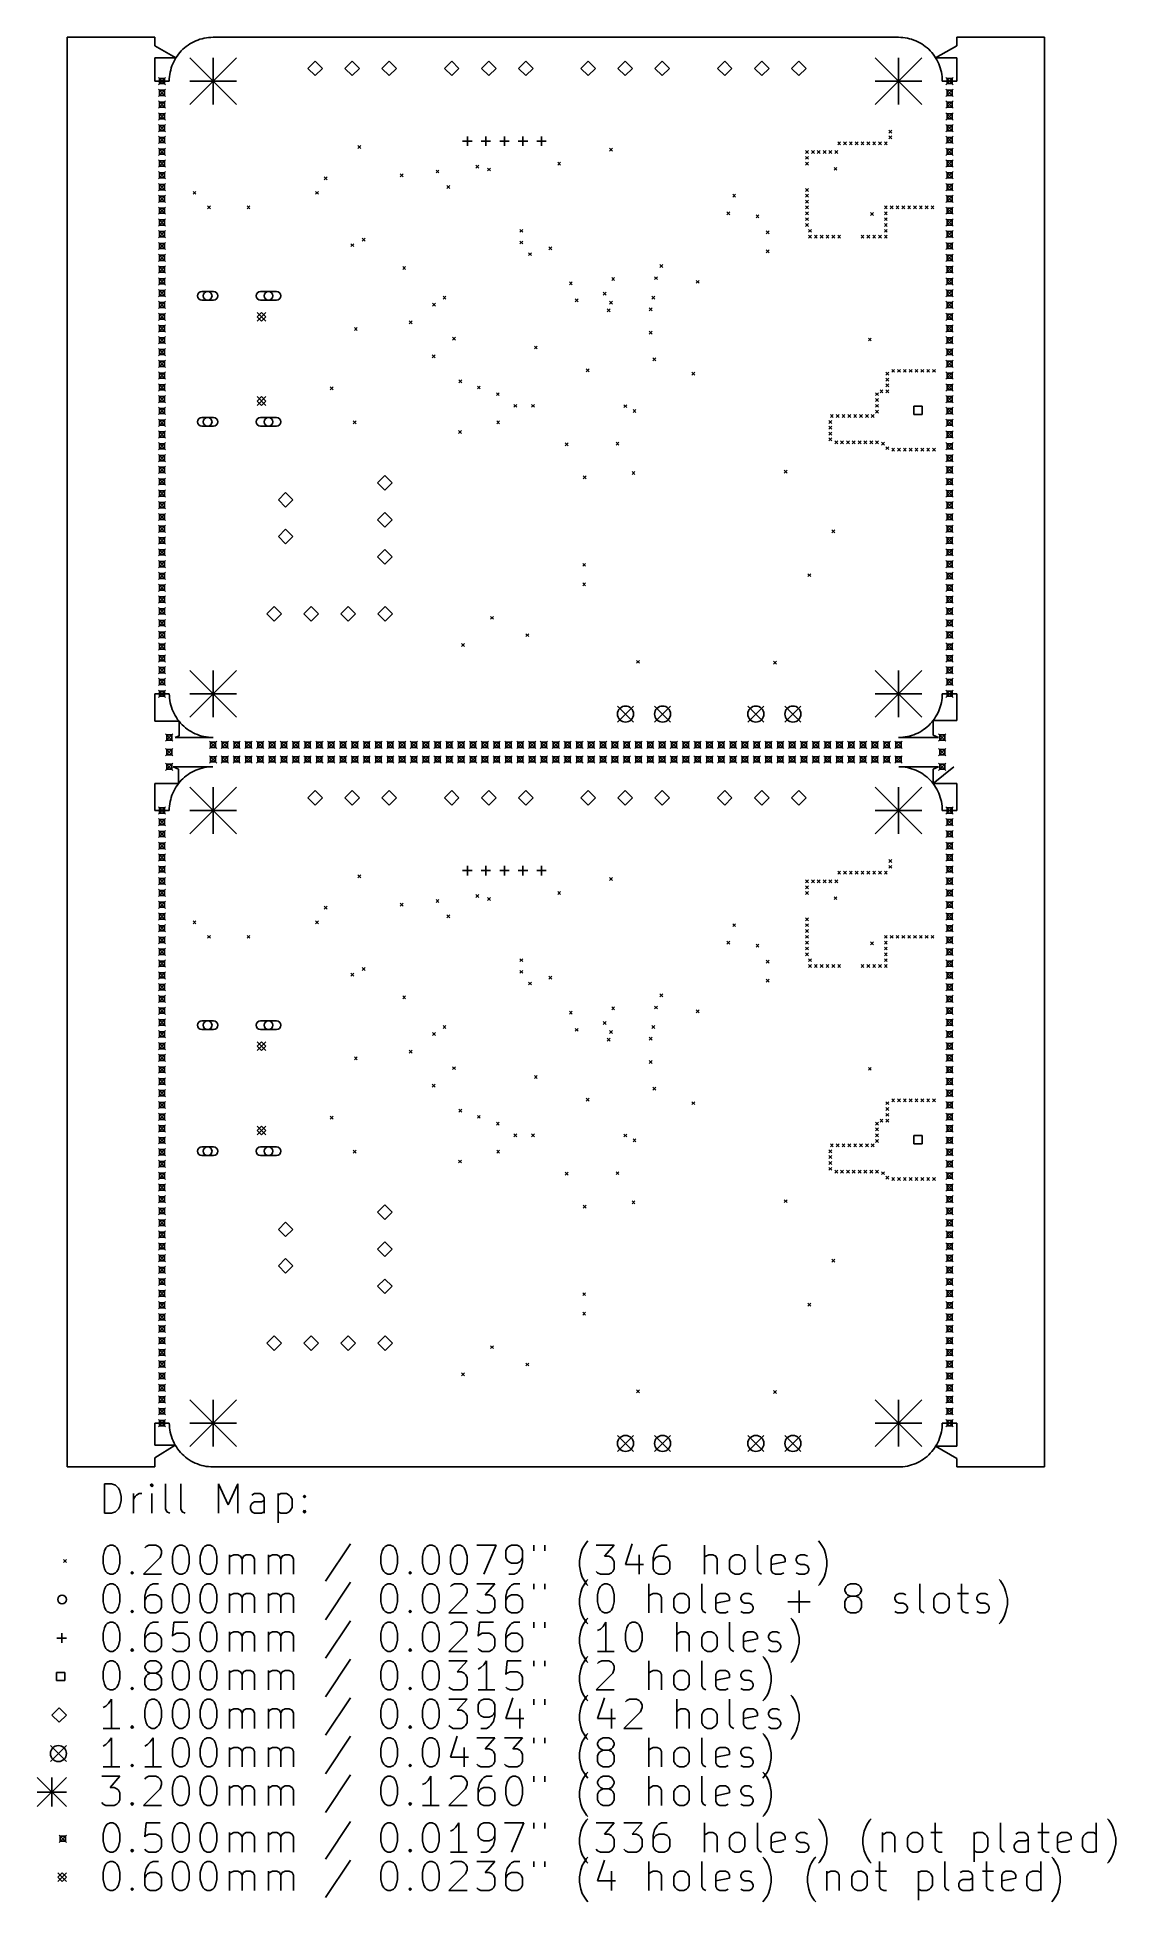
# Model space of a CAD drawing. Extents: x 69 to 143, y -148 to -20.
import ezdxf

# ---------------------------------------------------------------- set-up
doc = ezdxf.new("R2010")
doc.units = 0
doc.layers.add('BLACK', color=7, linetype='CONTINUOUS')

msp = doc.modelspace()

# ---------------------------------------------------------------- linework, layer by layer
at = {"layer": 'BLACK', "linetype": 'CONTINUOUS'}
for p, q in [((76.499991, -20), (71.499991, -20)), ((71.499991, -20), (71.499991, -118.000027)), ((77.499991, -20), (76.499991, -20)), ((77.499991, -20.575822), (77.499991, -20)), ((80.044078, -20.376952), (79.913091, -20.454058)), ((80.178802, -20.306579), (80.044078, -20.376952)), ((80.316917, -20.24312), (80.178802, -20.306579)), ((80.45807, -20.186738), (80.316917, -20.24312)), ((80.601897, -20.137578), (80.45807, -20.186738)), ((80.74803, -20.095765), (80.601897, -20.137578)), ((80.896093, -20.061408), (80.74803, -20.095765)), ((81.045706, -20.034595), (80.896093, -20.061408)), ((81.196485, -20.015393), (81.045706, -20.034595)), ((81.348043, -20.003854), (81.196485, -20.015393)), ((81.49999, -20.000006), (81.348043, -20.003854)), ((128.499991, -20), (81.49999, -20.000006)), ((128.651939, -20.003847), (128.499991, -20)), ((128.803498, -20.015386), (128.651939, -20.003847)), ((128.954278, -20.034587), (128.803498, -20.015386)), ((129.103892, -20.0614), (128.954278, -20.034587)), ((129.251955, -20.095756), (129.103892, -20.0614)), ((129.398089, -20.137568), (129.251955, -20.095756)), ((129.541917, -20.186728), (129.398089, -20.137568)), ((129.68307, -20.24311), (129.541917, -20.186728)), ((129.821187, -20.306569), (129.68307, -20.24311)), ((129.955912, -20.376942), (129.821187, -20.306569)), ((130.0869, -20.454049), (129.955912, -20.376942)), ((133.50001, -20), (132.50001, -20)), ((132.50001, -20), (132.50001, -20.575818)), ((138.50001, -20), (133.50001, -20)), ((138.50001, -118.000027), (138.50001, -20)), ((78.954047, -21.413101), (77.499991, -20.575822)), ((77.499991, -23), (77.499991, -21.413101)), ((77.499991, -21.413101), (78.954047, -21.413101)), ((78.806566, -21.678811), (78.743107, -21.816927)), ((78.87694, -21.544087), (78.806566, -21.678811)), ((78.954047, -21.413101), (78.87694, -21.544087)), ((79.037689, -21.286187), (78.954047, -21.413101)), ((79.127652, -21.163674), (79.037689, -21.286187)), ((79.223705, -21.045874), (79.127652, -21.163674)), ((79.325601, -20.93309), (79.223705, -21.045874)), ((79.433079, -20.825612), (79.325601, -20.93309)), ((79.545863, -20.723716), (79.433079, -20.825612)), ((79.663663, -20.627664), (79.545863, -20.723716)), ((79.786177, -20.537701), (79.663663, -20.627664)), ((79.913091, -20.454058), (79.786177, -20.537701)), ((79.899948, -21.400063), (83.099948, -24.600063)), ((83.099948, -21.400063), (79.899948, -24.600063)), ((81.499948, -21.400063), (81.499948, -24.600063)), ((88.504548, -21.628763), (88.004548, -22.128763)), ((89.004548, -22.128763), (88.504548, -21.628763)), ((91.044548, -21.628763), (90.544548, -22.128763)), ((91.544548, -22.128763), (91.044548, -21.628763)), ((93.584548, -21.628763), (93.084548, -22.128763)), ((94.084548, -22.128763), (93.584548, -21.628763)), ((97.862948, -21.628763), (97.362948, -22.128763)), ((98.362948, -22.128763), (97.862948, -21.628763)), ((100.402948, -21.628763), (99.902948, -22.128763)), ((100.902948, -22.128763), (100.402948, -21.628763)), ((102.942948, -21.628763), (102.442948, -22.128763)), ((103.442948, -22.128763), (102.942948, -21.628763)), ((107.221248, -21.628763), (106.721248, -22.128763)), ((107.721248, -22.128763), (107.221248, -21.628763)), ((109.761248, -21.628763), (109.261248, -22.128763)), ((110.261248, -22.128763), (109.761248, -21.628763)), ((112.301248, -21.628763), (111.801248, -22.128763)), ((112.801248, -22.128763), (112.301248, -21.628763)), ((116.579548, -21.628763), (116.079548, -22.128763)), ((117.079548, -22.128763), (116.579548, -21.628763)), ((119.119548, -21.628763), (118.619548, -22.128763)), ((119.619548, -22.128763), (119.119548, -21.628763)), ((121.659548, -21.628763), (121.159548, -22.128763)), ((122.159548, -22.128763), (121.659548, -21.628763)), ((126.899948, -21.400063), (130.099948, -24.600063)), ((130.099948, -21.400063), (126.899948, -24.600063)), ((128.499948, -21.400063), (128.499948, -24.600063)), ((130.213814, -20.537691), (130.0869, -20.454049)), ((130.336329, -20.627654), (130.213814, -20.537691)), ((130.45413, -20.723707), (130.336329, -20.627654)), ((130.566914, -20.825603), (130.45413, -20.723707)), ((130.674393, -20.933081), (130.566914, -20.825603)), ((130.77629, -21.045865), (130.674393, -20.933081)), ((130.872344, -21.163665), (130.77629, -21.045865)), ((130.962308, -21.286179), (130.872344, -21.163665)), ((131.045951, -21.413093), (130.962308, -21.286179)), ((132.50001, -20.575818), (131.045951, -21.413093)), ((131.123058, -21.54408), (131.045951, -21.413093)), ((131.045951, -21.413093), (132.50001, -21.413093)), ((131.193432, -21.678805), (131.123058, -21.54408)), ((131.256892, -21.816921), (131.193432, -21.678805)), ((132.50001, -21.413093), (132.50001, -23)), ((78.499991, -23), (77.499991, -23)), ((77.749992, -22.750001), (78.249992, -23.250001)), ((78.249992, -22.750001), (77.749992, -23.250001)), ((78.17677, -22.823223), (77.823214, -22.823223)), ((77.823214, -22.823223), (77.823214, -23.176779)), ((78.17677, -23.176779), (78.17677, -22.823223)), ((78.503839, -22.848052), (78.499991, -23)), ((78.515379, -22.696494), (78.503839, -22.848052)), ((78.534581, -22.545715), (78.515379, -22.696494)), ((78.561394, -22.396102), (78.534581, -22.545715)), ((78.595752, -22.248039), (78.561394, -22.396102)), ((78.637564, -22.101907), (78.595752, -22.248039)), ((78.686725, -21.958079), (78.637564, -22.101907)), ((78.743107, -21.816927), (78.686725, -21.958079)), ((79.899948, -23.000063), (83.099948, -23.000063)), ((88.004548, -22.128763), (88.504548, -22.628763)), ((88.504548, -22.628763), (89.004548, -22.128763)), ((90.544548, -22.128763), (91.044548, -22.628763)), ((91.044548, -22.628763), (91.544548, -22.128763)), ((93.084548, -22.128763), (93.584548, -22.628763)), ((93.584548, -22.628763), (94.084548, -22.128763)), ((97.362948, -22.128763), (97.862948, -22.628763)), ((97.862948, -22.628763), (98.362948, -22.128763)), ((99.902948, -22.128763), (100.402948, -22.628763)), ((100.402948, -22.628763), (100.902948, -22.128763)), ((102.442948, -22.128763), (102.942948, -22.628763)), ((102.942948, -22.628763), (103.442948, -22.128763)), ((106.721248, -22.128763), (107.221248, -22.628763)), ((107.221248, -22.628763), (107.721248, -22.128763)), ((109.261248, -22.128763), (109.761248, -22.628763)), ((109.761248, -22.628763), (110.261248, -22.128763)), ((111.801248, -22.128763), (112.301248, -22.628763)), ((112.301248, -22.628763), (112.801248, -22.128763)), ((116.079548, -22.128763), (116.579548, -22.628763)), ((116.579548, -22.628763), (117.079548, -22.128763)), ((118.619548, -22.128763), (119.119548, -22.628763)), ((119.119548, -22.628763), (119.619548, -22.128763)), ((121.159548, -22.128763), (121.659548, -22.628763)), ((121.659548, -22.628763), (122.159548, -22.128763)), ((126.899948, -23.000063), (130.099948, -23.000063)), ((131.313275, -21.958074), (131.256892, -21.816921)), ((131.362436, -22.101902), (131.313275, -21.958074)), ((131.404249, -22.248035), (131.362436, -22.101902)), ((131.438606, -22.396099), (131.404249, -22.248035)), ((131.46542, -22.545712), (131.438606, -22.396099)), ((131.484622, -22.696492), (131.46542, -22.545712)), ((131.496162, -22.848051), (131.484622, -22.696492)), ((131.50001, -23), (131.496162, -22.848051)), ((132.50001, -23), (131.50001, -23)), ((131.75001, -22.750001), (132.25001, -23.250001)), ((132.25001, -22.750001), (131.75001, -23.250001)), ((132.176788, -22.823223), (131.823232, -22.823223)), ((131.823232, -22.823223), (131.823232, -23.176779)), ((132.176788, -23.176779), (132.176788, -22.823223)), ((77.749992, -23.557693), (78.249992, -24.057693)), ((78.249992, -23.557693), (77.749992, -24.057693)), ((77.823214, -23.176779), (78.17677, -23.176779)), ((78.17677, -23.630915), (77.823214, -23.630915)), ((77.823214, -23.630915), (77.823214, -23.984471)), ((77.823214, -23.984471), (78.17677, -23.984471)), ((78.17677, -23.984471), (78.17677, -23.630915)), ((131.75001, -23.557693), (132.25001, -24.057693)), ((132.25001, -23.557693), (131.75001, -24.057693)), ((131.823232, -23.176779), (132.176788, -23.176779)), ((132.176788, -23.630915), (131.823232, -23.630915)), ((131.823232, -23.630915), (131.823232, -23.984471)), ((131.823232, -23.984471), (132.176788, -23.984471)), ((132.176788, -23.984471), (132.176788, -23.630915)), ((77.749992, -24.365385), (78.249992, -24.865385)), ((78.249992, -24.365385), (77.749992, -24.865385)), ((77.749993, -25.173078), (78.249993, -25.673078)), ((78.249993, -25.173078), (77.749993, -25.673078)), ((78.17677, -24.438607), (77.823214, -24.438607)), ((77.823214, -24.438607), (77.823214, -24.792163)), ((77.823214, -24.792163), (78.17677, -24.792163)), ((78.176771, -25.2463), (77.823215, -25.2463)), ((77.823215, -25.2463), (77.823215, -25.599856)), ((78.17677, -24.792163), (78.17677, -24.438607)), ((78.176771, -25.599856), (78.176771, -25.2463)), ((131.75001, -24.365385), (132.25001, -24.865385)), ((132.25001, -24.365385), (131.75001, -24.865385)), ((131.75001, -25.173078), (132.25001, -25.673078)), ((132.25001, -25.173078), (131.75001, -25.673078)), ((132.176788, -24.438607), (131.823232, -24.438607)), ((131.823232, -24.438607), (131.823232, -24.792163)), ((131.823232, -24.792163), (132.176788, -24.792163)), ((132.176788, -25.2463), (131.823232, -25.2463)), ((131.823232, -25.2463), (131.823232, -25.599856)), ((132.176788, -24.792163), (132.176788, -24.438607)), ((132.176788, -25.599856), (132.176788, -25.2463)), ((77.749993, -25.98077), (78.249993, -26.48077)), ((78.249993, -25.98077), (77.749993, -26.48077)), ((77.749993, -26.788462), (78.249993, -27.288462)), ((78.249993, -26.788462), (77.749993, -27.288462)), ((77.823215, -25.599856), (78.176771, -25.599856)), ((78.176771, -26.053992), (77.823215, -26.053992)), ((77.823215, -26.053992), (77.823215, -26.407548)), ((77.823215, -26.407548), (78.176771, -26.407548)), ((78.176771, -26.407548), (78.176771, -26.053992)), ((98.939948, -26.800063), (98.939948, -27.450063)), ((100.209948, -26.800063), (100.209948, -27.450063)), ((101.479948, -26.800063), (101.479948, -27.450063)), ((102.749948, -26.800063), (102.749948, -27.450063)), ((104.019948, -26.800063), (104.019948, -27.450063)), ((127.829648, -26.365063), (128.029648, -26.565063)), ((128.029648, -26.365063), (127.829648, -26.565063)), ((127.829648, -26.765063), (128.029648, -26.965063)), ((128.029648, -26.765063), (127.829648, -26.965063)), ((131.750009, -26.788462), (132.250009, -27.288462)), ((132.250009, -26.788462), (131.750009, -27.288462)), ((131.75001, -25.98077), (132.25001, -26.48077)), ((132.25001, -25.98077), (131.75001, -26.48077)), ((131.823232, -25.599856), (132.176788, -25.599856)), ((132.176788, -26.053992), (131.823232, -26.053992)), ((131.823232, -26.053992), (131.823232, -26.407548)), ((131.823232, -26.407548), (132.176788, -26.407548)), ((132.176788, -26.407548), (132.176788, -26.053992)), ((77.749994, -27.596155), (78.249994, -28.096155)), ((78.249994, -27.596155), (77.749994, -28.096155)), ((78.176771, -26.861684), (77.823215, -26.861684)), ((77.823215, -26.861684), (77.823215, -27.21524)), ((77.823215, -27.21524), (78.176771, -27.21524)), ((78.176772, -27.669377), (77.823216, -27.669377)), ((77.823216, -27.669377), (77.823216, -28.022933)), ((77.823216, -28.022933), (78.176772, -28.022933)), ((78.176771, -27.21524), (78.176771, -26.861684)), ((78.176772, -28.022933), (78.176772, -27.669377)), ((91.429648, -27.415063), (91.629648, -27.615063)), ((91.629648, -27.415063), (91.429648, -27.615063)), ((98.614948, -27.125063), (99.264948, -27.125063)), ((99.884948, -27.125063), (100.534948, -27.125063)), ((101.154948, -27.125063), (101.804948, -27.125063)), ((102.424948, -27.125063), (103.074948, -27.125063)), ((103.694948, -27.125063), (104.344948, -27.125063)), ((108.679648, -27.595063), (108.879648, -27.795063)), ((108.879648, -27.595063), (108.679648, -27.795063)), ((122.129648, -27.765063), (122.329648, -27.965063)), ((122.329648, -27.765063), (122.129648, -27.965063)), ((122.529648, -27.765063), (122.729648, -27.965063)), ((122.729648, -27.765063), (122.529648, -27.965063)), ((122.929648, -27.765063), (123.129648, -27.965063)), ((123.129648, -27.765063), (122.929648, -27.965063)), ((123.329648, -27.765063), (123.529648, -27.965063)), ((123.529648, -27.765063), (123.329648, -27.965063)), ((123.729648, -27.765063), (123.929648, -27.965063)), ((123.929648, -27.765063), (123.729648, -27.965063)), ((124.129648, -27.765063), (124.329648, -27.965063)), ((124.329648, -27.765063), (124.129648, -27.965063)), ((124.329648, -27.165063), (124.529648, -27.365063)), ((124.529648, -27.165063), (124.329648, -27.365063)), ((124.729648, -27.165063), (124.929648, -27.365063)), ((124.929648, -27.165063), (124.729648, -27.365063)), ((125.129648, -27.165063), (125.329648, -27.365063)), ((125.329648, -27.165063), (125.129648, -27.365063)), ((125.529648, -27.165063), (125.729648, -27.365063)), ((125.729648, -27.165063), (125.529648, -27.365063)), ((125.929648, -27.165063), (126.129648, -27.365063)), ((126.129648, -27.165063), (125.929648, -27.365063)), ((126.329648, -27.165063), (126.529648, -27.365063)), ((126.529648, -27.165063), (126.329648, -27.365063)), ((126.729648, -27.165063), (126.929648, -27.365063)), ((126.929648, -27.165063), (126.729648, -27.365063)), ((127.129648, -27.165063), (127.329648, -27.365063)), ((127.329648, -27.165063), (127.129648, -27.365063)), ((127.529648, -27.165063), (127.729648, -27.365063)), ((127.729648, -27.165063), (127.529648, -27.365063)), ((131.750009, -27.596154), (132.250009, -28.096154)), ((132.250009, -27.596154), (131.750009, -28.096154)), ((132.176787, -26.861684), (131.823231, -26.861684)), ((131.823231, -26.861684), (131.823231, -27.21524)), ((131.823231, -27.21524), (132.176787, -27.21524)), ((132.176787, -27.669376), (131.823231, -27.669376)), ((131.823231, -27.669376), (131.823231, -28.022932)), ((131.823231, -28.022932), (132.176787, -28.022932)), ((132.176787, -27.21524), (132.176787, -26.861684)), ((132.176787, -28.022932), (132.176787, -27.669376)), ((77.749994, -28.403847), (78.249994, -28.903847)), ((78.249994, -28.403847), (77.749994, -28.903847)), ((77.749995, -29.211539), (78.249995, -29.711539)), ((78.249995, -29.211539), (77.749995, -29.711539)), ((78.176772, -28.477069), (77.823216, -28.477069)), ((77.823216, -28.477069), (77.823216, -28.830625)), ((77.823216, -28.830625), (78.176772, -28.830625)), ((78.176773, -29.284761), (77.823217, -29.284761)), ((77.823217, -29.284761), (77.823217, -29.638317)), ((78.176772, -28.830625), (78.176772, -28.477069)), ((78.176773, -29.638317), (78.176773, -29.284761)), ((94.329648, -29.365063), (94.529648, -29.565063)), ((94.529648, -29.365063), (94.329648, -29.565063)), ((96.792648, -29.102063), (96.992648, -29.302063)), ((96.992648, -29.102063), (96.792648, -29.302063)), ((99.529648, -28.765063), (99.729648, -28.965063)), ((99.729648, -28.765063), (99.529648, -28.965063)), ((100.329648, -28.965063), (100.529648, -29.165063)), ((100.529648, -28.965063), (100.329648, -29.165063)), ((105.129648, -28.565063), (105.329648, -28.765063)), ((105.329648, -28.565063), (105.129648, -28.765063)), ((122.129648, -28.165063), (122.329648, -28.365063)), ((122.329648, -28.165063), (122.129648, -28.365063)), ((122.129648, -28.565063), (122.329648, -28.765063)), ((122.329648, -28.565063), (122.129648, -28.765063)), ((124.079648, -28.915063), (124.279648, -29.115063)), ((124.279648, -28.915063), (124.079648, -29.115063)), ((131.750009, -28.403847), (132.250009, -28.903847)), ((132.250009, -28.403847), (131.750009, -28.903847)), ((131.750009, -29.211539), (132.250009, -29.711539)), ((132.250009, -29.211539), (131.750009, -29.711539)), ((132.176787, -28.477069), (131.823231, -28.477069)), ((131.823231, -28.477069), (131.823231, -28.830625)), ((131.823231, -28.830625), (132.176787, -28.830625)), ((132.176787, -29.284761), (131.823231, -29.284761)), ((131.823231, -29.284761), (131.823231, -29.638317)), ((132.176787, -28.830625), (132.176787, -28.477069)), ((132.176787, -29.638317), (132.176787, -29.284761)), ((77.749995, -30.019232), (78.249995, -30.519232)), ((78.249995, -30.019232), (77.749995, -30.519232)), ((77.823217, -29.638317), (78.176773, -29.638317)), ((78.176773, -30.092454), (77.823217, -30.092454)), ((77.823217, -30.092454), (77.823217, -30.44601)), ((77.823217, -30.44601), (78.176773, -30.44601)), ((78.176773, -30.44601), (78.176773, -30.092454)), ((80.129648, -30.565063), (80.329648, -30.765063)), ((80.329648, -30.565063), (80.129648, -30.765063)), ((88.529648, -30.565063), (88.729648, -30.765063)), ((88.729648, -30.565063), (88.529648, -30.765063)), ((89.129648, -29.565063), (89.329648, -29.765063)), ((89.329648, -29.565063), (89.129648, -29.765063)), ((97.529648, -30.165063), (97.729648, -30.365063)), ((97.729648, -30.165063), (97.529648, -30.365063)), ((122.129648, -30.365063), (122.329648, -30.565063)), ((122.329648, -30.365063), (122.129648, -30.565063)), ((131.750008, -30.019231), (132.250008, -30.519231)), ((132.250008, -30.019231), (131.750008, -30.519231)), ((132.176786, -30.092453), (131.82323, -30.092453)), ((131.82323, -30.092453), (131.82323, -30.446009)), ((131.82323, -30.446009), (132.176786, -30.446009)), ((131.823231, -29.638317), (132.176787, -29.638317)), ((132.176786, -30.446009), (132.176786, -30.092453)), ((77.749995, -30.826924), (78.249995, -31.326924)), ((78.249995, -30.826924), (77.749995, -31.326924)), ((77.749996, -31.634616), (78.249996, -32.134616)), ((78.249996, -31.634616), (77.749996, -32.134616)), ((78.176773, -30.900146), (77.823217, -30.900146)), ((77.823217, -30.900146), (77.823217, -31.253702)), ((77.823217, -31.253702), (78.176773, -31.253702)), ((78.176774, -31.707838), (77.823218, -31.707838)), ((77.823218, -31.707838), (77.823218, -32.061394)), ((78.176773, -31.253702), (78.176773, -30.900146)), ((78.176774, -32.061394), (78.176774, -31.707838)), ((81.129648, -31.565063), (81.329648, -31.765063)), ((81.329648, -31.565063), (81.129648, -31.765063)), ((83.829648, -31.565063), (84.029648, -31.765063)), ((84.029648, -31.565063), (83.829648, -31.765063)), ((117.129648, -30.765063), (117.329648, -30.965063)), ((117.329648, -30.765063), (117.129648, -30.965063)), ((122.129648, -30.765063), (122.329648, -30.965063)), ((122.329648, -30.765063), (122.129648, -30.965063)), ((122.129648, -31.165063), (122.329648, -31.365063)), ((122.329648, -31.165063), (122.129648, -31.365063)), ((122.129648, -31.565063), (122.329648, -31.765063)), ((122.329648, -31.565063), (122.129648, -31.765063)), ((127.529648, -31.565063), (127.729648, -31.765063)), ((127.729648, -31.565063), (127.529648, -31.765063)), ((127.929648, -31.565063), (128.129648, -31.765063)), ((128.129648, -31.565063), (127.929648, -31.765063)), ((128.329648, -31.565063), (128.529648, -31.765063)), ((128.529648, -31.565063), (128.329648, -31.765063)), ((128.729648, -31.565063), (128.929648, -31.765063)), ((128.929648, -31.565063), (128.729648, -31.765063)), ((129.129648, -31.565063), (129.329648, -31.765063)), ((129.329648, -31.565063), (129.129648, -31.765063)), ((129.529648, -31.565063), (129.729648, -31.765063)), ((129.729648, -31.565063), (129.529648, -31.765063)), ((129.929648, -31.565063), (130.129648, -31.765063)), ((130.129648, -31.565063), (129.929648, -31.765063)), ((130.329648, -31.565063), (130.529648, -31.765063)), ((130.529648, -31.565063), (130.329648, -31.765063)), ((130.729648, -31.565063), (130.929648, -31.765063)), ((130.929648, -31.565063), (130.729648, -31.765063)), ((131.750008, -30.826924), (132.250008, -31.326924)), ((132.250008, -30.826924), (131.750008, -31.326924)), ((131.750008, -31.634616), (132.250008, -32.134616)), ((132.250008, -31.634616), (131.750008, -32.134616)), ((132.176786, -30.900146), (131.82323, -30.900146)), ((131.82323, -30.900146), (131.82323, -31.253702)), ((131.82323, -31.253702), (132.176786, -31.253702)), ((132.176786, -31.707838), (131.82323, -31.707838)), ((131.82323, -31.707838), (131.82323, -32.061394)), ((132.176786, -31.253702), (132.176786, -30.900146)), ((132.176786, -32.061394), (132.176786, -31.707838)), ((77.749996, -32.442308), (78.249996, -32.942308)), ((78.249996, -32.442308), (77.749996, -32.942308)), ((77.823218, -32.061394), (78.176774, -32.061394)), ((78.176774, -32.51553), (77.823218, -32.51553)), ((77.823218, -32.51553), (77.823218, -32.869086)), ((77.823218, -32.869086), (78.176774, -32.869086)), ((78.176774, -32.869086), (78.176774, -32.51553)), ((102.529648, -33.165063), (102.729648, -33.365063)), ((102.729648, -33.165063), (102.529648, -33.365063)), ((116.729648, -31.965063), (116.929648, -32.165063)), ((116.929648, -31.965063), (116.729648, -32.165063)), ((118.729648, -32.165063), (118.929648, -32.365063)), ((118.929648, -32.165063), (118.729648, -32.365063)), ((122.129648, -31.965063), (122.329648, -32.165063)), ((122.329648, -31.965063), (122.129648, -32.165063)), ((122.129648, -32.365063), (122.329648, -32.565063)), ((122.329648, -32.365063), (122.129648, -32.565063)), ((122.129648, -32.765063), (122.329648, -32.965063)), ((122.329648, -32.765063), (122.129648, -32.965063)), ((122.329648, -33.165063), (122.529648, -33.365063)), ((122.529648, -33.165063), (122.329648, -33.365063)), ((126.579648, -32.015063), (126.779648, -32.215063)), ((126.779648, -32.015063), (126.579648, -32.215063)), ((127.529648, -31.965063), (127.729648, -32.165063)), ((127.729648, -31.965063), (127.529648, -32.165063)), ((127.529648, -32.365063), (127.729648, -32.565063)), ((127.729648, -32.365063), (127.529648, -32.565063)), ((127.529648, -32.765063), (127.729648, -32.965063)), ((127.729648, -32.765063), (127.529648, -32.965063)), ((127.529648, -33.165063), (127.729648, -33.365063)), ((127.729648, -33.165063), (127.529648, -33.365063)), ((131.750008, -32.442308), (132.250008, -32.942308)), ((132.250008, -32.442308), (131.750008, -32.942308)), ((131.82323, -32.061394), (132.176786, -32.061394)), ((132.176786, -32.51553), (131.82323, -32.51553)), ((131.82323, -32.51553), (131.82323, -32.869086)), ((131.82323, -32.869086), (132.176786, -32.869086)), ((132.176786, -32.869086), (132.176786, -32.51553)), ((77.749997, -33.250001), (78.249997, -33.750001)), ((78.249997, -33.250001), (77.749997, -33.750001)), ((77.749997, -34.057693), (78.249997, -34.557693)), ((78.249997, -34.057693), (77.749997, -34.557693)), ((78.176775, -33.323223), (77.823219, -33.323223)), ((77.823219, -33.323223), (77.823219, -33.676779)), ((77.823219, -33.676779), (78.176775, -33.676779)), ((78.176775, -34.130915), (77.823219, -34.130915)), ((77.823219, -34.130915), (77.823219, -34.484471)), ((77.823219, -34.484471), (78.176775, -34.484471)), ((78.176775, -33.676779), (78.176775, -33.323223)), ((78.176775, -34.484471), (78.176775, -34.130915)), ((90.955448, -34.149963), (91.155448, -34.349963)), ((91.155448, -34.149963), (90.955448, -34.349963)), ((91.729648, -33.765063), (91.929648, -33.965063)), ((91.929648, -33.765063), (91.729648, -33.965063)), ((102.529648, -33.965063), (102.729648, -34.165063)), ((102.729648, -33.965063), (102.529648, -34.165063)), ((104.529648, -34.365063), (104.729648, -34.565063)), ((104.729648, -34.365063), (104.529648, -34.565063)), ((119.429648, -33.265063), (119.629648, -33.465063)), ((119.629648, -33.265063), (119.429648, -33.465063)), ((122.329648, -33.565063), (122.529648, -33.765063)), ((122.529648, -33.565063), (122.329648, -33.765063)), ((122.729648, -33.565063), (122.929648, -33.765063)), ((122.929648, -33.565063), (122.729648, -33.765063)), ((123.129648, -33.565063), (123.329648, -33.765063)), ((123.329648, -33.565063), (123.129648, -33.765063)), ((123.529648, -33.565063), (123.729648, -33.765063)), ((123.729648, -33.565063), (123.529648, -33.765063)), ((123.929648, -33.565063), (124.129648, -33.765063)), ((124.129648, -33.565063), (123.929648, -33.765063)), ((124.329648, -33.565063), (124.529648, -33.765063)), ((124.529648, -33.565063), (124.329648, -33.765063)), ((125.929648, -33.565063), (126.129648, -33.765063)), ((126.129648, -33.565063), (125.929648, -33.765063)), ((126.329648, -33.565063), (126.529648, -33.765063)), ((126.529648, -33.565063), (126.329648, -33.765063)), ((126.729648, -33.565063), (126.929648, -33.765063)), ((126.929648, -33.565063), (126.729648, -33.765063)), ((127.129648, -33.565063), (127.329648, -33.765063)), ((127.329648, -33.565063), (127.129648, -33.765063)), ((127.529648, -33.565063), (127.729648, -33.765063)), ((127.729648, -33.565063), (127.529648, -33.765063)), ((131.750007, -33.250001), (132.250007, -33.750001)), ((132.250007, -33.250001), (131.750007, -33.750001)), ((131.750007, -34.057693), (132.250007, -34.557693)), ((132.250007, -34.057693), (131.750007, -34.557693)), ((132.176785, -33.323223), (131.823229, -33.323223)), ((131.823229, -33.323223), (131.823229, -33.676779)), ((131.823229, -33.676779), (132.176785, -33.676779)), ((132.176785, -34.130915), (131.823229, -34.130915)), ((131.823229, -34.130915), (131.823229, -34.484471)), ((131.823229, -34.484471), (132.176785, -34.484471)), ((132.176785, -33.676779), (132.176785, -33.323223)), ((132.176785, -34.484471), (132.176785, -34.130915)), ((77.749997, -34.865385), (78.249997, -35.365385)), ((78.249997, -34.865385), (77.749997, -35.365385)), ((77.749998, -35.673078), (78.249998, -36.173078)), ((78.249998, -35.673078), (77.749998, -36.173078)), ((78.176775, -34.938607), (77.823219, -34.938607)), ((77.823219, -34.938607), (77.823219, -35.292163)), ((77.823219, -35.292163), (78.176775, -35.292163)), ((78.176776, -35.7463), (77.82322, -35.7463)), ((77.82322, -35.7463), (77.82322, -36.099856)), ((78.176775, -35.292163), (78.176775, -34.938607)), ((78.176776, -36.099856), (78.176776, -35.7463)), ((94.503948, -35.714463), (94.703948, -35.914463)), ((94.703948, -35.714463), (94.503948, -35.914463)), ((103.129648, -34.765063), (103.329648, -34.965063)), ((103.329648, -34.765063), (103.129648, -34.965063)), ((112.138648, -35.569763), (112.338648, -35.769763)), ((112.338648, -35.569763), (112.138648, -35.769763)), ((119.429648, -34.565063), (119.629648, -34.765063)), ((119.629648, -34.565063), (119.429648, -34.765063)), ((131.750007, -34.865385), (132.250007, -35.365385)), ((132.250007, -34.865385), (131.750007, -35.365385)), ((131.750007, -35.673078), (132.250007, -36.173078)), ((132.250007, -35.673078), (131.750007, -36.173078)), ((132.176785, -34.938607), (131.823229, -34.938607)), ((131.823229, -34.938607), (131.823229, -35.292163)), ((131.823229, -35.292163), (132.176785, -35.292163)), ((132.176785, -35.7463), (131.823229, -35.7463)), ((131.823229, -35.7463), (131.823229, -36.099856)), ((132.176785, -35.292163), (132.176785, -34.938607)), ((132.176785, -36.099856), (132.176785, -35.7463)), ((77.749998, -36.48077), (78.249998, -36.98077)), ((78.249998, -36.48077), (77.749998, -36.98077)), ((77.82322, -36.099856), (78.176776, -36.099856)), ((78.176776, -36.553992), (77.82322, -36.553992)), ((77.82322, -36.553992), (77.82322, -36.907548)), ((77.82322, -36.907548), (78.176776, -36.907548)), ((78.176776, -36.907548), (78.176776, -36.553992)), ((105.929648, -36.765063), (106.129648, -36.965063)), ((106.129648, -36.765063), (105.929648, -36.965063)), ((108.835248, -36.460963), (109.035248, -36.660963)), ((109.035248, -36.460963), (108.835248, -36.660963)), ((111.773448, -36.410863), (111.973448, -36.610863)), ((111.973448, -36.410863), (111.773448, -36.610863)), ((114.628848, -36.664263), (114.828848, -36.864263)), ((114.828848, -36.664263), (114.628848, -36.864263)), ((131.750007, -36.48077), (132.250007, -36.98077)), ((132.250007, -36.48077), (131.750007, -36.98077)), ((131.823229, -36.099856), (132.176785, -36.099856)), ((132.176785, -36.553992), (131.823229, -36.553992)), ((131.823229, -36.553992), (131.823229, -36.907548)), ((131.823229, -36.907548), (132.176785, -36.907548)), ((132.176785, -36.907548), (132.176785, -36.553992)), ((77.749998, -37.288462), (78.249998, -37.788462)), ((78.249998, -37.288462), (77.749998, -37.788462)), ((77.749999, -38.096155), (78.249999, -38.596155)), ((78.249999, -38.096155), (77.749999, -38.596155)), ((78.176776, -37.361684), (77.82322, -37.361684)), ((77.82322, -37.361684), (77.82322, -37.71524)), ((77.82322, -37.71524), (78.176776, -37.71524)), ((78.176777, -38.169377), (77.823221, -38.169377)), ((77.823221, -38.169377), (77.823221, -38.522933)), ((78.176776, -37.71524), (78.176776, -37.361684)), ((78.176777, -38.522933), (78.176777, -38.169377)), ((81.529648, -37.425063), (80.729648, -37.425063)), ((80.729648, -38.025063), (81.529648, -38.025063)), ((85.849648, -37.425063), (84.749648, -37.425063)), ((84.749648, -38.025063), (85.849648, -38.025063)), ((96.547048, -38.231563), (96.747048, -38.431563)), ((96.747048, -38.231563), (96.547048, -38.431563)), ((97.272848, -37.749363), (97.472848, -37.949363)), ((97.472848, -37.749363), (97.272848, -37.949363)), ((106.329648, -37.938063), (106.529648, -38.138063)), ((106.529648, -37.938063), (106.329648, -38.138063)), ((108.257948, -37.473763), (108.457948, -37.673763)), ((108.457948, -37.473763), (108.257948, -37.673763)), ((108.692848, -38.083463), (108.892848, -38.283463)), ((108.892848, -38.083463), (108.692848, -38.283463)), ((111.584348, -37.752163), (111.784348, -37.952163)), ((111.784348, -37.752163), (111.584348, -37.952163)), ((131.750006, -37.288462), (132.250006, -37.788462)), ((132.250006, -37.288462), (131.750006, -37.788462)), ((131.750006, -38.096154), (132.250006, -38.596154)), ((132.250006, -38.096154), (131.750006, -38.596154)), ((132.176784, -37.361684), (131.823228, -37.361684)), ((131.823228, -37.361684), (131.823228, -37.71524)), ((131.823228, -37.71524), (132.176784, -37.71524)), ((132.176784, -38.169376), (131.823228, -38.169376)), ((131.823228, -38.169376), (131.823228, -38.522932)), ((132.176784, -37.71524), (132.176784, -37.361684)), ((132.176784, -38.522932), (132.176784, -38.169376)), ((77.749999, -38.903847), (78.249999, -39.403847)), ((78.249999, -38.903847), (77.749999, -39.403847)), ((77.823221, -38.522933), (78.176777, -38.522933)), ((78.176777, -38.977069), (77.823221, -38.977069)), ((77.823221, -38.977069), (77.823221, -39.330625)), ((77.823221, -39.330625), (78.176777, -39.330625)), ((78.176777, -39.330625), (78.176777, -38.977069)), ((84.519648, -38.855063), (85.119648, -39.455063)), ((85.119648, -38.855063), (84.519648, -39.455063)), ((84.819648, -38.855063), (84.519648, -39.155063)), ((84.519648, -39.155063), (84.819648, -39.455063)), ((85.119648, -39.155063), (84.819648, -38.855063)), ((84.819648, -39.455063), (85.119648, -39.155063)), ((94.955648, -39.436263), (95.155648, -39.636263)), ((95.155648, -39.436263), (94.955648, -39.636263)), ((108.525548, -38.618763), (108.725548, -38.818763)), ((108.725548, -38.618763), (108.525548, -38.818763)), ((111.413248, -38.552463), (111.613248, -38.752463)), ((111.613248, -38.552463), (111.413248, -38.752463)), ((131.750006, -38.903847), (132.250006, -39.403847)), ((132.250006, -38.903847), (131.750006, -39.403847)), ((131.823228, -38.522932), (132.176784, -38.522932)), ((132.176784, -38.977069), (131.823228, -38.977069)), ((131.823228, -38.977069), (131.823228, -39.330625)), ((131.823228, -39.330625), (132.176784, -39.330625)), ((132.176784, -39.330625), (132.176784, -38.977069)), ((77.75, -39.711539), (78.25, -40.211539)), ((78.25, -39.711539), (77.75, -40.211539)), ((77.75, -40.519232), (78.25, -41.019232)), ((78.25, -40.519232), (77.75, -41.019232)), ((78.176778, -39.784761), (77.823222, -39.784761)), ((77.823222, -39.784761), (77.823222, -40.138317)), ((77.823222, -40.138317), (78.176778, -40.138317)), ((78.176778, -40.592454), (77.823222, -40.592454)), ((77.823222, -40.592454), (77.823222, -40.94601)), ((78.176778, -40.138317), (78.176778, -39.784761)), ((78.176778, -40.94601), (78.176778, -40.592454)), ((91.190848, -39.892663), (91.390848, -40.092663)), ((91.390848, -39.892663), (91.190848, -40.092663)), ((97.929648, -40.565063), (98.129648, -40.765063)), ((98.129648, -40.565063), (97.929648, -40.765063)), ((111.413248, -40.151463), (111.613248, -40.351463)), ((111.613248, -40.151463), (111.413248, -40.351463)), ((126.429648, -40.615063), (126.629648, -40.815063)), ((126.629648, -40.615063), (126.429648, -40.815063)), ((131.750005, -40.519231), (132.250005, -41.019231)), ((132.250005, -40.519231), (131.750005, -41.019231)), ((131.750006, -39.711539), (132.250006, -40.211539)), ((132.250006, -39.711539), (131.750006, -40.211539)), ((132.176783, -40.592453), (131.823227, -40.592453)), ((131.823227, -40.592453), (131.823227, -40.946009)), ((132.176784, -39.784761), (131.823228, -39.784761)), ((131.823228, -39.784761), (131.823228, -40.138317)), ((131.823228, -40.138317), (132.176784, -40.138317)), ((132.176783, -40.946009), (132.176783, -40.592453)), ((132.176784, -40.138317), (132.176784, -39.784761)), ((77.75, -41.326924), (78.25, -41.826924)), ((78.25, -41.326924), (77.75, -41.826924)), ((77.750001, -42.134616), (78.250001, -42.634616)), ((78.250001, -42.134616), (77.750001, -42.634616)), ((77.823222, -40.94601), (78.176778, -40.94601)), ((78.176778, -41.400146), (77.823222, -41.400146)), ((77.823222, -41.400146), (77.823222, -41.753702)), ((77.823222, -41.753702), (78.176778, -41.753702)), ((78.176778, -41.753702), (78.176778, -41.400146)), ((96.529648, -41.765063), (96.729648, -41.965063)), ((96.729648, -41.765063), (96.529648, -41.965063)), ((103.530163, -41.165578), (103.730163, -41.365578)), ((103.730163, -41.165578), (103.530163, -41.365578)), ((111.655048, -41.971963), (111.855048, -42.171963)), ((111.855048, -41.971963), (111.655048, -42.171963)), ((131.750005, -41.326924), (132.250005, -41.826924)), ((132.250005, -41.326924), (131.750005, -41.826924)), ((131.750005, -42.134616), (132.250005, -42.634616)), ((132.250005, -42.134616), (131.750005, -42.634616)), ((131.823227, -40.946009), (132.176783, -40.946009)), ((132.176783, -41.400146), (131.823227, -41.400146)), ((131.823227, -41.400146), (131.823227, -41.753702)), ((131.823227, -41.753702), (132.176783, -41.753702)), ((132.176783, -41.753702), (132.176783, -41.400146)), ((77.750001, -42.942308), (78.250001, -43.442308)), ((78.250001, -42.942308), (77.750001, -43.442308)), ((78.176779, -42.207838), (77.823223, -42.207838)), ((77.823223, -42.207838), (77.823223, -42.561394)), ((77.823223, -42.561394), (78.176779, -42.561394)), ((78.176779, -43.01553), (77.823223, -43.01553)), ((77.823223, -43.01553), (77.823223, -43.369086)), ((77.823223, -43.369086), (78.176779, -43.369086)), ((78.176779, -42.561394), (78.176779, -42.207838)), ((78.176779, -43.369086), (78.176779, -43.01553)), ((107.092848, -42.730863), (107.292848, -42.930863)), ((107.292848, -42.730863), (107.092848, -42.930863)), ((114.329648, -42.965063), (114.529648, -43.165063)), ((114.529648, -42.965063), (114.329648, -43.165063)), ((127.629648, -42.965063), (127.829648, -43.165063)), ((127.829648, -42.965063), (127.629648, -43.165063)), ((127.629648, -43.365063), (127.829648, -43.565063)), ((127.829648, -43.365063), (127.629648, -43.565063)), ((128.029648, -42.765063), (128.229648, -42.965063)), ((128.229648, -42.765063), (128.029648, -42.965063)), ((128.429648, -42.765063), (128.629648, -42.965063)), ((128.629648, -42.765063), (128.429648, -42.965063)), ((128.829648, -42.765063), (129.029648, -42.965063)), ((129.029648, -42.765063), (128.829648, -42.965063)), ((129.229648, -42.765063), (129.429648, -42.965063)), ((129.429648, -42.765063), (129.229648, -42.965063)), ((129.629648, -42.765063), (129.829648, -42.965063)), ((129.829648, -42.765063), (129.629648, -42.965063)), ((130.029648, -42.765063), (130.229648, -42.965063)), ((130.229648, -42.765063), (130.029648, -42.965063)), ((130.429648, -42.765063), (130.629648, -42.965063)), ((130.629648, -42.765063), (130.429648, -42.965063)), ((130.829648, -42.765063), (131.029648, -42.965063)), ((131.029648, -42.765063), (130.829648, -42.965063)), ((131.750005, -42.942308), (132.250005, -43.442308)), ((132.250005, -42.942308), (131.750005, -43.442308)), ((132.176783, -42.207838), (131.823227, -42.207838)), ((131.823227, -42.207838), (131.823227, -42.561394)), ((131.823227, -42.561394), (132.176783, -42.561394)), ((132.176783, -43.01553), (131.823227, -43.01553)), ((131.823227, -43.01553), (131.823227, -43.369086)), ((131.823227, -43.369086), (132.176783, -43.369086)), ((132.176783, -42.561394), (132.176783, -42.207838)), ((132.176783, -43.369086), (132.176783, -43.01553)), ((77.750002, -43.750001), (78.250002, -44.250001)), ((78.250002, -43.750001), (77.750002, -44.250001)), ((77.750002, -44.557692), (78.250002, -45.057692)), ((78.250002, -44.557692), (77.750002, -45.057692)), ((78.17678, -43.823223), (77.823224, -43.823223)), ((77.823224, -43.823223), (77.823224, -44.176779)), ((77.823224, -44.176779), (78.17678, -44.176779)), ((78.17678, -44.630914), (77.823224, -44.630914)), ((77.823224, -44.630914), (77.823224, -44.98447)), ((78.17678, -44.176779), (78.17678, -43.823223)), ((78.17678, -44.98447), (78.17678, -44.630914)), ((84.519648, -44.635063), (85.119648, -45.235063)), ((85.119648, -44.635063), (84.519648, -45.235063)), ((84.819648, -44.635063), (84.519648, -44.935063)), ((85.119648, -44.935063), (84.819648, -44.635063)), ((89.529648, -43.965063), (89.729648, -44.165063)), ((89.729648, -43.965063), (89.529648, -44.165063)), ((98.354648, -43.478063), (98.554648, -43.678063)), ((98.554648, -43.478063), (98.354648, -43.678063)), ((99.624648, -43.905063), (99.824648, -44.105063)), ((99.824648, -43.905063), (99.624648, -44.105063)), ((100.929648, -44.365063), (101.129648, -44.565063)), ((101.129648, -44.365063), (100.929648, -44.565063)), ((126.929648, -44.365063), (127.129648, -44.565063)), ((127.129648, -44.365063), (126.929648, -44.565063)), ((127.229648, -44.165063), (127.429648, -44.365063)), ((127.429648, -44.165063), (127.229648, -44.365063)), ((127.629648, -43.765063), (127.829648, -43.965063)), ((127.829648, -43.765063), (127.629648, -43.965063)), ((127.629648, -44.165063), (127.829648, -44.365063)), ((127.829648, -44.165063), (127.629648, -44.365063)), ((131.750004, -43.750001), (132.250004, -44.250001)), ((132.250004, -43.750001), (131.750004, -44.250001)), ((131.750004, -44.557692), (132.250004, -45.057692)), ((132.250004, -44.557692), (131.750004, -45.057692)), ((132.176782, -43.823223), (131.823226, -43.823223)), ((131.823226, -43.823223), (131.823226, -44.176779)), ((131.823226, -44.176779), (132.176782, -44.176779)), ((132.176782, -44.630914), (131.823226, -44.630914)), ((131.823226, -44.630914), (131.823226, -44.98447)), ((132.176782, -44.176779), (132.176782, -43.823223)), ((132.176782, -44.98447), (132.176782, -44.630914)), ((77.750002, -45.365384), (78.250002, -45.865384)), ((78.250002, -45.365384), (77.750002, -45.865384)), ((77.823224, -44.98447), (78.17678, -44.98447)), ((78.17678, -45.438606), (77.823224, -45.438606)), ((77.823224, -45.438606), (77.823224, -45.792162)), ((77.823224, -45.792162), (78.17678, -45.792162)), ((78.17678, -45.792162), (78.17678, -45.438606)), ((84.519648, -44.935063), (84.819648, -45.235063)), ((84.819648, -45.235063), (85.119648, -44.935063)), ((102.129648, -45.165063), (102.329648, -45.365063)), ((102.329648, -45.165063), (102.129648, -45.365063)), ((103.329648, -45.165063), (103.529648, -45.365063)), ((103.529648, -45.165063), (103.329648, -45.365063)), ((109.667448, -45.184063), (109.867448, -45.384063)), ((109.867448, -45.184063), (109.667448, -45.384063)), ((110.299848, -45.521063), (110.499848, -45.721063)), ((110.499848, -45.521063), (110.299848, -45.721063)), ((123.829648, -45.865063), (124.029648, -46.065063)), ((124.029648, -45.865063), (123.829648, -46.065063)), ((124.229648, -45.865063), (124.429648, -46.065063)), ((124.429648, -45.865063), (124.229648, -46.065063)), ((124.629648, -45.865063), (124.829648, -46.065063)), ((124.829648, -45.865063), (124.629648, -46.065063)), ((125.029648, -45.865063), (125.229648, -46.065063)), ((125.229648, -45.865063), (125.029648, -46.065063)), ((125.429648, -45.865063), (125.629648, -46.065063)), ((125.629648, -45.865063), (125.429648, -46.065063)), ((125.829648, -45.865063), (126.029648, -46.065063)), ((126.029648, -45.865063), (125.829648, -46.065063)), ((126.229648, -45.865063), (126.429648, -46.065063)), ((126.429648, -45.865063), (126.229648, -46.065063)), ((126.629648, -45.865063), (126.829648, -46.065063)), ((126.829648, -45.865063), (126.629648, -46.065063)), ((126.929648, -44.765063), (127.129648, -44.965063)), ((127.129648, -44.765063), (126.929648, -44.965063)), ((126.929648, -45.165063), (127.129648, -45.365063)), ((127.129648, -45.165063), (126.929648, -45.365063)), ((126.929648, -45.565063), (127.129648, -45.765063)), ((127.129648, -45.565063), (126.929648, -45.765063)), ((130.112493, -45.282218), (129.546803, -45.282218)), ((129.546803, -45.282218), (129.546803, -45.847908)), ((129.546803, -45.847908), (130.112493, -45.847908)), ((130.112493, -45.847908), (130.112493, -45.282218)), ((131.750004, -45.365384), (132.250004, -45.865384)), ((132.250004, -45.365384), (131.750004, -45.865384)), ((131.823226, -44.98447), (132.176782, -44.98447)), ((132.176782, -45.438606), (131.823226, -45.438606)), ((131.823226, -45.438606), (131.823226, -45.792162)), ((131.823226, -45.792162), (132.176782, -45.792162)), ((132.176782, -45.792162), (132.176782, -45.438606)), ((77.750003, -46.173077), (78.250003, -46.673077)), ((78.250003, -46.173077), (77.750003, -46.673077)), ((77.750003, -46.980769), (78.250003, -47.480769)), ((78.250003, -46.980769), (77.750003, -47.480769)), ((78.176781, -46.246299), (77.823225, -46.246299)), ((77.823225, -46.246299), (77.823225, -46.599855)), ((77.823225, -46.599855), (78.176781, -46.599855)), ((78.176781, -47.053991), (77.823225, -47.053991)), ((77.823225, -47.053991), (77.823225, -47.407547)), ((78.176781, -46.599855), (78.176781, -46.246299)), ((78.176781, -47.407547), (78.176781, -47.053991)), ((81.529648, -46.065063), (80.729648, -46.065063)), ((80.729648, -46.665063), (81.529648, -46.665063)), ((85.849648, -46.065063), (84.749648, -46.065063)), ((84.749648, -46.665063), (85.849648, -46.665063)), ((91.107548, -46.298463), (91.307548, -46.498463)), ((91.307548, -46.298463), (91.107548, -46.498463)), ((98.329648, -46.965063), (98.529648, -47.165063)), ((98.529648, -46.965063), (98.329648, -47.165063)), ((100.952048, -46.298463), (101.152048, -46.498463)), ((101.152048, -46.298463), (100.952048, -46.498463)), ((123.729648, -46.265063), (123.929648, -46.465063)), ((123.929648, -46.265063), (123.729648, -46.465063)), ((123.729648, -46.665063), (123.929648, -46.865063)), ((123.929648, -46.665063), (123.729648, -46.865063)), ((123.729648, -47.065063), (123.929648, -47.265063)), ((123.929648, -47.065063), (123.729648, -47.265063)), ((131.750004, -46.173077), (132.250004, -46.673077)), ((132.250004, -46.173077), (131.750004, -46.673077)), ((131.750004, -46.980769), (132.250004, -47.480769)), ((132.250004, -46.980769), (131.750004, -47.480769)), ((132.176782, -46.246299), (131.823226, -46.246299)), ((131.823226, -46.246299), (131.823226, -46.599855)), ((131.823226, -46.599855), (132.176782, -46.599855)), ((132.176782, -47.053991), (131.823226, -47.053991)), ((131.823226, -47.053991), (131.823226, -47.407547)), ((132.176782, -46.599855), (132.176782, -46.246299)), ((132.176782, -47.407547), (132.176782, -47.053991)), ((77.750003, -47.788461), (78.250003, -48.288461)), ((78.250003, -47.788461), (77.750003, -48.288461)), ((77.823225, -47.407547), (78.176781, -47.407547)), ((78.176781, -47.861683), (77.823225, -47.861683)), ((77.823225, -47.861683), (77.823225, -48.215239)), ((77.823225, -48.215239), (78.176781, -48.215239)), ((78.176781, -48.215239), (78.176781, -47.861683)), ((105.644148, -47.797763), (105.844148, -47.997763)), ((105.844148, -47.797763), (105.644148, -47.997763)), ((109.129648, -47.765063), (109.329648, -47.965063)), ((109.329648, -47.765063), (109.129648, -47.965063)), ((123.729648, -47.465063), (123.929648, -47.665063)), ((123.929648, -47.465063), (123.729648, -47.665063)), ((124.129648, -47.665063), (124.329648, -47.865063)), ((124.329648, -47.665063), (124.129648, -47.865063)), ((124.529648, -47.665063), (124.729648, -47.865063)), ((124.729648, -47.665063), (124.529648, -47.865063)), ((124.929648, -47.665063), (125.129648, -47.865063)), ((125.129648, -47.665063), (124.929648, -47.865063)), ((125.329648, -47.665063), (125.529648, -47.865063)), ((125.529648, -47.665063), (125.329648, -47.865063)), ((125.729648, -47.665063), (125.929648, -47.865063)), ((125.929648, -47.665063), (125.729648, -47.865063)), ((126.129648, -47.665063), (126.329648, -47.865063)), ((126.329648, -47.665063), (126.129648, -47.865063)), ((126.529648, -47.665063), (126.729648, -47.865063)), ((126.729648, -47.665063), (126.529648, -47.865063)), ((126.929648, -47.665063), (127.129648, -47.865063)), ((127.129648, -47.665063), (126.929648, -47.865063)), ((127.329648, -47.765063), (127.529648, -47.965063)), ((127.529648, -47.765063), (127.329648, -47.965063)), ((127.629648, -48.065063), (127.829648, -48.265063)), ((127.829648, -48.065063), (127.629648, -48.265063)), ((128.029648, -48.165063), (128.229648, -48.365063)), ((128.229648, -48.165063), (128.029648, -48.365063)), ((128.429648, -48.165063), (128.629648, -48.365063)), ((128.629648, -48.165063), (128.429648, -48.365063)), ((128.829648, -48.165063), (129.029648, -48.365063)), ((129.029648, -48.165063), (128.829648, -48.365063)), ((129.229648, -48.165063), (129.429648, -48.365063)), ((129.429648, -48.165063), (129.229648, -48.365063)), ((129.629648, -48.165063), (129.829648, -48.365063)), ((129.829648, -48.165063), (129.629648, -48.365063)), ((130.029648, -48.165063), (130.229648, -48.365063)), ((130.229648, -48.165063), (130.029648, -48.365063)), ((130.429648, -48.165063), (130.629648, -48.365063)), ((130.629648, -48.165063), (130.429648, -48.365063)), ((130.829648, -48.165063), (131.029648, -48.365063)), ((131.029648, -48.165063), (130.829648, -48.365063)), ((131.750003, -47.788461), (132.250003, -48.288461)), ((132.250003, -47.788461), (131.750003, -48.288461)), ((132.176781, -47.861683), (131.823225, -47.861683)), ((131.823225, -47.861683), (131.823225, -48.215239)), ((131.823225, -48.215239), (132.176781, -48.215239)), ((131.823226, -47.407547), (132.176782, -47.407547)), ((132.176781, -48.215239), (132.176781, -47.861683)), ((77.750004, -48.596154), (78.250004, -49.096154)), ((78.250004, -48.596154), (77.750004, -49.096154)), ((77.750004, -49.403846), (78.250004, -49.903846)), ((78.250004, -49.403846), (77.750004, -49.903846)), ((78.176782, -48.669376), (77.823226, -48.669376)), ((77.823226, -48.669376), (77.823226, -49.022932)), ((77.823226, -49.022932), (78.176782, -49.022932)), ((78.176782, -49.477068), (77.823226, -49.477068)), ((77.823226, -49.477068), (77.823226, -49.830624)), ((77.823226, -49.830624), (78.176782, -49.830624)), ((78.176782, -49.022932), (78.176782, -48.669376)), ((78.176782, -49.830624), (78.176782, -49.477068)), ((110.226648, -49.765063), (110.426648, -49.965063)), ((110.426648, -49.765063), (110.226648, -49.965063)), ((120.663548, -49.683963), (120.863548, -49.883963)), ((120.863548, -49.683963), (120.663548, -49.883963)), ((131.750003, -48.596153), (132.250003, -49.096153)), ((132.250003, -48.596153), (131.750003, -49.096153)), ((131.750003, -49.403846), (132.250003, -49.903846)), ((132.250003, -49.403846), (131.750003, -49.903846)), ((132.176781, -48.669375), (131.823225, -48.669375)), ((131.823225, -48.669375), (131.823225, -49.022931)), ((131.823225, -49.022931), (132.176781, -49.022931)), ((132.176781, -49.477068), (131.823225, -49.477068)), ((131.823225, -49.477068), (131.823225, -49.830624)), ((131.823225, -49.830624), (132.176781, -49.830624)), ((132.176781, -49.022931), (132.176781, -48.669375)), ((132.176781, -49.830624), (132.176781, -49.477068)), ((77.750005, -50.211538), (78.250005, -50.711538)), ((78.250005, -50.211538), (77.750005, -50.711538)), ((77.750005, -51.019231), (78.250005, -51.519231)), ((78.250005, -51.019231), (77.750005, -51.519231)), ((78.176783, -50.28476), (77.823227, -50.28476)), ((77.823227, -50.28476), (77.823227, -50.638316)), ((77.823227, -50.638316), (78.176783, -50.638316)), ((78.176783, -51.092453), (77.823227, -51.092453)), ((77.823227, -51.092453), (77.823227, -51.446009)), ((78.176783, -50.638316), (78.176783, -50.28476)), ((78.176783, -51.446009), (78.176783, -51.092453)), ((93.279648, -50.040063), (92.779648, -50.540063)), ((92.779648, -50.540063), (93.279648, -51.040063)), ((93.779648, -50.540063), (93.279648, -50.040063)), ((93.279648, -51.040063), (93.779648, -50.540063)), ((106.882848, -50.069463), (107.082848, -50.269463)), ((107.082848, -50.069463), (106.882848, -50.269463)), ((131.750002, -51.01923), (132.250002, -51.51923)), ((132.250002, -51.01923), (131.750002, -51.51923)), ((131.750003, -50.211538), (132.250003, -50.711538)), ((132.250003, -50.211538), (131.750003, -50.711538)), ((132.17678, -51.092452), (131.823224, -51.092452)), ((131.823224, -51.092452), (131.823224, -51.446008)), ((132.176781, -50.28476), (131.823225, -50.28476)), ((131.823225, -50.28476), (131.823225, -50.638316)), ((131.823225, -50.638316), (132.176781, -50.638316)), ((132.17678, -51.446008), (132.17678, -51.092452)), ((132.176781, -50.638316), (132.176781, -50.28476)), ((77.750005, -51.826923), (78.250005, -52.326923)), ((78.250005, -51.826923), (77.750005, -52.326923)), ((77.823227, -51.446009), (78.176783, -51.446009)), ((78.176783, -51.900145), (77.823227, -51.900145)), ((77.823227, -51.900145), (77.823227, -52.253701)), ((77.823227, -52.253701), (78.176783, -52.253701)), ((78.176783, -52.253701), (78.176783, -51.900145)), ((86.479648, -51.215063), (85.979648, -51.715063)), ((85.979648, -51.715063), (86.479648, -52.215063)), ((86.979648, -51.715063), (86.479648, -51.215063)), ((86.479648, -52.215063), (86.979648, -51.715063)), ((131.750002, -51.826923), (132.250002, -52.326923)), ((132.250002, -51.826923), (131.750002, -52.326923)), ((131.823224, -51.446008), (132.17678, -51.446008)), ((132.17678, -51.900145), (131.823224, -51.900145)), ((131.823224, -51.900145), (131.823224, -52.253701)), ((131.823224, -52.253701), (132.17678, -52.253701)), ((132.17678, -52.253701), (132.17678, -51.900145)), ((77.750006, -52.634615), (78.250006, -53.134615)), ((78.250006, -52.634615), (77.750006, -53.134615)), ((77.750006, -53.442307), (78.250006, -53.942307)), ((78.250006, -53.442307), (77.750006, -53.942307)), ((78.176784, -52.707837), (77.823228, -52.707837)), ((77.823228, -52.707837), (77.823228, -53.061393)), ((77.823228, -53.061393), (78.176784, -53.061393)), ((78.176784, -53.515529), (77.823228, -53.515529)), ((77.823228, -53.515529), (77.823228, -53.869085)), ((78.176784, -53.061393), (78.176784, -52.707837)), ((78.176784, -53.869085), (78.176784, -53.515529)), ((93.279648, -52.580063), (92.779648, -53.080063)), ((92.779648, -53.080063), (93.279648, -53.580063)), ((93.779648, -53.080063), (93.279648, -52.580063)), ((93.279648, -53.580063), (93.779648, -53.080063)), ((131.750002, -52.634615), (132.250002, -53.134615)), ((132.250002, -52.634615), (131.750002, -53.134615)), ((131.750002, -53.442307), (132.250002, -53.942307)), ((132.250002, -53.442307), (131.750002, -53.942307)), ((132.17678, -52.707837), (131.823224, -52.707837)), ((131.823224, -52.707837), (131.823224, -53.061393)), ((131.823224, -53.061393), (132.17678, -53.061393)), ((132.17678, -53.515529), (131.823224, -53.515529)), ((131.823224, -53.515529), (131.823224, -53.869085)), ((132.17678, -53.061393), (132.17678, -52.707837)), ((132.17678, -53.869085), (132.17678, -53.515529)), ((77.750007, -54.25), (78.250007, -54.75)), ((78.250007, -54.25), (77.750007, -54.75)), ((77.823228, -53.869085), (78.176784, -53.869085)), ((78.176785, -54.323222), (77.823229, -54.323222)), ((77.823229, -54.323222), (77.823229, -54.676778)), ((77.823229, -54.676778), (78.176785, -54.676778)), ((78.176785, -54.676778), (78.176785, -54.323222)), ((86.479648, -53.715063), (85.979648, -54.215063)), ((85.979648, -54.215063), (86.479648, -54.715063)), ((86.979648, -54.215063), (86.479648, -53.715063)), ((86.479648, -54.715063), (86.979648, -54.215063)), ((123.929648, -53.765063), (124.129648, -53.965063)), ((124.129648, -53.765063), (123.929648, -53.965063)), ((131.750001, -54.25), (132.250001, -54.75)), ((132.250001, -54.25), (131.750001, -54.75)), ((132.176779, -54.323222), (131.823223, -54.323222)), ((131.823223, -54.323222), (131.823223, -54.676778)), ((131.823223, -54.676778), (132.176779, -54.676778)), ((131.823224, -53.869085), (132.17678, -53.869085)), ((132.176779, -54.676778), (132.176779, -54.323222)), ((77.750007, -55.057692), (78.250007, -55.557692)), ((78.250007, -55.057692), (77.750007, -55.557692)), ((77.750007, -55.865384), (78.250007, -56.365384)), ((78.250007, -55.865384), (77.750007, -56.365384)), ((78.176785, -55.130914), (77.823229, -55.130914)), ((77.823229, -55.130914), (77.823229, -55.48447)), ((77.823229, -55.48447), (78.176785, -55.48447)), ((78.176785, -55.938606), (77.823229, -55.938606)), ((77.823229, -55.938606), (77.823229, -56.292162)), ((78.176785, -55.48447), (78.176785, -55.130914)), ((78.176785, -56.292162), (78.176785, -55.938606)), ((93.279648, -55.120063), (92.779648, -55.620063)), ((92.779648, -55.620063), (93.279648, -56.120063)), ((93.779648, -55.620063), (93.279648, -55.120063)), ((93.279648, -56.120063), (93.779648, -55.620063)), ((106.844048, -56.061363), (107.044048, -56.261363)), ((107.044048, -56.061363), (106.844048, -56.261363)), ((131.750001, -55.057692), (132.250001, -55.557692)), ((132.250001, -55.057692), (131.750001, -55.557692)), ((131.750001, -55.865384), (132.250001, -56.365384)), ((132.250001, -55.865384), (131.750001, -56.365384)), ((132.176779, -55.130914), (131.823223, -55.130914)), ((131.823223, -55.130914), (131.823223, -55.48447)), ((131.823223, -55.48447), (132.176779, -55.48447)), ((132.176779, -55.938606), (131.823223, -55.938606)), ((131.823223, -55.938606), (131.823223, -56.292162)), ((132.176779, -55.48447), (132.176779, -55.130914)), ((132.176779, -56.292162), (132.176779, -55.938606)), ((77.750008, -56.673077), (78.250008, -57.173077)), ((78.250008, -56.673077), (77.750008, -57.173077)), ((77.750008, -57.480769), (78.250008, -57.980769)), ((78.250008, -57.480769), (77.750008, -57.980769)), ((77.823229, -56.292162), (78.176785, -56.292162)), ((78.176786, -56.746299), (77.82323, -56.746299)), ((77.82323, -56.746299), (77.82323, -57.099855)), ((77.82323, -57.099855), (78.176786, -57.099855)), ((78.176786, -57.099855), (78.176786, -56.746299)), ((106.844048, -57.395963), (107.044048, -57.595963)), ((107.044048, -57.395963), (106.844048, -57.595963)), ((122.288048, -56.772763), (122.488048, -56.972763)), ((122.488048, -56.772763), (122.288048, -56.972763)), ((131.750001, -56.673077), (132.250001, -57.173077)), ((132.250001, -56.673077), (131.750001, -57.173077)), ((131.750001, -57.480769), (132.250001, -57.980769)), ((132.250001, -57.480769), (131.750001, -57.980769)), ((131.823223, -56.292162), (132.176779, -56.292162)), ((132.176779, -56.746299), (131.823223, -56.746299)), ((131.823223, -56.746299), (131.823223, -57.099855)), ((131.823223, -57.099855), (132.176779, -57.099855)), ((132.176779, -57.099855), (132.176779, -56.746299)), ((77.750008, -58.288461), (78.250008, -58.788461)), ((78.250008, -58.288461), (77.750008, -58.788461)), ((78.176786, -57.553991), (77.82323, -57.553991)), ((77.82323, -57.553991), (77.82323, -57.907547)), ((77.82323, -57.907547), (78.176786, -57.907547)), ((78.176786, -58.361683), (77.82323, -58.361683)), ((77.82323, -58.361683), (77.82323, -58.715239)), ((77.82323, -58.715239), (78.176786, -58.715239)), ((78.176786, -57.907547), (78.176786, -57.553991)), ((78.176786, -58.715239), (78.176786, -58.361683)), ((131.75, -58.288461), (132.25, -58.788461)), ((132.25, -58.288461), (131.75, -58.788461)), ((132.176778, -58.361683), (131.823222, -58.361683)), ((131.823222, -58.361683), (131.823222, -58.715239)), ((131.823222, -58.715239), (132.176778, -58.715239)), ((132.176779, -57.553991), (131.823223, -57.553991)), ((131.823223, -57.553991), (131.823223, -57.907547)), ((131.823223, -57.907547), (132.176779, -57.907547)), ((132.176778, -58.715239), (132.176778, -58.361683)), ((132.176779, -57.907547), (132.176779, -57.553991)), ((77.750009, -59.096154), (78.250009, -59.596154)), ((78.250009, -59.096154), (77.750009, -59.596154)), ((77.750009, -59.903846), (78.250009, -60.403846)), ((78.250009, -59.903846), (77.750009, -60.403846)), ((78.176787, -59.169376), (77.823231, -59.169376)), ((77.823231, -59.169376), (77.823231, -59.522932)), ((77.823231, -59.522932), (78.176787, -59.522932)), ((78.176787, -59.977068), (77.823231, -59.977068)), ((77.823231, -59.977068), (77.823231, -60.330624)), ((78.176787, -59.522932), (78.176787, -59.169376)), ((78.176787, -60.330624), (78.176787, -59.977068)), ((85.689648, -59.015063), (85.189648, -59.515063)), ((85.189648, -59.515063), (85.689648, -60.015063)), ((86.189648, -59.515063), (85.689648, -59.015063)), ((85.689648, -60.015063), (86.189648, -59.515063)), ((88.229648, -59.015063), (87.729648, -59.515063)), ((87.729648, -59.515063), (88.229648, -60.015063)), ((88.729648, -59.515063), (88.229648, -59.015063)), ((88.229648, -60.015063), (88.729648, -59.515063)), ((90.769648, -59.015063), (90.269648, -59.515063)), ((90.269648, -59.515063), (90.769648, -60.015063)), ((91.269648, -59.515063), (90.769648, -59.015063)), ((90.769648, -60.015063), (91.269648, -59.515063)), ((93.309648, -59.015063), (92.809648, -59.515063)), ((92.809648, -59.515063), (93.309648, -60.015063)), ((93.809648, -59.515063), (93.309648, -59.015063)), ((93.309648, -60.015063), (93.809648, -59.515063)), ((100.534248, -59.693963), (100.734248, -59.893963)), ((100.734248, -59.693963), (100.534248, -59.893963)), ((131.75, -59.096153), (132.25, -59.596153)), ((132.25, -59.096153), (131.75, -59.596153)), ((131.75, -59.903846), (132.25, -60.403846)), ((132.25, -59.903846), (131.75, -60.403846)), ((132.176778, -59.169375), (131.823222, -59.169375)), ((131.823222, -59.169375), (131.823222, -59.522931)), ((131.823222, -59.522931), (132.176778, -59.522931)), ((132.176778, -59.977068), (131.823222, -59.977068)), ((131.823222, -59.977068), (131.823222, -60.330624)), ((132.176778, -59.522931), (132.176778, -59.169375)), ((132.176778, -60.330624), (132.176778, -59.977068)), ((77.75001, -60.711538), (78.25001, -61.211538)), ((78.25001, -60.711538), (77.75001, -61.211538)), ((77.823231, -60.330624), (78.176787, -60.330624)), ((78.176788, -60.78476), (77.823232, -60.78476)), ((77.823232, -60.78476), (77.823232, -61.138316)), ((77.823232, -61.138316), (78.176788, -61.138316)), ((78.176788, -61.138316), (78.176788, -60.78476)), ((102.957448, -60.882963), (103.157448, -61.082963)), ((103.157448, -60.882963), (102.957448, -61.082963)), ((131.75, -60.711538), (132.25, -61.211538)), ((132.25, -60.711538), (131.75, -61.211538)), ((131.823222, -60.330624), (132.176778, -60.330624)), ((132.176778, -60.78476), (131.823222, -60.78476)), ((131.823222, -60.78476), (131.823222, -61.138316)), ((131.823222, -61.138316), (132.176778, -61.138316)), ((132.176778, -61.138316), (132.176778, -60.78476)), ((77.75001, -61.519231), (78.25001, -62.019231)), ((78.25001, -61.519231), (77.75001, -62.019231)), ((77.75001, -62.326923), (78.25001, -62.826923)), ((78.25001, -62.326923), (77.75001, -62.826923)), ((78.176788, -61.592453), (77.823232, -61.592453)), ((77.823232, -61.592453), (77.823232, -61.946009)), ((77.823232, -61.946009), (78.176788, -61.946009)), ((78.176788, -62.400145), (77.823232, -62.400145)), ((77.823232, -62.400145), (77.823232, -62.753701)), ((78.176788, -61.946009), (78.176788, -61.592453)), ((78.176788, -62.753701), (78.176788, -62.400145)), ((98.546548, -61.554463), (98.746548, -61.754463)), ((98.746548, -61.554463), (98.546548, -61.754463)), ((131.749999, -61.51923), (132.249999, -62.01923)), ((132.249999, -61.51923), (131.749999, -62.01923)), ((131.749999, -62.326923), (132.249999, -62.826923)), ((132.249999, -62.326923), (131.749999, -62.826923)), ((132.176777, -61.592452), (131.823221, -61.592452)), ((131.823221, -61.592452), (131.823221, -61.946008)), ((131.823221, -61.946008), (132.176777, -61.946008)), ((132.176777, -62.400145), (131.823221, -62.400145)), ((131.823221, -62.400145), (131.823221, -62.753701)), ((132.176777, -61.946008), (132.176777, -61.592452)), ((132.176777, -62.753701), (132.176777, -62.400145)), ((77.750011, -63.134615), (78.250011, -63.634615)), ((78.250011, -63.134615), (77.750011, -63.634615)), ((77.823232, -62.753701), (78.176788, -62.753701)), ((78.176789, -63.207837), (77.823233, -63.207837)), ((77.823233, -63.207837), (77.823233, -63.561393)), ((77.823233, -63.561393), (78.176789, -63.561393)), ((78.176789, -63.561393), (78.176789, -63.207837)), ((79.899948, -63.400063), (83.099948, -66.600063)), ((83.099948, -63.400063), (79.899948, -66.600063)), ((81.499948, -63.400063), (81.499948, -66.600063)), ((110.529648, -62.714963), (110.729648, -62.914963)), ((110.729648, -62.714963), (110.529648, -62.914963)), ((119.929648, -62.765063), (120.129648, -62.965063)), ((120.129648, -62.765063), (119.929648, -62.965063)), ((126.899948, -63.400063), (130.099948, -66.600063)), ((130.099948, -63.400063), (126.899948, -66.600063)), ((128.499948, -63.400063), (128.499948, -66.600063)), ((131.749999, -63.134615), (132.249999, -63.634615)), ((132.249999, -63.134615), (131.749999, -63.634615)), ((131.823221, -62.753701), (132.176777, -62.753701)), ((132.176777, -63.207837), (131.823221, -63.207837)), ((131.823221, -63.207837), (131.823221, -63.561393)), ((131.823221, -63.561393), (132.176777, -63.561393)), ((132.176777, -63.561393), (132.176777, -63.207837)), ((77.499991, -64.999999), (78.500011, -64.999999)), ((77.499991, -66.887944), (77.499991, -64.999999)), ((77.750011, -63.942307), (78.250011, -64.442307)), ((78.250011, -63.942307), (77.750011, -64.442307)), ((77.750012, -64.75), (78.250012, -65.25)), ((78.250012, -64.75), (77.750012, -65.25)), ((78.176789, -64.015529), (77.823233, -64.015529)), ((77.823233, -64.015529), (77.823233, -64.369085)), ((77.823233, -64.369085), (78.176789, -64.369085)), ((78.17679, -64.823222), (77.823234, -64.823222)), ((77.823234, -64.823222), (77.823234, -65.176778)), ((77.823234, -65.176778), (78.17679, -65.176778)), ((78.176789, -64.369085), (78.176789, -64.015529)), ((78.17679, -65.176778), (78.17679, -64.823222)), ((78.500011, -64.999999), (78.504124, -65.157006)), ((78.504124, -65.157006), (78.516448, -65.313582)), ((79.899948, -65.000063), (83.099948, -65.000063)), ((126.899948, -65.000063), (130.099948, -65.000063)), ((131.484612, -65.303507), (131.496151, -65.151948)), ((131.496151, -65.151948), (131.499999, -65)), ((131.499999, -65), (132.50001, -65)), ((131.749998, -64.75), (132.249998, -65.25)), ((132.249998, -64.75), (131.749998, -65.25)), ((131.749999, -63.942307), (132.249999, -64.442307)), ((132.249999, -63.942307), (131.749999, -64.442307)), ((132.176776, -64.823222), (131.82322, -64.823222)), ((131.82322, -64.823222), (131.82322, -65.176778)), ((131.82322, -65.176778), (132.176776, -65.176778)), ((132.176777, -64.015529), (131.823221, -64.015529)), ((131.823221, -64.015529), (131.823221, -64.369085)), ((131.823221, -64.369085), (132.176777, -64.369085)), ((132.176776, -65.176778), (132.176776, -64.823222)), ((132.176777, -64.369085), (132.176777, -64.015529)), ((132.50001, -65), (132.50001, -66.836338)), ((78.516448, -65.313582), (78.53695, -65.469299)), ((78.53695, -65.469299), (78.565574, -65.623729)), ((78.565574, -65.623729), (78.60224, -65.77645)), ((78.60224, -65.77645), (78.646848, -65.927042)), ((78.646848, -65.927042), (78.699277, -66.075094)), ((78.699277, -66.075094), (78.759382, -66.220198)), ((78.759382, -66.220198), (78.826999, -66.361959)), ((78.826999, -66.361959), (78.901942, -66.499986)), ((109.231248, -65.841263), (110.331248, -66.941263)), ((110.331248, -65.841263), (109.231248, -66.941263)), ((111.771248, -65.841263), (112.871248, -66.941263)), ((112.871248, -65.841263), (111.771248, -66.941263)), ((118.167248, -65.841263), (119.267248, -66.941263)), ((119.267248, -65.841263), (118.167248, -66.941263)), ((120.707248, -65.841263), (121.807248, -66.941263)), ((121.807248, -65.841263), (120.707248, -66.941263)), ((131.045951, -66.586909), (131.123058, -66.455921)), ((131.123058, -66.455921), (131.193431, -66.321196)), ((131.193431, -66.321196), (131.256889, -66.183079)), ((131.256889, -66.183079), (131.313271, -66.041926)), ((131.313271, -66.041926), (131.362431, -65.898098)), ((131.362431, -65.898098), (131.404243, -65.751964)), ((131.404243, -65.751964), (131.438599, -65.603901)), ((131.438599, -65.603901), (131.465412, -65.454287)), ((131.465412, -65.454287), (131.484612, -65.303507)), ((79.168579, -66.887944), (77.499991, -66.887944)), ((78.901942, -66.499986), (78.984006, -66.633902)), ((78.984006, -66.633902), (79.072966, -66.76334)), ((79.072966, -66.76334), (79.168579, -66.887944)), ((79.168579, -67.888444), (79.168579, -66.887944)), ((79.168579, -66.887944), (79.270581, -67.007374)), ((79.270581, -67.007374), (79.378694, -67.121302)), ((79.378694, -67.121302), (79.492621, -67.229416)), ((79.492621, -67.229416), (79.61205, -67.331419)), ((79.61205, -67.331419), (79.736654, -67.427032)), ((79.736654, -67.427032), (79.866091, -67.515993)), ((79.866091, -67.515993), (80.000007, -67.598058)), ((80.000007, -67.598058), (80.138034, -67.673002)), ((80.138034, -67.673002), (80.279793, -67.74062)), ((129.683077, -67.756899), (129.821194, -67.693439)), ((129.821194, -67.693439), (129.955918, -67.623066)), ((129.955918, -67.623066), (130.086906, -67.545959)), ((130.086906, -67.545959), (130.21382, -67.462316)), ((130.21382, -67.462316), (130.336334, -67.372352)), ((130.336334, -67.372352), (130.454134, -67.276299)), ((130.454134, -67.276299), (130.566918, -67.174402)), ((130.566918, -67.174402), (130.674396, -67.066923)), ((130.674396, -67.066923), (130.776293, -66.954139)), ((130.776293, -66.954139), (130.872346, -66.836338)), ((130.872346, -66.836338), (130.962309, -66.713823)), ((130.872346, -66.836338), (130.872346, -67.836838)), ((132.50001, -66.836338), (130.872346, -66.836338)), ((130.962309, -66.713823), (131.045951, -66.586909)), ((78.249991, -67.750513), (78.749991, -68.250513)), ((78.749991, -67.750513), (78.249991, -68.250513)), ((78.249991, -68.750513), (78.749991, -69.250513)), ((78.749991, -68.750513), (78.249991, -69.250513)), ((78.676769, -67.823735), (78.323213, -67.823735)), ((78.323213, -67.823735), (78.323213, -68.177291)), ((78.323213, -68.177291), (78.676769, -68.177291)), ((78.676769, -68.823735), (78.323213, -68.823735)), ((78.323213, -68.823735), (78.323213, -69.177291)), ((78.676769, -68.177291), (78.676769, -67.823735)), ((78.676769, -69.177291), (78.676769, -68.823735)), ((78.89965, -68.000513), (79.168579, -67.888444)), ((81.499991, -68.000513), (78.89965, -68.000513)), ((80.279793, -67.74062), (80.424898, -67.800726)), ((80.424898, -67.800726), (80.572949, -67.853155)), ((80.572949, -67.853155), (80.723541, -67.897765)), ((80.723541, -67.897765), (80.876261, -67.934432)), ((80.876261, -67.934432), (81.030691, -67.963057)), ((81.030691, -67.963057), (81.186408, -67.98356)), ((81.186408, -67.98356), (81.342984, -67.995885)), ((81.249991, -68.249999), (81.749991, -68.749999)), ((81.749991, -68.249999), (81.249991, -68.749999)), ((81.676769, -68.323221), (81.323213, -68.323221)), ((81.323213, -68.323221), (81.323213, -68.676777)), ((81.323213, -68.676777), (81.676769, -68.676777)), ((81.342984, -67.995885), (81.499991, -68)), ((81.676769, -68.676777), (81.676769, -68.323221)), ((82.060336, -68.25), (82.560336, -68.75)), ((82.560336, -68.25), (82.060336, -68.75)), ((82.487114, -68.323222), (82.133558, -68.323222)), ((82.133558, -68.323222), (82.133558, -68.676778)), ((82.133558, -68.676778), (82.487114, -68.676778)), ((82.487114, -68.676778), (82.487114, -68.323222)), ((82.870681, -68.25), (83.370681, -68.75)), ((83.370681, -68.25), (82.870681, -68.75)), ((83.297459, -68.323222), (82.943903, -68.323222)), ((82.943903, -68.323222), (82.943903, -68.676778)), ((82.943903, -68.676778), (83.297459, -68.676778)), ((83.297459, -68.676778), (83.297459, -68.323222)), ((83.681026, -68.25), (84.181026, -68.75)), ((84.181026, -68.25), (83.681026, -68.75)), ((84.107804, -68.323222), (83.754248, -68.323222)), ((83.754248, -68.323222), (83.754248, -68.676778)), ((83.754248, -68.676778), (84.107804, -68.676778)), ((84.107804, -68.676778), (84.107804, -68.323222)), ((84.491371, -68.25), (84.991371, -68.75)), ((84.991371, -68.25), (84.491371, -68.75)), ((84.918149, -68.323222), (84.564593, -68.323222)), ((84.564593, -68.323222), (84.564593, -68.676778)), ((84.564593, -68.676778), (84.918149, -68.676778)), ((84.918149, -68.676778), (84.918149, -68.323222)), ((85.301716, -68.250001), (85.801716, -68.750001)), ((85.801716, -68.250001), (85.301716, -68.750001)), ((85.728494, -68.323223), (85.374938, -68.323223)), ((85.374938, -68.323223), (85.374938, -68.676779)), ((85.374938, -68.676779), (85.728494, -68.676779)), ((85.728494, -68.676779), (85.728494, -68.323223)), ((86.112061, -68.250001), (86.612061, -68.750001)), ((86.612061, -68.250001), (86.112061, -68.750001)), ((86.538839, -68.323223), (86.185283, -68.323223)), ((86.185283, -68.323223), (86.185283, -68.676779)), ((86.185283, -68.676779), (86.538839, -68.676779)), ((86.538839, -68.676779), (86.538839, -68.323223)), ((86.922406, -68.250001), (87.422406, -68.750001)), ((87.422406, -68.250001), (86.922406, -68.750001)), ((87.349184, -68.323223), (86.995628, -68.323223)), ((86.995628, -68.323223), (86.995628, -68.676779)), ((86.995628, -68.676779), (87.349184, -68.676779)), ((87.349184, -68.676779), (87.349184, -68.323223)), ((87.732751, -68.250001), (88.232751, -68.750001)), ((88.232751, -68.250001), (87.732751, -68.750001)), ((88.159529, -68.323223), (87.805973, -68.323223)), ((87.805973, -68.323223), (87.805973, -68.676779)), ((87.805973, -68.676779), (88.159529, -68.676779)), ((88.159529, -68.676779), (88.159529, -68.323223)), ((88.543096, -68.250002), (89.043096, -68.750002)), ((89.043096, -68.250002), (88.543096, -68.750002)), ((88.969874, -68.323224), (88.616318, -68.323224)), ((88.616318, -68.323224), (88.616318, -68.67678)), ((88.616318, -68.67678), (88.969874, -68.67678)), ((88.969874, -68.67678), (88.969874, -68.323224)), ((89.353441, -68.250002), (89.853441, -68.750002)), ((89.853441, -68.250002), (89.353441, -68.750002)), ((89.780219, -68.323224), (89.426663, -68.323224)), ((89.426663, -68.323224), (89.426663, -68.67678)), ((89.426663, -68.67678), (89.780219, -68.67678)), ((89.780219, -68.67678), (89.780219, -68.323224)), ((90.163786, -68.250002), (90.663786, -68.750002)), ((90.663786, -68.250002), (90.163786, -68.750002)), ((90.590564, -68.323224), (90.237008, -68.323224)), ((90.237008, -68.323224), (90.237008, -68.67678)), ((90.237008, -68.67678), (90.590564, -68.67678)), ((90.590564, -68.67678), (90.590564, -68.323224)), ((90.974131, -68.250002), (91.474131, -68.750002)), ((91.474131, -68.250002), (90.974131, -68.750002)), ((91.400909, -68.323224), (91.047353, -68.323224)), ((91.047353, -68.323224), (91.047353, -68.67678)), ((91.047353, -68.67678), (91.400909, -68.67678)), ((91.400909, -68.67678), (91.400909, -68.323224)), ((91.784476, -68.250003), (92.284476, -68.750003)), ((92.284476, -68.250003), (91.784476, -68.750003)), ((92.211254, -68.323225), (91.857698, -68.323225)), ((91.857698, -68.323225), (91.857698, -68.676781)), ((91.857698, -68.676781), (92.211254, -68.676781)), ((92.211254, -68.676781), (92.211254, -68.323225)), ((92.594821, -68.250003), (93.094821, -68.750003)), ((93.094821, -68.250003), (92.594821, -68.750003)), ((93.021599, -68.323225), (92.668043, -68.323225)), ((92.668043, -68.323225), (92.668043, -68.676781)), ((92.668043, -68.676781), (93.021599, -68.676781)), ((93.021599, -68.676781), (93.021599, -68.323225)), ((93.405166, -68.250003), (93.905166, -68.750003)), ((93.905166, -68.250003), (93.405166, -68.750003)), ((93.831944, -68.323225), (93.478388, -68.323225)), ((93.478388, -68.323225), (93.478388, -68.676781)), ((93.478388, -68.676781), (93.831944, -68.676781)), ((93.831944, -68.676781), (93.831944, -68.323225)), ((94.215511, -68.250003), (94.715511, -68.750003)), ((94.715511, -68.250003), (94.215511, -68.750003)), ((94.642289, -68.323225), (94.288733, -68.323225)), ((94.288733, -68.323225), (94.288733, -68.676781)), ((94.288733, -68.676781), (94.642289, -68.676781)), ((94.642289, -68.676781), (94.642289, -68.323225)), ((95.025856, -68.250004), (95.525856, -68.750004)), ((95.525856, -68.250004), (95.025856, -68.750004)), ((95.452634, -68.323226), (95.099078, -68.323226)), ((95.099078, -68.323226), (95.099078, -68.676782)), ((95.099078, -68.676782), (95.452634, -68.676782)), ((95.452634, -68.676782), (95.452634, -68.323226)), ((95.836201, -68.250004), (96.336201, -68.750004)), ((96.336201, -68.250004), (95.836201, -68.750004)), ((96.262979, -68.323226), (95.909423, -68.323226)), ((95.909423, -68.323226), (95.909423, -68.676782)), ((95.909423, -68.676782), (96.262979, -68.676782)), ((96.262979, -68.676782), (96.262979, -68.323226)), ((96.646546, -68.250004), (97.146546, -68.750004)), ((97.146546, -68.250004), (96.646546, -68.750004)), ((97.073324, -68.323226), (96.719768, -68.323226)), ((96.719768, -68.323226), (96.719768, -68.676782)), ((96.719768, -68.676782), (97.073324, -68.676782)), ((97.073324, -68.676782), (97.073324, -68.323226)), ((97.456891, -68.250004), (97.956891, -68.750004)), ((97.956891, -68.250004), (97.456891, -68.750004)), ((97.883669, -68.323226), (97.530113, -68.323226)), ((97.530113, -68.323226), (97.530113, -68.676782)), ((97.530113, -68.676782), (97.883669, -68.676782)), ((97.883669, -68.676782), (97.883669, -68.323226)), ((98.267236, -68.250005), (98.767236, -68.750005)), ((98.767236, -68.250005), (98.267236, -68.750005)), ((98.694014, -68.323227), (98.340458, -68.323227)), ((98.340458, -68.323227), (98.340458, -68.676783)), ((98.340458, -68.676783), (98.694014, -68.676783)), ((98.694014, -68.676783), (98.694014, -68.323227)), ((99.077581, -68.250005), (99.577581, -68.750005)), ((99.577581, -68.250005), (99.077581, -68.750005)), ((99.504359, -68.323227), (99.150803, -68.323227)), ((99.150803, -68.323227), (99.150803, -68.676783)), ((99.150803, -68.676783), (99.504359, -68.676783)), ((99.504359, -68.676783), (99.504359, -68.323227)), ((99.887926, -68.250005), (100.387926, -68.750005)), ((100.387926, -68.250005), (99.887926, -68.750005)), ((100.314704, -68.323227), (99.961148, -68.323227)), ((99.961148, -68.323227), (99.961148, -68.676783)), ((99.961148, -68.676783), (100.314704, -68.676783)), ((100.314704, -68.676783), (100.314704, -68.323227)), ((100.698271, -68.250005), (101.198271, -68.750005)), ((101.198271, -68.250005), (100.698271, -68.750005)), ((101.125049, -68.323227), (100.771493, -68.323227)), ((100.771493, -68.323227), (100.771493, -68.676783)), ((100.771493, -68.676783), (101.125049, -68.676783)), ((101.125049, -68.676783), (101.125049, -68.323227)), ((101.508615, -68.250006), (102.008615, -68.750006)), ((102.008615, -68.250006), (101.508615, -68.750006)), ((101.935393, -68.323228), (101.581837, -68.323228)), ((101.581837, -68.323228), (101.581837, -68.676784)), ((101.581837, -68.676784), (101.935393, -68.676784)), ((101.935393, -68.676784), (101.935393, -68.323228)), ((102.31896, -68.250006), (102.81896, -68.750006)), ((102.81896, -68.250006), (102.31896, -68.750006)), ((102.745738, -68.323228), (102.392182, -68.323228)), ((102.392182, -68.323228), (102.392182, -68.676784)), ((102.392182, -68.676784), (102.745738, -68.676784)), ((102.745738, -68.676784), (102.745738, -68.323228)), ((103.129305, -68.250006), (103.629305, -68.750006)), ((103.629305, -68.250006), (103.129305, -68.750006)), ((103.556083, -68.323228), (103.202527, -68.323228)), ((103.202527, -68.323228), (103.202527, -68.676784)), ((103.202527, -68.676784), (103.556083, -68.676784)), ((103.556083, -68.676784), (103.556083, -68.323228)), ((103.93965, -68.250006), (104.43965, -68.750006)), ((104.43965, -68.250006), (103.93965, -68.750006)), ((104.366428, -68.323228), (104.012872, -68.323228)), ((104.012872, -68.323228), (104.012872, -68.676784)), ((104.012872, -68.676784), (104.366428, -68.676784)), ((104.366428, -68.676784), (104.366428, -68.323228)), ((104.749995, -68.250006), (105.249995, -68.750006)), ((105.249995, -68.250006), (104.749995, -68.750006)), ((105.176773, -68.323228), (104.823217, -68.323228)), ((104.823217, -68.323228), (104.823217, -68.676784)), ((104.823217, -68.676784), (105.176773, -68.676784)), ((105.176773, -68.676784), (105.176773, -68.323228)), ((105.560339, -68.250007), (106.060339, -68.750007)), ((106.060339, -68.250007), (105.560339, -68.750007)), ((105.987117, -68.323229), (105.633561, -68.323229)), ((105.633561, -68.323229), (105.633561, -68.676785)), ((105.633561, -68.676785), (105.987117, -68.676785)), ((105.987117, -68.676785), (105.987117, -68.323229)), ((106.370684, -68.250007), (106.870684, -68.750007)), ((106.870684, -68.250007), (106.370684, -68.750007)), ((106.797462, -68.323229), (106.443906, -68.323229)), ((106.443906, -68.323229), (106.443906, -68.676785)), ((106.443906, -68.676785), (106.797462, -68.676785)), ((106.797462, -68.676785), (106.797462, -68.323229)), ((107.181029, -68.250007), (107.681029, -68.750007)), ((107.681029, -68.250007), (107.181029, -68.750007)), ((107.607807, -68.323229), (107.254251, -68.323229)), ((107.254251, -68.323229), (107.254251, -68.676785)), ((107.254251, -68.676785), (107.607807, -68.676785)), ((107.607807, -68.676785), (107.607807, -68.323229)), ((107.991374, -68.250007), (108.491374, -68.750007)), ((108.491374, -68.250007), (107.991374, -68.750007)), ((108.418152, -68.323229), (108.064596, -68.323229)), ((108.064596, -68.323229), (108.064596, -68.676785)), ((108.064596, -68.676785), (108.418152, -68.676785)), ((108.418152, -68.676785), (108.418152, -68.323229)), ((108.801719, -68.250008), (109.301719, -68.750008)), ((109.301719, -68.250008), (108.801719, -68.750008)), ((109.228497, -68.32323), (108.874941, -68.32323)), ((108.874941, -68.32323), (108.874941, -68.676786)), ((108.874941, -68.676786), (109.228497, -68.676786)), ((109.228497, -68.676786), (109.228497, -68.32323)), ((109.612064, -68.250008), (110.112064, -68.750008)), ((110.112064, -68.250008), (109.612064, -68.750008)), ((110.038842, -68.32323), (109.685286, -68.32323)), ((109.685286, -68.32323), (109.685286, -68.676786)), ((109.685286, -68.676786), (110.038842, -68.676786)), ((110.038842, -68.676786), (110.038842, -68.32323)), ((110.422409, -68.250008), (110.922409, -68.750008)), ((110.922409, -68.250008), (110.422409, -68.750008)), ((110.849187, -68.32323), (110.495631, -68.32323)), ((110.495631, -68.32323), (110.495631, -68.676786)), ((110.495631, -68.676786), (110.849187, -68.676786)), ((110.849187, -68.676786), (110.849187, -68.32323)), ((111.232754, -68.250008), (111.732754, -68.750008)), ((111.732754, -68.250008), (111.232754, -68.750008)), ((111.659532, -68.32323), (111.305976, -68.32323)), ((111.305976, -68.32323), (111.305976, -68.676786)), ((111.305976, -68.676786), (111.659532, -68.676786)), ((111.659532, -68.676786), (111.659532, -68.32323)), ((112.043099, -68.250009), (112.543099, -68.750009)), ((112.543099, -68.250009), (112.043099, -68.750009)), ((112.469877, -68.323231), (112.116321, -68.323231)), ((112.116321, -68.323231), (112.116321, -68.676787)), ((112.116321, -68.676787), (112.469877, -68.676787)), ((112.469877, -68.676787), (112.469877, -68.323231)), ((112.853444, -68.250009), (113.353444, -68.750009)), ((113.353444, -68.250009), (112.853444, -68.750009)), ((113.280222, -68.323231), (112.926666, -68.323231)), ((112.926666, -68.323231), (112.926666, -68.676787)), ((112.926666, -68.676787), (113.280222, -68.676787)), ((113.280222, -68.676787), (113.280222, -68.323231)), ((113.663789, -68.250009), (114.163789, -68.750009)), ((114.163789, -68.250009), (113.663789, -68.750009)), ((114.090567, -68.323231), (113.737011, -68.323231)), ((113.737011, -68.323231), (113.737011, -68.676787)), ((113.737011, -68.676787), (114.090567, -68.676787)), ((114.090567, -68.676787), (114.090567, -68.323231)), ((114.474134, -68.250009), (114.974134, -68.750009)), ((114.974134, -68.250009), (114.474134, -68.750009)), ((114.900912, -68.323231), (114.547356, -68.323231)), ((114.547356, -68.323231), (114.547356, -68.676787)), ((114.547356, -68.676787), (114.900912, -68.676787)), ((114.900912, -68.676787), (114.900912, -68.323231)), ((115.284479, -68.25001), (115.784479, -68.75001)), ((115.784479, -68.25001), (115.284479, -68.75001)), ((115.711257, -68.323232), (115.357701, -68.323232)), ((115.357701, -68.323232), (115.357701, -68.676788)), ((115.357701, -68.676788), (115.711257, -68.676788)), ((115.711257, -68.676788), (115.711257, -68.323232)), ((116.094824, -68.25001), (116.594824, -68.75001)), ((116.594824, -68.25001), (116.094824, -68.75001)), ((116.521602, -68.323232), (116.168046, -68.323232)), ((116.168046, -68.323232), (116.168046, -68.676788)), ((116.168046, -68.676788), (116.521602, -68.676788)), ((116.521602, -68.676788), (116.521602, -68.323232)), ((116.905169, -68.25001), (117.405169, -68.75001)), ((117.405169, -68.25001), (116.905169, -68.75001)), ((117.331947, -68.323232), (116.978391, -68.323232)), ((116.978391, -68.323232), (116.978391, -68.676788)), ((116.978391, -68.676788), (117.331947, -68.676788)), ((117.331947, -68.676788), (117.331947, -68.323232)), ((117.715514, -68.25001), (118.215514, -68.75001)), ((118.215514, -68.25001), (117.715514, -68.75001)), ((118.142292, -68.323232), (117.788736, -68.323232)), ((117.788736, -68.323232), (117.788736, -68.676788)), ((117.788736, -68.676788), (118.142292, -68.676788)), ((118.142292, -68.676788), (118.142292, -68.323232)), ((118.525859, -68.250011), (119.025859, -68.750011)), ((119.025859, -68.250011), (118.525859, -68.750011)), ((118.952637, -68.323233), (118.599081, -68.323233)), ((118.599081, -68.323233), (118.599081, -68.676789)), ((118.599081, -68.676789), (118.952637, -68.676789)), ((118.952637, -68.676789), (118.952637, -68.323233)), ((119.336204, -68.250011), (119.836204, -68.750011)), ((119.836204, -68.250011), (119.336204, -68.750011)), ((119.762982, -68.323233), (119.409426, -68.323233)), ((119.409426, -68.323233), (119.409426, -68.676789)), ((119.409426, -68.676789), (119.762982, -68.676789)), ((119.762982, -68.676789), (119.762982, -68.323233)), ((120.146549, -68.250011), (120.646549, -68.750011)), ((120.646549, -68.250011), (120.146549, -68.750011)), ((120.573327, -68.323233), (120.219771, -68.323233)), ((120.219771, -68.323233), (120.219771, -68.676789)), ((120.219771, -68.676789), (120.573327, -68.676789)), ((120.573327, -68.676789), (120.573327, -68.323233)), ((120.956894, -68.250011), (121.456894, -68.750011)), ((121.456894, -68.250011), (120.956894, -68.750011)), ((121.383672, -68.323233), (121.030116, -68.323233)), ((121.030116, -68.323233), (121.030116, -68.676789)), ((121.030116, -68.676789), (121.383672, -68.676789)), ((121.383672, -68.676789), (121.383672, -68.323233)), ((121.767239, -68.250012), (122.267239, -68.750012)), ((122.267239, -68.250012), (121.767239, -68.750012)), ((122.194017, -68.323234), (121.840461, -68.323234)), ((121.840461, -68.323234), (121.840461, -68.67679)), ((121.840461, -68.67679), (122.194017, -68.67679)), ((122.194017, -68.67679), (122.194017, -68.323234)), ((122.577584, -68.250012), (123.077584, -68.750012)), ((123.077584, -68.250012), (122.577584, -68.750012)), ((123.004362, -68.323234), (122.650806, -68.323234)), ((122.650806, -68.323234), (122.650806, -68.67679)), ((122.650806, -68.67679), (123.004362, -68.67679)), ((123.004362, -68.67679), (123.004362, -68.323234)), ((123.387929, -68.250012), (123.887929, -68.750012)), ((123.887929, -68.250012), (123.387929, -68.750012)), ((123.814707, -68.323234), (123.461151, -68.323234)), ((123.461151, -68.323234), (123.461151, -68.67679)), ((123.461151, -68.67679), (123.814707, -68.67679)), ((123.814707, -68.67679), (123.814707, -68.323234)), ((124.198274, -68.250012), (124.698274, -68.750012)), ((124.698274, -68.250012), (124.198274, -68.750012)), ((124.625052, -68.323234), (124.271496, -68.323234)), ((124.271496, -68.323234), (124.271496, -68.67679)), ((124.271496, -68.67679), (124.625052, -68.67679)), ((124.625052, -68.67679), (124.625052, -68.323234)), ((125.008618, -68.250013), (125.508618, -68.750013)), ((125.508618, -68.250013), (125.008618, -68.750013)), ((125.435396, -68.323235), (125.08184, -68.323235)), ((125.08184, -68.323235), (125.08184, -68.676791)), ((125.08184, -68.676791), (125.435396, -68.676791)), ((125.435396, -68.676791), (125.435396, -68.323235)), ((125.818963, -68.250013), (126.318963, -68.750013)), ((126.318963, -68.250013), (125.818963, -68.750013)), ((126.245741, -68.323235), (125.892185, -68.323235)), ((125.892185, -68.323235), (125.892185, -68.676791)), ((125.892185, -68.676791), (126.245741, -68.676791)), ((126.245741, -68.676791), (126.245741, -68.323235)), ((126.629308, -68.250013), (127.129308, -68.750013)), ((127.129308, -68.250013), (126.629308, -68.750013)), ((127.056086, -68.323235), (126.70253, -68.323235)), ((126.70253, -68.323235), (126.70253, -68.676791)), ((126.70253, -68.676791), (127.056086, -68.676791)), ((127.056086, -68.676791), (127.056086, -68.323235)), ((127.439653, -68.250013), (127.939653, -68.750013)), ((127.939653, -68.250013), (127.439653, -68.750013)), ((127.866431, -68.323235), (127.512875, -68.323235)), ((127.512875, -68.323235), (127.512875, -68.676791)), ((127.512875, -68.676791), (127.866431, -68.676791)), ((127.866431, -68.676791), (127.866431, -68.323235)), ((128.249998, -68.250013), (128.749998, -68.750013)), ((128.749998, -68.250013), (128.249998, -68.750013)), ((128.676776, -68.323235), (128.32322, -68.323235)), ((128.32322, -68.323235), (128.32322, -68.676791)), ((128.32322, -68.676791), (128.676776, -68.676791)), ((128.499998, -68.000013), (128.651947, -67.996165)), ((131.241938, -68.000513), (128.499998, -68.000513)), ((128.651947, -67.996165), (128.803506, -67.984626)), ((128.676776, -68.676791), (128.676776, -68.323235)), ((128.803506, -67.984626), (128.954286, -67.965425)), ((128.954286, -67.965425), (129.103899, -67.938611)), ((129.103899, -67.938611), (129.251963, -67.904254)), ((129.251963, -67.904254), (129.398096, -67.862442)), ((129.398096, -67.862442), (129.541924, -67.813281)), ((129.541924, -67.813281), (129.683077, -67.756899)), ((130.872346, -67.836838), (131.241938, -68.000513)), ((131.25001, -67.750513), (131.75001, -68.250513)), ((131.75001, -67.750513), (131.25001, -68.250513)), ((131.25001, -68.750513), (131.75001, -69.250513)), ((131.75001, -68.750513), (131.25001, -69.250513)), ((131.676788, -67.823735), (131.323232, -67.823735)), ((131.323232, -67.823735), (131.323232, -68.177291)), ((131.323232, -68.177291), (131.676788, -68.177291)), ((131.676788, -68.823735), (131.323232, -68.823735)), ((131.323232, -68.823735), (131.323232, -69.177291)), ((131.676788, -68.177291), (131.676788, -67.823735)), ((131.676788, -69.177291), (131.676788, -68.823735)), ((78.249991, -69.750513), (78.749991, -70.250513)), ((78.749991, -69.750513), (78.249991, -70.250513)), ((78.323213, -69.177291), (78.676769, -69.177291)), ((78.676769, -69.823735), (78.323213, -69.823735)), ((78.323213, -69.823735), (78.323213, -70.177291)), ((78.323213, -70.177291), (78.676769, -70.177291)), ((78.676769, -70.177291), (78.676769, -69.823735)), ((79.127652, -70.164188), (78.758064, -70.000513)), ((78.758064, -70.000513), (81.480486, -70.000513)), ((79.127652, -71.163688), (79.127652, -70.164188)), ((80.316917, -70.243134), (80.178802, -70.306593)), ((80.45807, -70.186752), (80.316917, -70.243134)), ((80.601897, -70.137592), (80.45807, -70.186752)), ((80.74803, -70.095779), (80.601897, -70.137592)), ((80.896093, -70.061422), (80.74803, -70.095779)), ((81.045706, -70.034609), (80.896093, -70.061422)), ((81.196485, -70.015407), (81.045706, -70.034609)), ((81.348043, -70.003868), (81.196485, -70.015407)), ((81.249991, -69.25002), (81.749991, -69.75002)), ((81.749991, -69.25002), (81.249991, -69.75002)), ((81.676769, -69.323242), (81.323213, -69.323242)), ((81.323213, -69.323242), (81.323213, -69.676798)), ((81.323213, -69.676798), (81.676769, -69.676798)), ((81.480486, -70.000513), (81.348043, -70.003868)), ((81.676769, -69.676798), (81.676769, -69.323242)), ((82.060336, -69.250019), (82.560336, -69.750019)), ((82.560336, -69.250019), (82.060336, -69.750019)), ((82.487114, -69.323241), (82.133558, -69.323241)), ((82.133558, -69.323241), (82.133558, -69.676797)), ((82.133558, -69.676797), (82.487114, -69.676797)), ((82.487114, -69.676797), (82.487114, -69.323241)), ((82.870681, -69.250019), (83.370681, -69.750019)), ((83.370681, -69.250019), (82.870681, -69.750019)), ((83.297459, -69.323241), (82.943903, -69.323241)), ((82.943903, -69.323241), (82.943903, -69.676797)), ((82.943903, -69.676797), (83.297459, -69.676797)), ((83.297459, -69.676797), (83.297459, -69.323241)), ((83.681026, -69.250019), (84.181026, -69.750019)), ((84.181026, -69.250019), (83.681026, -69.750019)), ((84.107804, -69.323241), (83.754248, -69.323241)), ((83.754248, -69.323241), (83.754248, -69.676797)), ((83.754248, -69.676797), (84.107804, -69.676797)), ((84.107804, -69.676797), (84.107804, -69.323241)), ((84.491371, -69.250019), (84.991371, -69.750019)), ((84.991371, -69.250019), (84.491371, -69.750019)), ((84.918149, -69.323241), (84.564593, -69.323241)), ((84.564593, -69.323241), (84.564593, -69.676797)), ((84.564593, -69.676797), (84.918149, -69.676797)), ((84.918149, -69.676797), (84.918149, -69.323241)), ((85.301716, -69.250019), (85.801716, -69.750019)), ((85.801716, -69.250019), (85.301716, -69.750019)), ((85.728494, -69.323241), (85.374938, -69.323241)), ((85.374938, -69.323241), (85.374938, -69.676797)), ((85.374938, -69.676797), (85.728494, -69.676797)), ((85.728494, -69.676797), (85.728494, -69.323241)), ((86.11206, -69.250019), (86.61206, -69.750019)), ((86.61206, -69.250019), (86.11206, -69.750019)), ((86.538838, -69.323241), (86.185282, -69.323241)), ((86.185282, -69.323241), (86.185282, -69.676797)), ((86.185282, -69.676797), (86.538838, -69.676797)), ((86.538838, -69.676797), (86.538838, -69.323241)), ((86.922405, -69.250019), (87.422405, -69.750019)), ((87.422405, -69.250019), (86.922405, -69.750019)), ((87.349183, -69.323241), (86.995627, -69.323241)), ((86.995627, -69.323241), (86.995627, -69.676797)), ((86.995627, -69.676797), (87.349183, -69.676797)), ((87.349183, -69.676797), (87.349183, -69.323241)), ((87.73275, -69.250019), (88.23275, -69.750019)), ((88.23275, -69.250019), (87.73275, -69.750019)), ((88.159528, -69.323241), (87.805972, -69.323241)), ((87.805972, -69.323241), (87.805972, -69.676797)), ((87.805972, -69.676797), (88.159528, -69.676797)), ((88.159528, -69.676797), (88.159528, -69.323241)), ((88.543095, -69.250019), (89.043095, -69.750019)), ((89.043095, -69.250019), (88.543095, -69.750019)), ((88.969873, -69.323241), (88.616317, -69.323241)), ((88.616317, -69.323241), (88.616317, -69.676797)), ((88.616317, -69.676797), (88.969873, -69.676797)), ((88.969873, -69.676797), (88.969873, -69.323241)), ((89.35344, -69.250018), (89.85344, -69.750018)), ((89.85344, -69.250018), (89.35344, -69.750018)), ((89.780218, -69.32324), (89.426662, -69.32324)), ((89.426662, -69.32324), (89.426662, -69.676796)), ((89.426662, -69.676796), (89.780218, -69.676796)), ((89.780218, -69.676796), (89.780218, -69.32324)), ((90.163785, -69.250018), (90.663785, -69.750018)), ((90.663785, -69.250018), (90.163785, -69.750018)), ((90.590563, -69.32324), (90.237007, -69.32324)), ((90.237007, -69.32324), (90.237007, -69.676796)), ((90.237007, -69.676796), (90.590563, -69.676796)), ((90.590563, -69.676796), (90.590563, -69.32324)), ((90.974129, -69.250018), (91.474129, -69.750018)), ((91.474129, -69.250018), (90.974129, -69.750018)), ((91.400907, -69.32324), (91.047351, -69.32324)), ((91.047351, -69.32324), (91.047351, -69.676796)), ((91.047351, -69.676796), (91.400907, -69.676796)), ((91.400907, -69.676796), (91.400907, -69.32324)), ((91.784474, -69.250018), (92.284474, -69.750018)), ((92.284474, -69.250018), (91.784474, -69.750018)), ((92.211252, -69.32324), (91.857696, -69.32324)), ((91.857696, -69.32324), (91.857696, -69.676796)), ((91.857696, -69.676796), (92.211252, -69.676796)), ((92.211252, -69.676796), (92.211252, -69.32324)), ((92.594819, -69.250018), (93.094819, -69.750018)), ((93.094819, -69.250018), (92.594819, -69.750018)), ((93.021597, -69.32324), (92.668041, -69.32324)), ((92.668041, -69.32324), (92.668041, -69.676796)), ((92.668041, -69.676796), (93.021597, -69.676796)), ((93.021597, -69.676796), (93.021597, -69.32324)), ((93.405164, -69.250018), (93.905164, -69.750018)), ((93.905164, -69.250018), (93.405164, -69.750018)), ((93.831942, -69.32324), (93.478386, -69.32324)), ((93.478386, -69.32324), (93.478386, -69.676796)), ((93.478386, -69.676796), (93.831942, -69.676796)), ((93.831942, -69.676796), (93.831942, -69.32324)), ((94.215509, -69.250018), (94.715509, -69.750018)), ((94.715509, -69.250018), (94.215509, -69.750018)), ((94.642287, -69.32324), (94.288731, -69.32324)), ((94.288731, -69.32324), (94.288731, -69.676796)), ((94.288731, -69.676796), (94.642287, -69.676796)), ((94.642287, -69.676796), (94.642287, -69.32324)), ((95.025854, -69.250018), (95.525854, -69.750018)), ((95.525854, -69.250018), (95.025854, -69.750018)), ((95.452632, -69.32324), (95.099076, -69.32324)), ((95.099076, -69.32324), (95.099076, -69.676796)), ((95.099076, -69.676796), (95.452632, -69.676796)), ((95.452632, -69.676796), (95.452632, -69.32324)), ((95.836198, -69.250018), (96.336198, -69.750018)), ((96.336198, -69.250018), (95.836198, -69.750018)), ((96.262976, -69.32324), (95.90942, -69.32324)), ((95.90942, -69.32324), (95.90942, -69.676796)), ((95.90942, -69.676796), (96.262976, -69.676796)), ((96.262976, -69.676796), (96.262976, -69.32324)), ((96.646543, -69.250018), (97.146543, -69.750018)), ((97.146543, -69.250018), (96.646543, -69.750018)), ((97.073321, -69.32324), (96.719765, -69.32324)), ((96.719765, -69.32324), (96.719765, -69.676796)), ((96.719765, -69.676796), (97.073321, -69.676796)), ((97.073321, -69.676796), (97.073321, -69.32324)), ((97.456888, -69.250017), (97.956888, -69.750017)), ((97.956888, -69.250017), (97.456888, -69.750017)), ((97.883666, -69.323239), (97.53011, -69.323239)), ((97.53011, -69.323239), (97.53011, -69.676795)), ((97.53011, -69.676795), (97.883666, -69.676795)), ((97.883666, -69.676795), (97.883666, -69.323239)), ((98.267233, -69.250017), (98.767233, -69.750017)), ((98.767233, -69.250017), (98.267233, -69.750017)), ((98.694011, -69.323239), (98.340455, -69.323239)), ((98.340455, -69.323239), (98.340455, -69.676795)), ((98.340455, -69.676795), (98.694011, -69.676795)), ((98.694011, -69.676795), (98.694011, -69.323239)), ((99.077578, -69.250017), (99.577578, -69.750017)), ((99.577578, -69.250017), (99.077578, -69.750017)), ((99.504356, -69.323239), (99.1508, -69.323239)), ((99.1508, -69.323239), (99.1508, -69.676795)), ((99.1508, -69.676795), (99.504356, -69.676795)), ((99.504356, -69.676795), (99.504356, -69.323239)), ((99.887922, -69.250017), (100.387922, -69.750017)), ((100.387922, -69.250017), (99.887922, -69.750017)), ((100.3147, -69.323239), (99.961144, -69.323239)), ((99.961144, -69.323239), (99.961144, -69.676795)), ((99.961144, -69.676795), (100.3147, -69.676795)), ((100.3147, -69.676795), (100.3147, -69.323239)), ((100.698267, -69.250017), (101.198267, -69.750017)), ((101.198267, -69.250017), (100.698267, -69.750017)), ((101.125045, -69.323239), (100.771489, -69.323239)), ((100.771489, -69.323239), (100.771489, -69.676795)), ((100.771489, -69.676795), (101.125045, -69.676795)), ((101.125045, -69.676795), (101.125045, -69.323239)), ((101.508612, -69.250017), (102.008612, -69.750017)), ((102.008612, -69.250017), (101.508612, -69.750017)), ((101.93539, -69.323239), (101.581834, -69.323239)), ((101.581834, -69.323239), (101.581834, -69.676795)), ((101.581834, -69.676795), (101.93539, -69.676795)), ((101.93539, -69.676795), (101.93539, -69.323239)), ((102.318957, -69.250017), (102.818957, -69.750017)), ((102.818957, -69.250017), (102.318957, -69.750017)), ((102.745735, -69.323239), (102.392179, -69.323239)), ((102.392179, -69.323239), (102.392179, -69.676795)), ((102.392179, -69.676795), (102.745735, -69.676795)), ((102.745735, -69.676795), (102.745735, -69.323239)), ((103.129302, -69.250017), (103.629302, -69.750017)), ((103.629302, -69.250017), (103.129302, -69.750017)), ((103.55608, -69.323239), (103.202524, -69.323239)), ((103.202524, -69.323239), (103.202524, -69.676795)), ((103.202524, -69.676795), (103.55608, -69.676795)), ((103.55608, -69.676795), (103.55608, -69.323239)), ((103.939647, -69.250017), (104.439647, -69.750017)), ((104.439647, -69.250017), (103.939647, -69.750017)), ((104.366425, -69.323239), (104.012869, -69.323239)), ((104.012869, -69.323239), (104.012869, -69.676795)), ((104.012869, -69.676795), (104.366425, -69.676795)), ((104.366425, -69.676795), (104.366425, -69.323239)), ((104.749991, -69.250017), (105.249991, -69.750017)), ((105.249991, -69.250017), (104.749991, -69.750017)), ((105.176769, -69.323239), (104.823213, -69.323239)), ((104.823213, -69.323239), (104.823213, -69.676795)), ((104.823213, -69.676795), (105.176769, -69.676795)), ((105.176769, -69.676795), (105.176769, -69.323239)), ((105.560335, -69.250016), (106.060335, -69.750016)), ((106.060335, -69.250016), (105.560335, -69.750016)), ((105.987113, -69.323238), (105.633557, -69.323238)), ((105.633557, -69.323238), (105.633557, -69.676794)), ((105.633557, -69.676794), (105.987113, -69.676794)), ((105.987113, -69.676794), (105.987113, -69.323238)), ((106.37068, -69.250016), (106.87068, -69.750016)), ((106.87068, -69.250016), (106.37068, -69.750016)), ((106.797458, -69.323238), (106.443902, -69.323238)), ((106.443902, -69.323238), (106.443902, -69.676794)), ((106.443902, -69.676794), (106.797458, -69.676794)), ((106.797458, -69.676794), (106.797458, -69.323238)), ((107.181025, -69.250016), (107.681025, -69.750016)), ((107.681025, -69.250016), (107.181025, -69.750016)), ((107.607803, -69.323238), (107.254247, -69.323238)), ((107.254247, -69.323238), (107.254247, -69.676794)), ((107.254247, -69.676794), (107.607803, -69.676794)), ((107.607803, -69.676794), (107.607803, -69.323238)), ((107.99137, -69.250016), (108.49137, -69.750016)), ((108.49137, -69.250016), (107.99137, -69.750016)), ((108.418148, -69.323238), (108.064592, -69.323238)), ((108.064592, -69.323238), (108.064592, -69.676794)), ((108.064592, -69.676794), (108.418148, -69.676794)), ((108.418148, -69.676794), (108.418148, -69.323238)), ((108.801715, -69.250016), (109.301715, -69.750016)), ((109.301715, -69.250016), (108.801715, -69.750016)), ((109.228493, -69.323238), (108.874937, -69.323238)), ((108.874937, -69.323238), (108.874937, -69.676794)), ((108.874937, -69.676794), (109.228493, -69.676794)), ((109.228493, -69.676794), (109.228493, -69.323238)), ((109.612059, -69.250016), (110.112059, -69.750016)), ((110.112059, -69.250016), (109.612059, -69.750016)), ((110.038837, -69.323238), (109.685281, -69.323238)), ((109.685281, -69.323238), (109.685281, -69.676794)), ((109.685281, -69.676794), (110.038837, -69.676794)), ((110.038837, -69.676794), (110.038837, -69.323238)), ((110.422404, -69.250016), (110.922404, -69.750016)), ((110.922404, -69.250016), (110.422404, -69.750016)), ((110.849182, -69.323238), (110.495626, -69.323238)), ((110.495626, -69.323238), (110.495626, -69.676794)), ((110.495626, -69.676794), (110.849182, -69.676794)), ((110.849182, -69.676794), (110.849182, -69.323238)), ((111.232749, -69.250016), (111.732749, -69.750016)), ((111.732749, -69.250016), (111.232749, -69.750016)), ((111.659527, -69.323238), (111.305971, -69.323238)), ((111.305971, -69.323238), (111.305971, -69.676794)), ((111.305971, -69.676794), (111.659527, -69.676794)), ((111.659527, -69.676794), (111.659527, -69.323238)), ((112.043094, -69.250016), (112.543094, -69.750016)), ((112.543094, -69.250016), (112.043094, -69.750016)), ((112.469872, -69.323238), (112.116316, -69.323238)), ((112.116316, -69.323238), (112.116316, -69.676794)), ((112.116316, -69.676794), (112.469872, -69.676794)), ((112.469872, -69.676794), (112.469872, -69.323238)), ((112.853439, -69.250015), (113.353439, -69.750015)), ((113.353439, -69.250015), (112.853439, -69.750015)), ((113.280217, -69.323237), (112.926661, -69.323237)), ((112.926661, -69.323237), (112.926661, -69.676793)), ((112.926661, -69.676793), (113.280217, -69.676793)), ((113.280217, -69.676793), (113.280217, -69.323237)), ((113.663784, -69.250015), (114.163784, -69.750015)), ((114.163784, -69.250015), (113.663784, -69.750015)), ((114.090562, -69.323237), (113.737006, -69.323237)), ((113.737006, -69.323237), (113.737006, -69.676793)), ((113.737006, -69.676793), (114.090562, -69.676793)), ((114.090562, -69.676793), (114.090562, -69.323237)), ((114.474128, -69.250015), (114.974128, -69.750015)), ((114.974128, -69.250015), (114.474128, -69.750015)), ((114.900906, -69.323237), (114.54735, -69.323237)), ((114.54735, -69.323237), (114.54735, -69.676793)), ((114.54735, -69.676793), (114.900906, -69.676793)), ((114.900906, -69.676793), (114.900906, -69.323237)), ((115.284473, -69.250015), (115.784473, -69.750015)), ((115.784473, -69.250015), (115.284473, -69.750015)), ((115.711251, -69.323237), (115.357695, -69.323237)), ((115.357695, -69.323237), (115.357695, -69.676793)), ((115.357695, -69.676793), (115.711251, -69.676793)), ((115.711251, -69.676793), (115.711251, -69.323237)), ((116.094818, -69.250015), (116.594818, -69.750015)), ((116.594818, -69.250015), (116.094818, -69.750015)), ((116.521596, -69.323237), (116.16804, -69.323237)), ((116.16804, -69.323237), (116.16804, -69.676793)), ((116.16804, -69.676793), (116.521596, -69.676793)), ((116.521596, -69.676793), (116.521596, -69.323237)), ((116.905163, -69.250015), (117.405163, -69.750015)), ((117.405163, -69.250015), (116.905163, -69.750015)), ((117.331941, -69.323237), (116.978385, -69.323237)), ((116.978385, -69.323237), (116.978385, -69.676793)), ((116.978385, -69.676793), (117.331941, -69.676793)), ((117.331941, -69.676793), (117.331941, -69.323237)), ((117.715508, -69.250015), (118.215508, -69.750015)), ((118.215508, -69.250015), (117.715508, -69.750015)), ((118.142286, -69.323237), (117.78873, -69.323237)), ((117.78873, -69.323237), (117.78873, -69.676793)), ((117.78873, -69.676793), (118.142286, -69.676793)), ((118.142286, -69.676793), (118.142286, -69.323237)), ((118.525853, -69.250015), (119.025853, -69.750015)), ((119.025853, -69.250015), (118.525853, -69.750015)), ((118.952631, -69.323237), (118.599075, -69.323237)), ((118.599075, -69.323237), (118.599075, -69.676793)), ((118.599075, -69.676793), (118.952631, -69.676793)), ((118.952631, -69.676793), (118.952631, -69.323237)), ((119.336197, -69.250015), (119.836197, -69.750015)), ((119.836197, -69.250015), (119.336197, -69.750015)), ((119.762975, -69.323237), (119.409419, -69.323237)), ((119.409419, -69.323237), (119.409419, -69.676793)), ((119.409419, -69.676793), (119.762975, -69.676793)), ((119.762975, -69.676793), (119.762975, -69.323237)), ((120.146542, -69.250015), (120.646542, -69.750015)), ((120.646542, -69.250015), (120.146542, -69.750015)), ((120.57332, -69.323237), (120.219764, -69.323237)), ((120.219764, -69.323237), (120.219764, -69.676793)), ((120.219764, -69.676793), (120.57332, -69.676793)), ((120.57332, -69.676793), (120.57332, -69.323237)), ((120.956887, -69.250014), (121.456887, -69.750014)), ((121.456887, -69.250014), (120.956887, -69.750014)), ((121.383665, -69.323236), (121.030109, -69.323236)), ((121.030109, -69.323236), (121.030109, -69.676792)), ((121.030109, -69.676792), (121.383665, -69.676792)), ((121.383665, -69.676792), (121.383665, -69.323236)), ((121.767232, -69.250014), (122.267232, -69.750014)), ((122.267232, -69.250014), (121.767232, -69.750014)), ((122.19401, -69.323236), (121.840454, -69.323236)), ((121.840454, -69.323236), (121.840454, -69.676792)), ((121.840454, -69.676792), (122.19401, -69.676792)), ((122.19401, -69.676792), (122.19401, -69.323236)), ((122.577577, -69.250014), (123.077577, -69.750014)), ((123.077577, -69.250014), (122.577577, -69.750014)), ((123.004355, -69.323236), (122.650799, -69.323236)), ((122.650799, -69.323236), (122.650799, -69.676792)), ((122.650799, -69.676792), (123.004355, -69.676792)), ((123.004355, -69.676792), (123.004355, -69.323236)), ((123.387921, -69.250014), (123.887921, -69.750014)), ((123.887921, -69.250014), (123.387921, -69.750014)), ((123.814699, -69.323236), (123.461143, -69.323236)), ((123.461143, -69.323236), (123.461143, -69.676792)), ((123.461143, -69.676792), (123.814699, -69.676792)), ((123.814699, -69.676792), (123.814699, -69.323236)), ((124.198266, -69.250014), (124.698266, -69.750014)), ((124.698266, -69.250014), (124.198266, -69.750014)), ((124.625044, -69.323236), (124.271488, -69.323236)), ((124.271488, -69.323236), (124.271488, -69.676792)), ((124.271488, -69.676792), (124.625044, -69.676792)), ((124.625044, -69.676792), (124.625044, -69.323236)), ((125.008611, -69.250014), (125.508611, -69.750014)), ((125.508611, -69.250014), (125.008611, -69.750014)), ((125.435389, -69.323236), (125.081833, -69.323236)), ((125.081833, -69.323236), (125.081833, -69.676792)), ((125.081833, -69.676792), (125.435389, -69.676792)), ((125.435389, -69.676792), (125.435389, -69.323236)), ((125.818956, -69.250014), (126.318956, -69.750014)), ((126.318956, -69.250014), (125.818956, -69.750014)), ((126.245734, -69.323236), (125.892178, -69.323236)), ((125.892178, -69.323236), (125.892178, -69.676792)), ((125.892178, -69.676792), (126.245734, -69.676792)), ((126.245734, -69.676792), (126.245734, -69.323236)), ((126.629301, -69.250014), (127.129301, -69.750014)), ((127.129301, -69.250014), (126.629301, -69.750014)), ((127.056079, -69.323236), (126.702523, -69.323236)), ((126.702523, -69.323236), (126.702523, -69.676792)), ((126.702523, -69.676792), (127.056079, -69.676792)), ((127.056079, -69.676792), (127.056079, -69.323236)), ((127.439646, -69.250014), (127.939646, -69.750014)), ((127.939646, -69.250014), (127.439646, -69.750014)), ((127.866424, -69.323236), (127.512868, -69.323236)), ((127.512868, -69.323236), (127.512868, -69.676792)), ((127.512868, -69.676792), (127.866424, -69.676792)), ((127.866424, -69.676792), (127.866424, -69.323236)), ((128.24999, -69.250014), (128.74999, -69.750014)), ((128.74999, -69.250014), (128.24999, -69.750014)), ((128.676768, -69.323236), (128.323212, -69.323236)), ((128.323212, -69.323236), (128.323212, -69.676792)), ((128.323212, -69.676792), (128.676768, -69.676792)), ((128.651939, -70.003861), (128.519736, -70.000513)), ((128.519736, -70.000513), (131.241917, -70.000513)), ((128.803498, -70.0154), (128.651939, -70.003861)), ((128.676768, -69.676792), (128.676768, -69.323236)), ((128.954278, -70.034601), (128.803498, -70.0154)), ((129.103892, -70.061414), (128.954278, -70.034601)), ((129.251955, -70.09577), (129.103892, -70.061414)), ((129.398089, -70.137582), (129.251955, -70.09577)), ((129.541917, -70.186742), (129.398089, -70.137582)), ((129.68307, -70.243124), (129.541917, -70.186742)), ((129.821187, -70.306583), (129.68307, -70.243124)), ((130.872344, -71.163679), (132.285279, -70.000513)), ((131.241917, -70.000513), (130.872344, -70.164179)), ((132.285279, -70.000513), (130.872344, -71.163679)), ((130.872344, -70.164179), (130.872344, -71.163679)), ((131.25001, -69.750513), (131.75001, -70.250513)), ((131.75001, -69.750513), (131.25001, -70.250513)), ((131.323232, -69.177291), (131.676788, -69.177291)), ((131.676788, -69.823735), (131.323232, -69.823735)), ((131.323232, -69.823735), (131.323232, -70.177291)), ((131.323232, -70.177291), (131.676788, -70.177291)), ((131.676788, -70.177291), (131.676788, -69.823735)), ((77.499991, -71.163688), (79.127652, -71.163688)), ((77.499991, -73.000014), (77.499991, -71.163688)), ((78.87694, -71.544101), (78.806566, -71.678825)), ((78.954047, -71.413115), (78.87694, -71.544101)), ((79.037689, -71.286201), (78.954047, -71.413115)), ((79.127652, -71.163688), (79.037689, -71.286201)), ((79.223705, -71.045888), (79.127652, -71.163688)), ((79.325601, -70.933104), (79.223705, -71.045888)), ((79.433079, -70.825626), (79.325601, -70.933104)), ((79.545863, -70.72373), (79.433079, -70.825626)), ((79.663663, -70.627678), (79.545863, -70.72373)), ((79.786177, -70.537715), (79.663663, -70.627678)), ((79.913091, -70.454072), (79.786177, -70.537715)), ((79.899948, -71.400077), (83.099948, -74.600077)), ((83.099948, -71.400077), (79.899948, -74.600077)), ((80.044078, -70.376966), (79.913091, -70.454072)), ((80.178802, -70.306593), (80.044078, -70.376966)), ((81.499948, -71.400077), (81.499948, -74.600077)), ((126.899948, -71.400077), (130.099948, -74.600077)), ((130.099948, -71.400077), (126.899948, -74.600077)), ((128.499948, -71.400077), (128.499948, -74.600077)), ((129.955912, -70.376956), (129.821187, -70.306583)), ((130.0869, -70.454063), (129.955912, -70.376956)), ((130.213814, -70.537705), (130.0869, -70.454063)), ((130.336329, -70.627668), (130.213814, -70.537705)), ((130.45413, -70.723721), (130.336329, -70.627668)), ((130.566914, -70.825617), (130.45413, -70.723721)), ((130.674393, -70.933095), (130.566914, -70.825617)), ((130.77629, -71.045879), (130.674393, -70.933095)), ((130.872344, -71.163679), (130.77629, -71.045879)), ((130.962308, -71.286193), (130.872344, -71.163679)), ((130.872344, -71.163679), (132.50001, -71.163679)), ((131.045951, -71.413107), (130.962308, -71.286193)), ((131.123058, -71.544094), (131.045951, -71.413107)), ((131.193432, -71.678819), (131.123058, -71.544094)), ((132.50001, -71.163679), (132.50001, -73.000014)), ((77.749992, -72.750014), (78.249992, -73.250014)), ((78.249992, -72.750014), (77.749992, -73.250014)), ((78.17677, -72.823236), (77.823214, -72.823236)), ((77.823214, -72.823236), (77.823214, -73.176792)), ((78.17677, -73.176792), (78.17677, -72.823236)), ((78.503839, -72.848066), (78.499991, -73.000014)), ((78.515379, -72.696508), (78.503839, -72.848066)), ((78.534581, -72.545729), (78.515379, -72.696508)), ((78.561394, -72.396116), (78.534581, -72.545729)), ((78.595752, -72.248053), (78.561394, -72.396116)), ((78.637564, -72.101921), (78.595752, -72.248053)), ((78.686725, -71.958093), (78.637564, -72.101921)), ((78.743107, -71.816941), (78.686725, -71.958093)), ((78.806566, -71.678825), (78.743107, -71.816941)), ((88.504548, -71.628777), (88.004548, -72.128777)), ((88.004548, -72.128777), (88.504548, -72.628777)), ((89.004548, -72.128777), (88.504548, -71.628777)), ((88.504548, -72.628777), (89.004548, -72.128777)), ((91.044548, -71.628777), (90.544548, -72.128777)), ((90.544548, -72.128777), (91.044548, -72.628777)), ((91.544548, -72.128777), (91.044548, -71.628777)), ((91.044548, -72.628777), (91.544548, -72.128777)), ((93.584548, -71.628777), (93.084548, -72.128777)), ((93.084548, -72.128777), (93.584548, -72.628777)), ((94.084548, -72.128777), (93.584548, -71.628777)), ((93.584548, -72.628777), (94.084548, -72.128777)), ((97.862948, -71.628777), (97.362948, -72.128777)), ((97.362948, -72.128777), (97.862948, -72.628777)), ((98.362948, -72.128777), (97.862948, -71.628777)), ((97.862948, -72.628777), (98.362948, -72.128777)), ((100.402948, -71.628777), (99.902948, -72.128777)), ((99.902948, -72.128777), (100.402948, -72.628777)), ((100.902948, -72.128777), (100.402948, -71.628777)), ((100.402948, -72.628777), (100.902948, -72.128777)), ((102.942948, -71.628777), (102.442948, -72.128777)), ((102.442948, -72.128777), (102.942948, -72.628777)), ((103.442948, -72.128777), (102.942948, -71.628777)), ((102.942948, -72.628777), (103.442948, -72.128777)), ((107.221248, -71.628777), (106.721248, -72.128777)), ((106.721248, -72.128777), (107.221248, -72.628777)), ((107.721248, -72.128777), (107.221248, -71.628777)), ((107.221248, -72.628777), (107.721248, -72.128777)), ((109.761248, -71.628777), (109.261248, -72.128777)), ((109.261248, -72.128777), (109.761248, -72.628777)), ((110.261248, -72.128777), (109.761248, -71.628777)), ((109.761248, -72.628777), (110.261248, -72.128777)), ((112.301248, -71.628777), (111.801248, -72.128777)), ((111.801248, -72.128777), (112.301248, -72.628777)), ((112.801248, -72.128777), (112.301248, -71.628777)), ((112.301248, -72.628777), (112.801248, -72.128777)), ((116.579548, -71.628777), (116.079548, -72.128777)), ((116.079548, -72.128777), (116.579548, -72.628777)), ((117.079548, -72.128777), (116.579548, -71.628777)), ((116.579548, -72.628777), (117.079548, -72.128777)), ((119.119548, -71.628777), (118.619548, -72.128777)), ((118.619548, -72.128777), (119.119548, -72.628777)), ((119.619548, -72.128777), (119.119548, -71.628777)), ((119.119548, -72.628777), (119.619548, -72.128777)), ((121.659548, -71.628777), (121.159548, -72.128777)), ((121.159548, -72.128777), (121.659548, -72.628777)), ((122.159548, -72.128777), (121.659548, -71.628777)), ((121.659548, -72.628777), (122.159548, -72.128777)), ((131.256892, -71.816935), (131.193432, -71.678819)), ((131.313275, -71.958088), (131.256892, -71.816935)), ((131.362436, -72.101916), (131.313275, -71.958088)), ((131.404249, -72.248049), (131.362436, -72.101916)), ((131.438606, -72.396113), (131.404249, -72.248049)), ((131.46542, -72.545726), (131.438606, -72.396113)), ((131.484622, -72.696506), (131.46542, -72.545726)), ((131.496162, -72.848065), (131.484622, -72.696506)), ((131.50001, -73.000014), (131.496162, -72.848065)), ((131.75001, -72.750014), (132.25001, -73.250014)), ((132.25001, -72.750014), (131.75001, -73.250014)), ((132.176788, -72.823236), (131.823232, -72.823236)), ((131.823232, -72.823236), (131.823232, -73.176792)), ((132.176788, -73.176792), (132.176788, -72.823236)), ((78.499991, -73.000014), (77.499991, -73.000014)), ((77.749992, -73.557706), (78.249992, -74.057706)), ((78.249992, -73.557706), (77.749992, -74.057706)), ((77.823214, -73.176792), (78.17677, -73.176792)), ((78.17677, -73.630928), (77.823214, -73.630928)), ((77.823214, -73.630928), (77.823214, -73.984484)), ((77.823214, -73.984484), (78.17677, -73.984484)), ((78.17677, -73.984484), (78.17677, -73.630928)), ((79.899948, -73.000077), (83.099948, -73.000077)), ((126.899948, -73.000077), (130.099948, -73.000077)), ((132.50001, -73.000014), (131.50001, -73.000014)), ((131.75001, -73.557706), (132.25001, -74.057706)), ((132.25001, -73.557706), (131.75001, -74.057706)), ((131.823232, -73.176792), (132.176788, -73.176792)), ((132.176788, -73.630928), (131.823232, -73.630928)), ((131.823232, -73.630928), (131.823232, -73.984484)), ((131.823232, -73.984484), (132.176788, -73.984484)), ((132.176788, -73.984484), (132.176788, -73.630928)), ((77.749992, -74.365398), (78.249992, -74.865398)), ((78.249992, -74.365398), (77.749992, -74.865398)), ((77.749993, -75.173091), (78.249993, -75.673091)), ((78.249993, -75.173091), (77.749993, -75.673091)), ((78.17677, -74.43862), (77.823214, -74.43862)), ((77.823214, -74.43862), (77.823214, -74.792176)), ((77.823214, -74.792176), (78.17677, -74.792176)), ((78.176771, -75.246313), (77.823215, -75.246313)), ((77.823215, -75.246313), (77.823215, -75.599869)), ((78.17677, -74.792176), (78.17677, -74.43862)), ((78.176771, -75.599869), (78.176771, -75.246313)), ((131.75001, -74.365398), (132.25001, -74.865398)), ((132.25001, -74.365398), (131.75001, -74.865398)), ((131.75001, -75.173091), (132.25001, -75.673091)), ((132.25001, -75.173091), (131.75001, -75.673091)), ((132.176788, -74.43862), (131.823232, -74.43862)), ((131.823232, -74.43862), (131.823232, -74.792176)), ((131.823232, -74.792176), (132.176788, -74.792176)), ((132.176788, -75.246313), (131.823232, -75.246313)), ((131.823232, -75.246313), (131.823232, -75.599869)), ((132.176788, -74.792176), (132.176788, -74.43862)), ((132.176788, -75.599869), (132.176788, -75.246313)), ((77.749993, -75.980783), (78.249993, -76.480783)), ((78.249993, -75.980783), (77.749993, -76.480783)), ((77.823215, -75.599869), (78.176771, -75.599869)), ((78.176771, -76.054005), (77.823215, -76.054005)), ((77.823215, -76.054005), (77.823215, -76.407561)), ((77.823215, -76.407561), (78.176771, -76.407561)), ((78.176771, -76.407561), (78.176771, -76.054005)), ((127.829648, -76.365077), (128.029648, -76.565077)), ((128.029648, -76.365077), (127.829648, -76.565077)), ((131.75001, -75.980783), (132.25001, -76.480783)), ((132.25001, -75.980783), (131.75001, -76.480783)), ((131.823232, -75.599869), (132.176788, -75.599869)), ((132.176788, -76.054005), (131.823232, -76.054005)), ((131.823232, -76.054005), (131.823232, -76.407561)), ((131.823232, -76.407561), (132.176788, -76.407561)), ((132.176788, -76.407561), (132.176788, -76.054005)), ((77.749993, -76.788475), (78.249993, -77.288475)), ((78.249993, -76.788475), (77.749993, -77.288475)), ((77.749994, -77.596168), (78.249994, -78.096168)), ((78.249994, -77.596168), (77.749994, -78.096168)), ((78.176771, -76.861697), (77.823215, -76.861697)), ((77.823215, -76.861697), (77.823215, -77.215253)), ((77.823215, -77.215253), (78.176771, -77.215253)), ((78.176772, -77.66939), (77.823216, -77.66939)), ((77.823216, -77.66939), (77.823216, -78.022946)), ((78.176771, -77.215253), (78.176771, -76.861697)), ((78.176772, -78.022946), (78.176772, -77.66939)), ((91.429648, -77.415077), (91.629648, -77.615077)), ((91.629648, -77.415077), (91.429648, -77.615077)), ((98.614948, -77.125077), (99.264948, -77.125077)), ((98.939948, -76.800077), (98.939948, -77.450077)), ((99.884948, -77.125077), (100.534948, -77.125077)), ((100.209948, -76.800077), (100.209948, -77.450077)), ((101.154948, -77.125077), (101.804948, -77.125077)), ((101.479948, -76.800077), (101.479948, -77.450077)), ((102.424948, -77.125077), (103.074948, -77.125077)), ((102.749948, -76.800077), (102.749948, -77.450077)), ((103.694948, -77.125077), (104.344948, -77.125077)), ((104.019948, -76.800077), (104.019948, -77.450077)), ((108.679648, -77.595077), (108.879648, -77.795077)), ((108.879648, -77.595077), (108.679648, -77.795077)), ((122.129648, -77.765077), (122.329648, -77.965077)), ((122.329648, -77.765077), (122.129648, -77.965077)), ((122.529648, -77.765077), (122.729648, -77.965077)), ((122.729648, -77.765077), (122.529648, -77.965077)), ((122.929648, -77.765077), (123.129648, -77.965077)), ((123.129648, -77.765077), (122.929648, -77.965077)), ((123.329648, -77.765077), (123.529648, -77.965077)), ((123.529648, -77.765077), (123.329648, -77.965077)), ((123.729648, -77.765077), (123.929648, -77.965077)), ((123.929648, -77.765077), (123.729648, -77.965077)), ((124.129648, -77.765077), (124.329648, -77.965077)), ((124.329648, -77.765077), (124.129648, -77.965077)), ((124.329648, -77.165077), (124.529648, -77.365077)), ((124.529648, -77.165077), (124.329648, -77.365077)), ((124.729648, -77.165077), (124.929648, -77.365077)), ((124.929648, -77.165077), (124.729648, -77.365077)), ((125.129648, -77.165077), (125.329648, -77.365077)), ((125.329648, -77.165077), (125.129648, -77.365077)), ((125.529648, -77.165077), (125.729648, -77.365077)), ((125.729648, -77.165077), (125.529648, -77.365077)), ((125.929648, -77.165077), (126.129648, -77.365077)), ((126.129648, -77.165077), (125.929648, -77.365077)), ((126.329648, -77.165077), (126.529648, -77.365077)), ((126.529648, -77.165077), (126.329648, -77.365077)), ((126.729648, -77.165077), (126.929648, -77.365077)), ((126.929648, -77.165077), (126.729648, -77.365077)), ((127.129648, -77.165077), (127.329648, -77.365077)), ((127.329648, -77.165077), (127.129648, -77.365077)), ((127.529648, -77.165077), (127.729648, -77.365077)), ((127.729648, -77.165077), (127.529648, -77.365077)), ((127.829648, -76.765077), (128.029648, -76.965077)), ((128.029648, -76.765077), (127.829648, -76.965077)), ((131.750009, -76.788475), (132.250009, -77.288475)), ((132.250009, -76.788475), (131.750009, -77.288475)), ((131.750009, -77.596167), (132.250009, -78.096167)), ((132.250009, -77.596167), (131.750009, -78.096167)), ((132.176787, -76.861697), (131.823231, -76.861697)), ((131.823231, -76.861697), (131.823231, -77.215253)), ((131.823231, -77.215253), (132.176787, -77.215253)), ((132.176787, -77.669389), (131.823231, -77.669389)), ((131.823231, -77.669389), (131.823231, -78.022945)), ((132.176787, -77.215253), (132.176787, -76.861697)), ((132.176787, -78.022945), (132.176787, -77.669389)), ((77.749994, -78.40386), (78.249994, -78.90386)), ((78.249994, -78.40386), (77.749994, -78.90386)), ((77.749995, -79.211552), (78.249995, -79.711552)), ((78.249995, -79.211552), (77.749995, -79.711552)), ((77.823216, -78.022946), (78.176772, -78.022946)), ((78.176772, -78.477082), (77.823216, -78.477082)), ((77.823216, -78.477082), (77.823216, -78.830638)), ((77.823216, -78.830638), (78.176772, -78.830638)), ((78.176772, -78.830638), (78.176772, -78.477082)), ((96.792648, -79.102077), (96.992648, -79.302077)), ((96.992648, -79.102077), (96.792648, -79.302077)), ((99.529648, -78.765077), (99.729648, -78.965077)), ((99.729648, -78.765077), (99.529648, -78.965077)), ((100.329648, -78.965077), (100.529648, -79.165077)), ((100.529648, -78.965077), (100.329648, -79.165077)), ((105.129648, -78.565077), (105.329648, -78.765077)), ((105.329648, -78.565077), (105.129648, -78.765077)), ((122.129648, -78.165077), (122.329648, -78.365077)), ((122.329648, -78.165077), (122.129648, -78.365077)), ((122.129648, -78.565077), (122.329648, -78.765077)), ((122.329648, -78.565077), (122.129648, -78.765077)), ((124.079648, -78.915077), (124.279648, -79.115077)), ((124.279648, -78.915077), (124.079648, -79.115077)), ((131.750009, -78.40386), (132.250009, -78.90386)), ((132.250009, -78.40386), (131.750009, -78.90386)), ((131.750009, -79.211552), (132.250009, -79.711552)), ((132.250009, -79.211552), (131.750009, -79.711552)), ((131.823231, -78.022945), (132.176787, -78.022945)), ((132.176787, -78.477082), (131.823231, -78.477082)), ((131.823231, -78.477082), (131.823231, -78.830638)), ((131.823231, -78.830638), (132.176787, -78.830638)), ((132.176787, -78.830638), (132.176787, -78.477082)), ((77.749995, -80.019245), (78.249995, -80.519245)), ((78.249995, -80.019245), (77.749995, -80.519245)), ((78.176773, -79.284774), (77.823217, -79.284774)), ((77.823217, -79.284774), (77.823217, -79.63833)), ((77.823217, -79.63833), (78.176773, -79.63833)), ((78.176773, -80.092467), (77.823217, -80.092467)), ((77.823217, -80.092467), (77.823217, -80.446023)), ((77.823217, -80.446023), (78.176773, -80.446023)), ((78.176773, -79.63833), (78.176773, -79.284774)), ((78.176773, -80.446023), (78.176773, -80.092467)), ((89.129648, -79.565077), (89.329648, -79.765077)), ((89.329648, -79.565077), (89.129648, -79.765077)), ((94.329648, -79.365077), (94.529648, -79.565077)), ((94.529648, -79.365077), (94.329648, -79.565077)), ((97.529648, -80.165077), (97.729648, -80.365077)), ((97.729648, -80.165077), (97.529648, -80.365077)), ((122.129648, -80.365077), (122.329648, -80.565077)), ((122.329648, -80.365077), (122.129648, -80.565077)), ((131.750008, -80.019244), (132.250008, -80.519244)), ((132.250008, -80.019244), (131.750008, -80.519244)), ((132.176786, -80.092466), (131.82323, -80.092466)), ((131.82323, -80.092466), (131.82323, -80.446022)), ((131.82323, -80.446022), (132.176786, -80.446022)), ((132.176787, -79.284774), (131.823231, -79.284774)), ((131.823231, -79.284774), (131.823231, -79.63833)), ((131.823231, -79.63833), (132.176787, -79.63833)), ((132.176786, -80.446022), (132.176786, -80.092466)), ((132.176787, -79.63833), (132.176787, -79.284774)), ((77.749995, -80.826937), (78.249995, -81.326937)), ((78.249995, -80.826937), (77.749995, -81.326937)), ((77.749996, -81.634629), (78.249996, -82.134629)), ((78.249996, -81.634629), (77.749996, -82.134629)), ((78.176773, -80.900159), (77.823217, -80.900159)), ((77.823217, -80.900159), (77.823217, -81.253715)), ((77.823217, -81.253715), (78.176773, -81.253715)), ((78.176774, -81.707851), (77.823218, -81.707851)), ((77.823218, -81.707851), (77.823218, -82.061407)), ((78.176773, -81.253715), (78.176773, -80.900159)), ((78.176774, -82.061407), (78.176774, -81.707851)), ((80.129648, -80.565077), (80.329648, -80.765077)), ((80.329648, -80.565077), (80.129648, -80.765077)), ((81.129648, -81.565077), (81.329648, -81.765077)), ((81.329648, -81.565077), (81.129648, -81.765077)), ((83.829648, -81.565077), (84.029648, -81.765077)), ((84.029648, -81.565077), (83.829648, -81.765077)), ((88.529648, -80.565077), (88.729648, -80.765077)), ((88.729648, -80.565077), (88.529648, -80.765077)), ((117.129648, -80.765077), (117.329648, -80.965077)), ((117.329648, -80.765077), (117.129648, -80.965077)), ((122.129648, -80.765077), (122.329648, -80.965077)), ((122.329648, -80.765077), (122.129648, -80.965077)), ((122.129648, -81.165077), (122.329648, -81.365077)), ((122.329648, -81.165077), (122.129648, -81.365077)), ((122.129648, -81.565077), (122.329648, -81.765077)), ((122.329648, -81.565077), (122.129648, -81.765077)), ((127.529648, -81.565077), (127.729648, -81.765077)), ((127.729648, -81.565077), (127.529648, -81.765077)), ((127.929648, -81.565077), (128.129648, -81.765077)), ((128.129648, -81.565077), (127.929648, -81.765077)), ((128.329648, -81.565077), (128.529648, -81.765077)), ((128.529648, -81.565077), (128.329648, -81.765077)), ((128.729648, -81.565077), (128.929648, -81.765077)), ((128.929648, -81.565077), (128.729648, -81.765077)), ((129.129648, -81.565077), (129.329648, -81.765077)), ((129.329648, -81.565077), (129.129648, -81.765077)), ((129.529648, -81.565077), (129.729648, -81.765077)), ((129.729648, -81.565077), (129.529648, -81.765077)), ((129.929648, -81.565077), (130.129648, -81.765077)), ((130.129648, -81.565077), (129.929648, -81.765077)), ((130.329648, -81.565077), (130.529648, -81.765077)), ((130.529648, -81.565077), (130.329648, -81.765077)), ((130.729648, -81.565077), (130.929648, -81.765077)), ((130.929648, -81.565077), (130.729648, -81.765077)), ((131.750008, -80.826937), (132.250008, -81.326937)), ((132.250008, -80.826937), (131.750008, -81.326937)), ((131.750008, -81.634629), (132.250008, -82.134629)), ((132.250008, -81.634629), (131.750008, -82.134629)), ((132.176786, -80.900159), (131.82323, -80.900159)), ((131.82323, -80.900159), (131.82323, -81.253715)), ((131.82323, -81.253715), (132.176786, -81.253715)), ((132.176786, -81.707851), (131.82323, -81.707851)), ((131.82323, -81.707851), (131.82323, -82.061407)), ((132.176786, -81.253715), (132.176786, -80.900159)), ((132.176786, -82.061407), (132.176786, -81.707851)), ((77.749996, -82.442321), (78.249996, -82.942321)), ((78.249996, -82.442321), (77.749996, -82.942321)), ((77.823218, -82.061407), (78.176774, -82.061407)), ((78.176774, -82.515543), (77.823218, -82.515543)), ((77.823218, -82.515543), (77.823218, -82.869099)), ((77.823218, -82.869099), (78.176774, -82.869099)), ((78.176774, -82.869099), (78.176774, -82.515543)), ((116.729648, -81.965077), (116.929648, -82.165077)), ((116.929648, -81.965077), (116.729648, -82.165077)), ((118.729648, -82.165077), (118.929648, -82.365077)), ((118.929648, -82.165077), (118.729648, -82.365077)), ((122.129648, -81.965077), (122.329648, -82.165077)), ((122.329648, -81.965077), (122.129648, -82.165077)), ((122.129648, -82.365077), (122.329648, -82.565077)), ((122.329648, -82.365077), (122.129648, -82.565077)), ((122.129648, -82.765077), (122.329648, -82.965077)), ((122.329648, -82.765077), (122.129648, -82.965077)), ((126.579648, -82.015077), (126.779648, -82.215077)), ((126.779648, -82.015077), (126.579648, -82.215077)), ((127.529648, -81.965077), (127.729648, -82.165077)), ((127.729648, -81.965077), (127.529648, -82.165077)), ((127.529648, -82.365077), (127.729648, -82.565077)), ((127.729648, -82.365077), (127.529648, -82.565077)), ((127.529648, -82.765077), (127.729648, -82.965077)), ((127.729648, -82.765077), (127.529648, -82.965077)), ((131.750008, -82.442321), (132.250008, -82.942321)), ((132.250008, -82.442321), (131.750008, -82.942321)), ((131.82323, -82.061407), (132.176786, -82.061407)), ((132.176786, -82.515543), (131.82323, -82.515543)), ((131.82323, -82.515543), (131.82323, -82.869099)), ((131.82323, -82.869099), (132.176786, -82.869099)), ((132.176786, -82.869099), (132.176786, -82.515543)), ((77.749997, -83.250014), (78.249997, -83.750014)), ((78.249997, -83.250014), (77.749997, -83.750014)), ((77.749997, -84.057706), (78.249997, -84.557706)), ((78.249997, -84.057706), (77.749997, -84.557706)), ((78.176775, -83.323236), (77.823219, -83.323236)), ((77.823219, -83.323236), (77.823219, -83.676792)), ((77.823219, -83.676792), (78.176775, -83.676792)), ((78.176775, -84.130928), (77.823219, -84.130928)), ((77.823219, -84.130928), (77.823219, -84.484484)), ((78.176775, -83.676792), (78.176775, -83.323236)), ((78.176775, -84.484484), (78.176775, -84.130928)), ((90.955448, -84.149977), (91.155448, -84.349977)), ((91.155448, -84.149977), (90.955448, -84.349977)), ((91.729648, -83.765077), (91.929648, -83.965077)), ((91.929648, -83.765077), (91.729648, -83.965077)), ((102.529648, -83.165077), (102.729648, -83.365077)), ((102.729648, -83.165077), (102.529648, -83.365077)), ((102.529648, -83.965077), (102.729648, -84.165077)), ((102.729648, -83.965077), (102.529648, -84.165077)), ((119.429648, -83.265077), (119.629648, -83.465077)), ((119.629648, -83.265077), (119.429648, -83.465077)), ((122.329648, -83.165077), (122.529648, -83.365077)), ((122.529648, -83.165077), (122.329648, -83.365077)), ((122.329648, -83.565077), (122.529648, -83.765077)), ((122.529648, -83.565077), (122.329648, -83.765077)), ((122.729648, -83.565077), (122.929648, -83.765077)), ((122.929648, -83.565077), (122.729648, -83.765077)), ((123.129648, -83.565077), (123.329648, -83.765077)), ((123.329648, -83.565077), (123.129648, -83.765077)), ((123.529648, -83.565077), (123.729648, -83.765077)), ((123.729648, -83.565077), (123.529648, -83.765077)), ((123.929648, -83.565077), (124.129648, -83.765077)), ((124.129648, -83.565077), (123.929648, -83.765077)), ((124.329648, -83.565077), (124.529648, -83.765077)), ((124.529648, -83.565077), (124.329648, -83.765077)), ((125.929648, -83.565077), (126.129648, -83.765077)), ((126.129648, -83.565077), (125.929648, -83.765077)), ((126.329648, -83.565077), (126.529648, -83.765077)), ((126.529648, -83.565077), (126.329648, -83.765077)), ((126.729648, -83.565077), (126.929648, -83.765077)), ((126.929648, -83.565077), (126.729648, -83.765077)), ((127.129648, -83.565077), (127.329648, -83.765077)), ((127.329648, -83.565077), (127.129648, -83.765077)), ((127.529648, -83.165077), (127.729648, -83.365077)), ((127.729648, -83.165077), (127.529648, -83.365077)), ((127.529648, -83.565077), (127.729648, -83.765077)), ((127.729648, -83.565077), (127.529648, -83.765077)), ((131.750007, -83.250014), (132.250007, -83.750014)), ((132.250007, -83.250014), (131.750007, -83.750014)), ((131.750007, -84.057706), (132.250007, -84.557706)), ((132.250007, -84.057706), (131.750007, -84.557706)), ((132.176785, -83.323236), (131.823229, -83.323236)), ((131.823229, -83.323236), (131.823229, -83.676792)), ((131.823229, -83.676792), (132.176785, -83.676792)), ((132.176785, -84.130928), (131.823229, -84.130928)), ((131.823229, -84.130928), (131.823229, -84.484484)), ((132.176785, -83.676792), (132.176785, -83.323236)), ((132.176785, -84.484484), (132.176785, -84.130928)), ((77.749997, -84.865398), (78.249997, -85.365398)), ((78.249997, -84.865398), (77.749997, -85.365398)), ((77.823219, -84.484484), (78.176775, -84.484484)), ((78.176775, -84.93862), (77.823219, -84.93862)), ((77.823219, -84.93862), (77.823219, -85.292176)), ((77.823219, -85.292176), (78.176775, -85.292176)), ((78.176775, -85.292176), (78.176775, -84.93862)), ((103.129648, -84.765077), (103.329648, -84.965077)), ((103.329648, -84.765077), (103.129648, -84.965077)), ((104.529648, -84.365077), (104.729648, -84.565077)), ((104.729648, -84.365077), (104.529648, -84.565077)), ((112.138648, -85.569777), (112.338648, -85.769777)), ((112.338648, -85.569777), (112.138648, -85.769777)), ((119.429648, -84.565077), (119.629648, -84.765077)), ((119.629648, -84.565077), (119.429648, -84.765077)), ((131.750007, -84.865398), (132.250007, -85.365398)), ((132.250007, -84.865398), (131.750007, -85.365398)), ((131.823229, -84.484484), (132.176785, -84.484484)), ((132.176785, -84.93862), (131.823229, -84.93862)), ((131.823229, -84.93862), (131.823229, -85.292176)), ((131.823229, -85.292176), (132.176785, -85.292176)), ((132.176785, -85.292176), (132.176785, -84.93862)), ((77.749998, -85.673091), (78.249998, -86.173091)), ((78.249998, -85.673091), (77.749998, -86.173091)), ((77.749998, -86.480783), (78.249998, -86.980783)), ((78.249998, -86.480783), (77.749998, -86.980783)), ((78.176776, -85.746313), (77.82322, -85.746313)), ((77.82322, -85.746313), (77.82322, -86.099869)), ((77.82322, -86.099869), (78.176776, -86.099869)), ((78.176776, -86.554005), (77.82322, -86.554005)), ((77.82322, -86.554005), (77.82322, -86.907561)), ((77.82322, -86.907561), (78.176776, -86.907561)), ((78.176776, -86.099869), (78.176776, -85.746313)), ((78.176776, -86.907561), (78.176776, -86.554005)), ((94.503948, -85.714477), (94.703948, -85.914477)), ((94.703948, -85.714477), (94.503948, -85.914477)), ((105.929648, -86.765077), (106.129648, -86.965077)), ((106.129648, -86.765077), (105.929648, -86.965077)), ((108.835248, -86.460977), (109.035248, -86.660977)), ((109.035248, -86.460977), (108.835248, -86.660977)), ((111.773448, -86.410877), (111.973448, -86.610877)), ((111.973448, -86.410877), (111.773448, -86.610877)), ((114.628848, -86.664277), (114.828848, -86.864277)), ((114.828848, -86.664277), (114.628848, -86.864277)), ((131.750007, -85.673091), (132.250007, -86.173091)), ((132.250007, -85.673091), (131.750007, -86.173091)), ((131.750007, -86.480783), (132.250007, -86.980783)), ((132.250007, -86.480783), (131.750007, -86.980783)), ((132.176785, -85.746313), (131.823229, -85.746313)), ((131.823229, -85.746313), (131.823229, -86.099869)), ((131.823229, -86.099869), (132.176785, -86.099869)), ((132.176785, -86.554005), (131.823229, -86.554005)), ((131.823229, -86.554005), (131.823229, -86.907561)), ((131.823229, -86.907561), (132.176785, -86.907561)), ((132.176785, -86.099869), (132.176785, -85.746313)), ((132.176785, -86.907561), (132.176785, -86.554005)), ((77.749998, -87.288475), (78.249998, -87.788475)), ((78.249998, -87.288475), (77.749998, -87.788475)), ((77.749999, -88.096168), (78.249999, -88.596168)), ((78.249999, -88.096168), (77.749999, -88.596168)), ((78.176776, -87.361697), (77.82322, -87.361697)), ((77.82322, -87.361697), (77.82322, -87.715253)), ((77.82322, -87.715253), (78.176776, -87.715253)), ((78.176777, -88.16939), (77.823221, -88.16939)), ((77.823221, -88.16939), (77.823221, -88.522946)), ((78.176776, -87.715253), (78.176776, -87.361697)), ((78.176777, -88.522946), (78.176777, -88.16939)), ((81.529648, -87.425077), (80.729648, -87.425077)), ((80.729648, -88.025077), (81.529648, -88.025077)), ((85.849648, -87.425077), (84.749648, -87.425077)), ((84.749648, -88.025077), (85.849648, -88.025077)), ((97.272848, -87.749377), (97.472848, -87.949377)), ((97.472848, -87.749377), (97.272848, -87.949377)), ((106.329648, -87.938077), (106.529648, -88.138077)), ((106.529648, -87.938077), (106.329648, -88.138077)), ((108.257948, -87.473777), (108.457948, -87.673777)), ((108.457948, -87.473777), (108.257948, -87.673777)), ((108.692848, -88.083477), (108.892848, -88.283477)), ((108.892848, -88.083477), (108.692848, -88.283477)), ((111.584348, -87.752177), (111.784348, -87.952177)), ((111.784348, -87.752177), (111.584348, -87.952177)), ((131.750006, -87.288475), (132.250006, -87.788475)), ((132.250006, -87.288475), (131.750006, -87.788475)), ((131.750006, -88.096167), (132.250006, -88.596167)), ((132.250006, -88.096167), (131.750006, -88.596167)), ((132.176784, -87.361697), (131.823228, -87.361697)), ((131.823228, -87.361697), (131.823228, -87.715253)), ((131.823228, -87.715253), (132.176784, -87.715253)), ((132.176784, -88.169389), (131.823228, -88.169389)), ((131.823228, -88.169389), (131.823228, -88.522945)), ((132.176784, -87.715253), (132.176784, -87.361697)), ((132.176784, -88.522945), (132.176784, -88.169389)), ((77.749999, -88.90386), (78.249999, -89.40386)), ((78.249999, -88.90386), (77.749999, -89.40386)), ((77.823221, -88.522946), (78.176777, -88.522946)), ((78.176777, -88.977082), (77.823221, -88.977082)), ((77.823221, -88.977082), (77.823221, -89.330638)), ((77.823221, -89.330638), (78.176777, -89.330638)), ((78.176777, -89.330638), (78.176777, -88.977082)), ((84.519648, -88.855077), (85.119648, -89.455077)), ((85.119648, -88.855077), (84.519648, -89.455077)), ((84.819648, -88.855077), (84.519648, -89.155077)), ((84.519648, -89.155077), (84.819648, -89.455077)), ((85.119648, -89.155077), (84.819648, -88.855077)), ((84.819648, -89.455077), (85.119648, -89.155077)), ((94.955648, -89.436277), (95.155648, -89.636277)), ((95.155648, -89.436277), (94.955648, -89.636277)), ((96.547048, -88.231577), (96.747048, -88.431577)), ((96.747048, -88.231577), (96.547048, -88.431577)), ((108.525548, -88.618777), (108.725548, -88.818777)), ((108.725548, -88.618777), (108.525548, -88.818777)), ((111.413248, -88.552477), (111.613248, -88.752477)), ((111.613248, -88.552477), (111.413248, -88.752477)), ((131.750006, -88.90386), (132.250006, -89.40386)), ((132.250006, -88.90386), (131.750006, -89.40386)), ((131.823228, -88.522945), (132.176784, -88.522945)), ((132.176784, -88.977082), (131.823228, -88.977082)), ((131.823228, -88.977082), (131.823228, -89.330638)), ((131.823228, -89.330638), (132.176784, -89.330638)), ((132.176784, -89.330638), (132.176784, -88.977082)), ((77.75, -89.711552), (78.25, -90.211552)), ((78.25, -89.711552), (77.75, -90.211552)), ((77.75, -90.519245), (78.25, -91.019245)), ((78.25, -90.519245), (77.75, -91.019245)), ((78.176778, -89.784774), (77.823222, -89.784774)), ((77.823222, -89.784774), (77.823222, -90.13833)), ((77.823222, -90.13833), (78.176778, -90.13833)), ((78.176778, -90.592467), (77.823222, -90.592467)), ((77.823222, -90.592467), (77.823222, -90.946023)), ((78.176778, -90.13833), (78.176778, -89.784774)), ((78.176778, -90.946023), (78.176778, -90.592467)), ((91.190848, -89.892677), (91.390848, -90.092677)), ((91.390848, -89.892677), (91.190848, -90.092677)), ((97.929648, -90.565077), (98.129648, -90.765077)), ((98.129648, -90.565077), (97.929648, -90.765077)), ((111.413248, -90.151477), (111.613248, -90.351477)), ((111.613248, -90.151477), (111.413248, -90.351477)), ((126.429648, -90.615077), (126.629648, -90.815077)), ((126.629648, -90.615077), (126.429648, -90.815077)), ((131.750005, -90.519244), (132.250005, -91.019244)), ((132.250005, -90.519244), (131.750005, -91.019244)), ((131.750006, -89.711552), (132.250006, -90.211552)), ((132.250006, -89.711552), (131.750006, -90.211552)), ((132.176783, -90.592466), (131.823227, -90.592466)), ((131.823227, -90.592466), (131.823227, -90.946022)), ((132.176784, -89.784774), (131.823228, -89.784774)), ((131.823228, -89.784774), (131.823228, -90.13833)), ((131.823228, -90.13833), (132.176784, -90.13833)), ((132.176783, -90.946022), (132.176783, -90.592466)), ((132.176784, -90.13833), (132.176784, -89.784774)), ((77.75, -91.326937), (78.25, -91.826937)), ((78.25, -91.326937), (77.75, -91.826937)), ((77.823222, -90.946023), (78.176778, -90.946023)), ((78.176778, -91.400159), (77.823222, -91.400159)), ((77.823222, -91.400159), (77.823222, -91.753715)), ((77.823222, -91.753715), (78.176778, -91.753715)), ((78.176778, -91.753715), (78.176778, -91.400159)), ((96.529648, -91.765077), (96.729648, -91.965077)), ((96.729648, -91.765077), (96.529648, -91.965077)), ((103.530163, -91.165592), (103.730163, -91.365592)), ((103.730163, -91.165592), (103.530163, -91.365592)), ((111.655048, -91.971977), (111.855048, -92.171977)), ((111.855048, -91.971977), (111.655048, -92.171977)), ((131.750005, -91.326937), (132.250005, -91.826937)), ((132.250005, -91.326937), (131.750005, -91.826937)), ((131.823227, -90.946022), (132.176783, -90.946022)), ((132.176783, -91.400159), (131.823227, -91.400159)), ((131.823227, -91.400159), (131.823227, -91.753715)), ((131.823227, -91.753715), (132.176783, -91.753715)), ((132.176783, -91.753715), (132.176783, -91.400159)), ((77.750001, -92.134629), (78.250001, -92.634629)), ((78.250001, -92.134629), (77.750001, -92.634629)), ((77.750001, -92.942321), (78.250001, -93.442321)), ((78.250001, -92.942321), (77.750001, -93.442321)), ((78.176779, -92.207851), (77.823223, -92.207851)), ((77.823223, -92.207851), (77.823223, -92.561407)), ((77.823223, -92.561407), (78.176779, -92.561407)), ((78.176779, -93.015543), (77.823223, -93.015543)), ((77.823223, -93.015543), (77.823223, -93.369099)), ((78.176779, -92.561407), (78.176779, -92.207851)), ((78.176779, -93.369099), (78.176779, -93.015543)), ((107.092848, -92.730877), (107.292848, -92.930877)), ((107.292848, -92.730877), (107.092848, -92.930877)), ((114.329648, -92.965077), (114.529648, -93.165077)), ((114.529648, -92.965077), (114.329648, -93.165077)), ((127.629648, -92.965077), (127.829648, -93.165077)), ((127.829648, -92.965077), (127.629648, -93.165077)), ((128.029648, -92.765077), (128.229648, -92.965077)), ((128.229648, -92.765077), (128.029648, -92.965077)), ((128.429648, -92.765077), (128.629648, -92.965077)), ((128.629648, -92.765077), (128.429648, -92.965077)), ((128.829648, -92.765077), (129.029648, -92.965077)), ((129.029648, -92.765077), (128.829648, -92.965077)), ((129.229648, -92.765077), (129.429648, -92.965077)), ((129.429648, -92.765077), (129.229648, -92.965077)), ((129.629648, -92.765077), (129.829648, -92.965077)), ((129.829648, -92.765077), (129.629648, -92.965077)), ((130.029648, -92.765077), (130.229648, -92.965077)), ((130.229648, -92.765077), (130.029648, -92.965077)), ((130.429648, -92.765077), (130.629648, -92.965077)), ((130.629648, -92.765077), (130.429648, -92.965077)), ((130.829648, -92.765077), (131.029648, -92.965077)), ((131.029648, -92.765077), (130.829648, -92.965077)), ((131.750005, -92.134629), (132.250005, -92.634629)), ((132.250005, -92.134629), (131.750005, -92.634629)), ((131.750005, -92.942321), (132.250005, -93.442321)), ((132.250005, -92.942321), (131.750005, -93.442321)), ((132.176783, -92.207851), (131.823227, -92.207851)), ((131.823227, -92.207851), (131.823227, -92.561407)), ((131.823227, -92.561407), (132.176783, -92.561407)), ((132.176783, -93.015543), (131.823227, -93.015543)), ((131.823227, -93.015543), (131.823227, -93.369099)), ((132.176783, -92.561407), (132.176783, -92.207851)), ((132.176783, -93.369099), (132.176783, -93.015543)), ((77.750002, -93.750014), (78.250002, -94.250014)), ((78.250002, -93.750014), (77.750002, -94.250014)), ((77.750002, -94.557706), (78.250002, -95.057706)), ((78.250002, -94.557706), (77.750002, -95.057706)), ((77.823223, -93.369099), (78.176779, -93.369099)), ((78.17678, -93.823236), (77.823224, -93.823236)), ((77.823224, -93.823236), (77.823224, -94.176792)), ((77.823224, -94.176792), (78.17678, -94.176792)), ((78.17678, -94.176792), (78.17678, -93.823236)), ((89.529648, -93.965077), (89.729648, -94.165077)), ((89.729648, -93.965077), (89.529648, -94.165077)), ((98.354648, -93.478077), (98.554648, -93.678077)), ((98.554648, -93.478077), (98.354648, -93.678077)), ((99.624648, -93.905077), (99.824648, -94.105077)), ((99.824648, -93.905077), (99.624648, -94.105077)), ((100.929648, -94.365077), (101.129648, -94.565077)), ((101.129648, -94.365077), (100.929648, -94.565077)), ((126.929648, -94.365077), (127.129648, -94.565077)), ((127.129648, -94.365077), (126.929648, -94.565077)), ((127.229648, -94.165077), (127.429648, -94.365077)), ((127.429648, -94.165077), (127.229648, -94.365077)), ((127.629648, -93.365077), (127.829648, -93.565077)), ((127.829648, -93.365077), (127.629648, -93.565077)), ((127.629648, -93.765077), (127.829648, -93.965077)), ((127.829648, -93.765077), (127.629648, -93.965077)), ((127.629648, -94.165077), (127.829648, -94.365077)), ((127.829648, -94.165077), (127.629648, -94.365077)), ((131.750004, -93.750014), (132.250004, -94.250014)), ((132.250004, -93.750014), (131.750004, -94.250014)), ((131.750004, -94.557706), (132.250004, -95.057706)), ((132.250004, -94.557706), (131.750004, -95.057706)), ((132.176782, -93.823236), (131.823226, -93.823236)), ((131.823226, -93.823236), (131.823226, -94.176792)), ((131.823226, -94.176792), (132.176782, -94.176792)), ((131.823227, -93.369099), (132.176783, -93.369099)), ((132.176782, -94.176792), (132.176782, -93.823236)), ((77.750002, -95.365398), (78.250002, -95.865398)), ((78.250002, -95.365398), (77.750002, -95.865398)), ((78.17678, -94.630928), (77.823224, -94.630928)), ((77.823224, -94.630928), (77.823224, -94.984484)), ((77.823224, -94.984484), (78.17678, -94.984484)), ((78.17678, -95.43862), (77.823224, -95.43862)), ((77.823224, -95.43862), (77.823224, -95.792176)), ((77.823224, -95.792176), (78.17678, -95.792176)), ((78.17678, -94.984484), (78.17678, -94.630928)), ((78.17678, -95.792176), (78.17678, -95.43862)), ((84.519648, -94.635077), (85.119648, -95.235077)), ((85.119648, -94.635077), (84.519648, -95.235077)), ((84.819648, -94.635077), (84.519648, -94.935077)), ((84.519648, -94.935077), (84.819648, -95.235077)), ((85.119648, -94.935077), (84.819648, -94.635077)), ((84.819648, -95.235077), (85.119648, -94.935077)), ((102.129648, -95.165077), (102.329648, -95.365077)), ((102.329648, -95.165077), (102.129648, -95.365077)), ((103.329648, -95.165077), (103.529648, -95.365077)), ((103.529648, -95.165077), (103.329648, -95.365077)), ((109.667448, -95.184077), (109.867448, -95.384077)), ((109.867448, -95.184077), (109.667448, -95.384077)), ((110.299848, -95.521077), (110.499848, -95.721077)), ((110.499848, -95.521077), (110.299848, -95.721077)), ((126.929648, -94.765077), (127.129648, -94.965077)), ((127.129648, -94.765077), (126.929648, -94.965077)), ((126.929648, -95.165077), (127.129648, -95.365077)), ((127.129648, -95.165077), (126.929648, -95.365077)), ((126.929648, -95.565077), (127.129648, -95.765077)), ((127.129648, -95.565077), (126.929648, -95.765077)), ((130.112493, -95.282232), (129.546803, -95.282232)), ((129.546803, -95.282232), (129.546803, -95.847922)), ((129.546803, -95.847922), (130.112493, -95.847922)), ((130.112493, -95.847922), (130.112493, -95.282232)), ((131.750004, -95.365398), (132.250004, -95.865398)), ((132.250004, -95.365398), (131.750004, -95.865398)), ((132.176782, -94.630928), (131.823226, -94.630928)), ((131.823226, -94.630928), (131.823226, -94.984484)), ((131.823226, -94.984484), (132.176782, -94.984484)), ((132.176782, -95.43862), (131.823226, -95.43862)), ((131.823226, -95.43862), (131.823226, -95.792176)), ((131.823226, -95.792176), (132.176782, -95.792176)), ((132.176782, -94.984484), (132.176782, -94.630928)), ((132.176782, -95.792176), (132.176782, -95.43862)), ((77.750003, -96.173091), (78.250003, -96.673091)), ((78.250003, -96.173091), (77.750003, -96.673091)), ((77.750003, -96.980783), (78.250003, -97.480783)), ((78.250003, -96.980783), (77.750003, -97.480783)), ((78.176781, -96.246313), (77.823225, -96.246313)), ((77.823225, -96.246313), (77.823225, -96.599869)), ((77.823225, -96.599869), (78.176781, -96.599869)), ((78.176781, -97.054005), (77.823225, -97.054005)), ((77.823225, -97.054005), (77.823225, -97.407561)), ((78.176781, -96.599869), (78.176781, -96.246313)), ((78.176781, -97.407561), (78.176781, -97.054005)), ((81.529648, -96.065077), (80.729648, -96.065077)), ((80.729648, -96.665077), (81.529648, -96.665077)), ((85.849648, -96.065077), (84.749648, -96.065077)), ((84.749648, -96.665077), (85.849648, -96.665077)), ((91.107548, -96.298477), (91.307548, -96.498477)), ((91.307548, -96.298477), (91.107548, -96.498477)), ((98.329648, -96.965077), (98.529648, -97.165077)), ((98.529648, -96.965077), (98.329648, -97.165077)), ((100.952048, -96.298477), (101.152048, -96.498477)), ((101.152048, -96.298477), (100.952048, -96.498477)), ((123.729648, -96.265077), (123.929648, -96.465077)), ((123.929648, -96.265077), (123.729648, -96.465077)), ((123.729648, -96.665077), (123.929648, -96.865077)), ((123.929648, -96.665077), (123.729648, -96.865077)), ((123.729648, -97.065077), (123.929648, -97.265077)), ((123.929648, -97.065077), (123.729648, -97.265077)), ((123.829648, -95.865077), (124.029648, -96.065077)), ((124.029648, -95.865077), (123.829648, -96.065077)), ((124.229648, -95.865077), (124.429648, -96.065077)), ((124.429648, -95.865077), (124.229648, -96.065077)), ((124.629648, -95.865077), (124.829648, -96.065077)), ((124.829648, -95.865077), (124.629648, -96.065077)), ((125.029648, -95.865077), (125.229648, -96.065077)), ((125.229648, -95.865077), (125.029648, -96.065077)), ((125.429648, -95.865077), (125.629648, -96.065077)), ((125.629648, -95.865077), (125.429648, -96.065077)), ((125.829648, -95.865077), (126.029648, -96.065077)), ((126.029648, -95.865077), (125.829648, -96.065077)), ((126.229648, -95.865077), (126.429648, -96.065077)), ((126.429648, -95.865077), (126.229648, -96.065077)), ((126.629648, -95.865077), (126.829648, -96.065077)), ((126.829648, -95.865077), (126.629648, -96.065077)), ((131.750004, -96.173091), (132.250004, -96.673091)), ((132.250004, -96.173091), (131.750004, -96.673091)), ((131.750004, -96.980783), (132.250004, -97.480783)), ((132.250004, -96.980783), (131.750004, -97.480783)), ((132.176782, -96.246313), (131.823226, -96.246313)), ((131.823226, -96.246313), (131.823226, -96.599869)), ((131.823226, -96.599869), (132.176782, -96.599869)), ((132.176782, -97.054005), (131.823226, -97.054005)), ((131.823226, -97.054005), (131.823226, -97.407561)), ((132.176782, -96.599869), (132.176782, -96.246313)), ((132.176782, -97.407561), (132.176782, -97.054005)), ((77.750003, -97.788475), (78.250003, -98.288475)), ((78.250003, -97.788475), (77.750003, -98.288475)), ((77.823225, -97.407561), (78.176781, -97.407561)), ((78.176781, -97.861697), (77.823225, -97.861697)), ((77.823225, -97.861697), (77.823225, -98.215253)), ((77.823225, -98.215253), (78.176781, -98.215253)), ((78.176781, -98.215253), (78.176781, -97.861697)), ((105.644148, -97.797777), (105.844148, -97.997777)), ((105.844148, -97.797777), (105.644148, -97.997777)), ((109.129648, -97.765077), (109.329648, -97.965077)), ((109.329648, -97.765077), (109.129648, -97.965077)), ((123.729648, -97.465077), (123.929648, -97.665077)), ((123.929648, -97.465077), (123.729648, -97.665077)), ((124.129648, -97.665077), (124.329648, -97.865077)), ((124.329648, -97.665077), (124.129648, -97.865077)), ((124.529648, -97.665077), (124.729648, -97.865077)), ((124.729648, -97.665077), (124.529648, -97.865077)), ((124.929648, -97.665077), (125.129648, -97.865077)), ((125.129648, -97.665077), (124.929648, -97.865077)), ((125.329648, -97.665077), (125.529648, -97.865077)), ((125.529648, -97.665077), (125.329648, -97.865077)), ((125.729648, -97.665077), (125.929648, -97.865077)), ((125.929648, -97.665077), (125.729648, -97.865077)), ((126.129648, -97.665077), (126.329648, -97.865077)), ((126.329648, -97.665077), (126.129648, -97.865077)), ((126.529648, -97.665077), (126.729648, -97.865077)), ((126.729648, -97.665077), (126.529648, -97.865077)), ((126.929648, -97.665077), (127.129648, -97.865077)), ((127.129648, -97.665077), (126.929648, -97.865077)), ((127.329648, -97.765077), (127.529648, -97.965077)), ((127.529648, -97.765077), (127.329648, -97.965077)), ((127.629648, -98.065077), (127.829648, -98.265077)), ((127.829648, -98.065077), (127.629648, -98.265077)), ((128.029648, -98.165077), (128.229648, -98.365077)), ((128.229648, -98.165077), (128.029648, -98.365077)), ((128.429648, -98.165077), (128.629648, -98.365077)), ((128.629648, -98.165077), (128.429648, -98.365077)), ((128.829648, -98.165077), (129.029648, -98.365077)), ((129.029648, -98.165077), (128.829648, -98.365077)), ((129.229648, -98.165077), (129.429648, -98.365077)), ((129.429648, -98.165077), (129.229648, -98.365077)), ((129.629648, -98.165077), (129.829648, -98.365077)), ((129.829648, -98.165077), (129.629648, -98.365077)), ((130.029648, -98.165077), (130.229648, -98.365077)), ((130.229648, -98.165077), (130.029648, -98.365077)), ((130.429648, -98.165077), (130.629648, -98.365077)), ((130.629648, -98.165077), (130.429648, -98.365077)), ((130.829648, -98.165077), (131.029648, -98.365077)), ((131.029648, -98.165077), (130.829648, -98.365077)), ((131.750003, -97.788475), (132.250003, -98.288475)), ((132.250003, -97.788475), (131.750003, -98.288475)), ((132.176781, -97.861697), (131.823225, -97.861697)), ((131.823225, -97.861697), (131.823225, -98.215253)), ((131.823225, -98.215253), (132.176781, -98.215253)), ((131.823226, -97.407561), (132.176782, -97.407561)), ((132.176781, -98.215253), (132.176781, -97.861697)), ((77.750004, -98.596168), (78.250004, -99.096168)), ((78.250004, -98.596168), (77.750004, -99.096168)), ((77.750004, -99.40386), (78.250004, -99.90386)), ((78.250004, -99.40386), (77.750004, -99.90386)), ((78.176782, -98.66939), (77.823226, -98.66939)), ((77.823226, -98.66939), (77.823226, -99.022946)), ((77.823226, -99.022946), (78.176782, -99.022946)), ((78.176782, -99.477082), (77.823226, -99.477082)), ((77.823226, -99.477082), (77.823226, -99.830638)), ((78.176782, -99.022946), (78.176782, -98.66939)), ((78.176782, -99.830638), (78.176782, -99.477082)), ((120.663548, -99.683977), (120.863548, -99.883977)), ((120.863548, -99.683977), (120.663548, -99.883977)), ((131.750003, -98.596167), (132.250003, -99.096167)), ((132.250003, -98.596167), (131.750003, -99.096167)), ((131.750003, -99.40386), (132.250003, -99.90386)), ((132.250003, -99.40386), (131.750003, -99.90386)), ((132.176781, -98.669389), (131.823225, -98.669389)), ((131.823225, -98.669389), (131.823225, -99.022945)), ((131.823225, -99.022945), (132.176781, -99.022945)), ((132.176781, -99.477082), (131.823225, -99.477082)), ((131.823225, -99.477082), (131.823225, -99.830638)), ((132.176781, -99.022945), (132.176781, -98.669389)), ((132.176781, -99.830638), (132.176781, -99.477082)), ((77.750005, -100.211552), (78.250005, -100.711552)), ((78.250005, -100.211552), (77.750005, -100.711552)), ((77.823226, -99.830638), (78.176782, -99.830638)), ((78.176783, -100.284774), (77.823227, -100.284774)), ((77.823227, -100.284774), (77.823227, -100.63833)), ((77.823227, -100.63833), (78.176783, -100.63833)), ((78.176783, -100.63833), (78.176783, -100.284774)), ((93.279648, -100.040077), (92.779648, -100.540077)), ((92.779648, -100.540077), (93.279648, -101.040077)), ((93.779648, -100.540077), (93.279648, -100.040077)), ((93.279648, -101.040077), (93.779648, -100.540077)), ((106.882848, -100.069477), (107.082848, -100.269477)), ((107.082848, -100.069477), (106.882848, -100.269477)), ((110.226648, -99.765077), (110.426648, -99.965077)), ((110.426648, -99.765077), (110.226648, -99.965077)), ((131.750003, -100.211552), (132.250003, -100.711552)), ((132.250003, -100.211552), (131.750003, -100.711552)), ((131.823225, -99.830638), (132.176781, -99.830638)), ((132.176781, -100.284774), (131.823225, -100.284774)), ((131.823225, -100.284774), (131.823225, -100.63833)), ((131.823225, -100.63833), (132.176781, -100.63833)), ((132.176781, -100.63833), (132.176781, -100.284774)), ((77.750005, -101.019245), (78.250005, -101.519245)), ((78.250005, -101.019245), (77.750005, -101.519245)), ((77.750005, -101.826937), (78.250005, -102.326937)), ((78.250005, -101.826937), (77.750005, -102.326937)), ((78.176783, -101.092467), (77.823227, -101.092467)), ((77.823227, -101.092467), (77.823227, -101.446023)), ((77.823227, -101.446023), (78.176783, -101.446023)), ((78.176783, -101.900159), (77.823227, -101.900159)), ((77.823227, -101.900159), (77.823227, -102.253715)), ((78.176783, -101.446023), (78.176783, -101.092467)), ((78.176783, -102.253715), (78.176783, -101.900159)), ((86.479648, -101.215077), (85.979648, -101.715077)), ((85.979648, -101.715077), (86.479648, -102.215077)), ((86.979648, -101.715077), (86.479648, -101.215077)), ((86.479648, -102.215077), (86.979648, -101.715077)), ((131.750002, -101.019244), (132.250002, -101.519244)), ((132.250002, -101.019244), (131.750002, -101.519244)), ((131.750002, -101.826937), (132.250002, -102.326937)), ((132.250002, -101.826937), (131.750002, -102.326937)), ((132.17678, -101.092466), (131.823224, -101.092466)), ((131.823224, -101.092466), (131.823224, -101.446022)), ((131.823224, -101.446022), (132.17678, -101.446022)), ((132.17678, -101.900159), (131.823224, -101.900159)), ((131.823224, -101.900159), (131.823224, -102.253715)), ((132.17678, -101.446022), (132.17678, -101.092466)), ((132.17678, -102.253715), (132.17678, -101.900159)), ((77.750006, -102.634629), (78.250006, -103.134629)), ((78.250006, -102.634629), (77.750006, -103.134629)), ((77.750006, -103.442321), (78.250006, -103.942321)), ((78.250006, -103.442321), (77.750006, -103.942321)), ((77.823227, -102.253715), (78.176783, -102.253715)), ((78.176784, -102.707851), (77.823228, -102.707851)), ((77.823228, -102.707851), (77.823228, -103.061407)), ((77.823228, -103.061407), (78.176784, -103.061407)), ((78.176784, -103.515543), (77.823228, -103.515543)), ((77.823228, -103.515543), (77.823228, -103.869099)), ((78.176784, -103.061407), (78.176784, -102.707851)), ((78.176784, -103.869099), (78.176784, -103.515543)), ((93.279648, -102.580077), (92.779648, -103.080077)), ((92.779648, -103.080077), (93.279648, -103.580077)), ((93.779648, -103.080077), (93.279648, -102.580077)), ((93.279648, -103.580077), (93.779648, -103.080077)), ((131.750002, -102.634629), (132.250002, -103.134629)), ((132.250002, -102.634629), (131.750002, -103.134629)), ((131.750002, -103.442321), (132.250002, -103.942321)), ((132.250002, -103.442321), (131.750002, -103.942321)), ((131.823224, -102.253715), (132.17678, -102.253715)), ((132.17678, -102.707851), (131.823224, -102.707851)), ((131.823224, -102.707851), (131.823224, -103.061407)), ((131.823224, -103.061407), (132.17678, -103.061407)), ((132.17678, -103.515543), (131.823224, -103.515543)), ((131.823224, -103.515543), (131.823224, -103.869099)), ((132.17678, -103.061407), (132.17678, -102.707851)), ((132.17678, -103.869099), (132.17678, -103.515543)), ((77.750007, -104.250014), (78.250007, -104.750014)), ((78.250007, -104.250014), (77.750007, -104.750014)), ((77.823228, -103.869099), (78.176784, -103.869099)), ((78.176785, -104.323236), (77.823229, -104.323236)), ((77.823229, -104.323236), (77.823229, -104.676792)), ((77.823229, -104.676792), (78.176785, -104.676792)), ((78.176785, -104.676792), (78.176785, -104.323236)), ((86.479648, -103.715077), (85.979648, -104.215077)), ((85.979648, -104.215077), (86.479648, -104.715077)), ((86.979648, -104.215077), (86.479648, -103.715077)), ((86.479648, -104.715077), (86.979648, -104.215077)), ((123.929648, -103.765077), (124.129648, -103.965077)), ((124.129648, -103.765077), (123.929648, -103.965077)), ((131.750001, -104.250014), (132.250001, -104.750014)), ((132.250001, -104.250014), (131.750001, -104.750014)), ((132.176779, -104.323236), (131.823223, -104.323236)), ((131.823223, -104.323236), (131.823223, -104.676792)), ((131.823223, -104.676792), (132.176779, -104.676792)), ((131.823224, -103.869099), (132.17678, -103.869099)), ((132.176779, -104.676792), (132.176779, -104.323236)), ((77.750007, -105.057706), (78.250007, -105.557706)), ((78.250007, -105.057706), (77.750007, -105.557706)), ((77.750007, -105.865398), (78.250007, -106.365398)), ((78.250007, -105.865398), (77.750007, -106.365398)), ((78.176785, -105.130928), (77.823229, -105.130928)), ((77.823229, -105.130928), (77.823229, -105.484484)), ((77.823229, -105.484484), (78.176785, -105.484484)), ((78.176785, -105.93862), (77.823229, -105.93862)), ((77.823229, -105.93862), (77.823229, -106.292176)), ((78.176785, -105.484484), (78.176785, -105.130928)), ((78.176785, -106.292176), (78.176785, -105.93862)), ((93.279648, -105.120077), (92.779648, -105.620077)), ((92.779648, -105.620077), (93.279648, -106.120077)), ((93.779648, -105.620077), (93.279648, -105.120077)), ((93.279648, -106.120077), (93.779648, -105.620077)), ((106.844048, -106.061377), (107.044048, -106.261377)), ((107.044048, -106.061377), (106.844048, -106.261377)), ((131.750001, -105.057706), (132.250001, -105.557706)), ((132.250001, -105.057706), (131.750001, -105.557706)), ((131.750001, -105.865398), (132.250001, -106.365398)), ((132.250001, -105.865398), (131.750001, -106.365398)), ((132.176779, -105.130928), (131.823223, -105.130928)), ((131.823223, -105.130928), (131.823223, -105.484484)), ((131.823223, -105.484484), (132.176779, -105.484484)), ((132.176779, -105.93862), (131.823223, -105.93862)), ((131.823223, -105.93862), (131.823223, -106.292176)), ((132.176779, -105.484484), (132.176779, -105.130928)), ((132.176779, -106.292176), (132.176779, -105.93862)), ((77.750008, -106.673091), (78.250008, -107.173091)), ((78.250008, -106.673091), (77.750008, -107.173091)), ((77.823229, -106.292176), (78.176785, -106.292176)), ((78.176786, -106.746313), (77.82323, -106.746313)), ((77.82323, -106.746313), (77.82323, -107.099869)), ((77.82323, -107.099869), (78.176786, -107.099869)), ((78.176786, -107.099869), (78.176786, -106.746313)), ((122.288048, -106.772777), (122.488048, -106.972777)), ((122.488048, -106.772777), (122.288048, -106.972777)), ((131.750001, -106.673091), (132.250001, -107.173091)), ((132.250001, -106.673091), (131.750001, -107.173091)), ((131.823223, -106.292176), (132.176779, -106.292176)), ((132.176779, -106.746313), (131.823223, -106.746313)), ((131.823223, -106.746313), (131.823223, -107.099869)), ((131.823223, -107.099869), (132.176779, -107.099869)), ((132.176779, -107.099869), (132.176779, -106.746313)), ((77.750008, -107.480783), (78.250008, -107.980783)), ((78.250008, -107.480783), (77.750008, -107.980783)), ((77.750008, -108.288475), (78.250008, -108.788475)), ((78.250008, -108.288475), (77.750008, -108.788475)), ((78.176786, -107.554005), (77.82323, -107.554005)), ((77.82323, -107.554005), (77.82323, -107.907561)), ((77.82323, -107.907561), (78.176786, -107.907561)), ((78.176786, -108.361697), (77.82323, -108.361697)), ((77.82323, -108.361697), (77.82323, -108.715253)), ((78.176786, -107.907561), (78.176786, -107.554005)), ((78.176786, -108.715253), (78.176786, -108.361697)), ((106.844048, -107.395977), (107.044048, -107.595977)), ((107.044048, -107.395977), (106.844048, -107.595977)), ((131.75, -108.288475), (132.25, -108.788475)), ((132.25, -108.288475), (131.75, -108.788475)), ((131.750001, -107.480783), (132.250001, -107.980783)), ((132.250001, -107.480783), (131.750001, -107.980783)), ((132.176778, -108.361697), (131.823222, -108.361697)), ((131.823222, -108.361697), (131.823222, -108.715253)), ((132.176779, -107.554005), (131.823223, -107.554005)), ((131.823223, -107.554005), (131.823223, -107.907561)), ((131.823223, -107.907561), (132.176779, -107.907561)), ((132.176778, -108.715253), (132.176778, -108.361697)), ((132.176779, -107.907561), (132.176779, -107.554005)), ((77.750009, -109.096168), (78.250009, -109.596168)), ((78.250009, -109.096168), (77.750009, -109.596168)), ((77.750009, -109.90386), (78.250009, -110.40386)), ((78.250009, -109.90386), (77.750009, -110.40386)), ((77.82323, -108.715253), (78.176786, -108.715253)), ((78.176787, -109.16939), (77.823231, -109.16939)), ((77.823231, -109.16939), (77.823231, -109.522946)), ((77.823231, -109.522946), (78.176787, -109.522946)), ((78.176787, -109.522946), (78.176787, -109.16939)), ((85.689648, -109.015077), (85.189648, -109.515077)), ((85.189648, -109.515077), (85.689648, -110.015077)), ((86.189648, -109.515077), (85.689648, -109.015077)), ((85.689648, -110.015077), (86.189648, -109.515077)), ((88.229648, -109.015077), (87.729648, -109.515077)), ((87.729648, -109.515077), (88.229648, -110.015077)), ((88.729648, -109.515077), (88.229648, -109.015077)), ((88.229648, -110.015077), (88.729648, -109.515077)), ((90.769648, -109.015077), (90.269648, -109.515077)), ((90.269648, -109.515077), (90.769648, -110.015077)), ((91.269648, -109.515077), (90.769648, -109.015077)), ((90.769648, -110.015077), (91.269648, -109.515077)), ((93.309648, -109.015077), (92.809648, -109.515077)), ((92.809648, -109.515077), (93.309648, -110.015077)), ((93.809648, -109.515077), (93.309648, -109.015077)), ((93.309648, -110.015077), (93.809648, -109.515077)), ((100.534248, -109.693977), (100.734248, -109.893977)), ((100.734248, -109.693977), (100.534248, -109.893977)), ((131.75, -109.096167), (132.25, -109.596167)), ((132.25, -109.096167), (131.75, -109.596167)), ((131.75, -109.90386), (132.25, -110.40386)), ((132.25, -109.90386), (131.75, -110.40386)), ((131.823222, -108.715253), (132.176778, -108.715253)), ((132.176778, -109.169389), (131.823222, -109.169389)), ((131.823222, -109.169389), (131.823222, -109.522945)), ((131.823222, -109.522945), (132.176778, -109.522945)), ((132.176778, -109.522945), (132.176778, -109.169389)), ((77.75001, -110.711552), (78.25001, -111.211552)), ((78.25001, -110.711552), (77.75001, -111.211552)), ((78.176787, -109.977082), (77.823231, -109.977082)), ((77.823231, -109.977082), (77.823231, -110.330638)), ((77.823231, -110.330638), (78.176787, -110.330638)), ((78.176788, -110.784774), (77.823232, -110.784774)), ((77.823232, -110.784774), (77.823232, -111.13833)), ((77.823232, -111.13833), (78.176788, -111.13833)), ((78.176787, -110.330638), (78.176787, -109.977082)), ((78.176788, -111.13833), (78.176788, -110.784774)), ((102.957448, -110.882977), (103.157448, -111.082977)), ((103.157448, -110.882977), (102.957448, -111.082977)), ((131.75, -110.711552), (132.25, -111.211552)), ((132.25, -110.711552), (131.75, -111.211552)), ((132.176778, -109.977082), (131.823222, -109.977082)), ((131.823222, -109.977082), (131.823222, -110.330638)), ((131.823222, -110.330638), (132.176778, -110.330638)), ((132.176778, -110.784774), (131.823222, -110.784774)), ((131.823222, -110.784774), (131.823222, -111.13833)), ((131.823222, -111.13833), (132.176778, -111.13833)), ((132.176778, -110.330638), (132.176778, -109.977082)), ((132.176778, -111.13833), (132.176778, -110.784774)), ((77.75001, -111.519245), (78.25001, -112.019245)), ((78.25001, -111.519245), (77.75001, -112.019245)), ((77.75001, -112.326937), (78.25001, -112.826937)), ((78.25001, -112.326937), (77.75001, -112.826937)), ((78.176788, -111.592467), (77.823232, -111.592467)), ((77.823232, -111.592467), (77.823232, -111.946023)), ((77.823232, -111.946023), (78.176788, -111.946023)), ((78.176788, -112.400159), (77.823232, -112.400159)), ((77.823232, -112.400159), (77.823232, -112.753715)), ((78.176788, -111.946023), (78.176788, -111.592467)), ((78.176788, -112.753715), (78.176788, -112.400159)), ((98.546548, -111.554477), (98.746548, -111.754477)), ((98.746548, -111.554477), (98.546548, -111.754477)), ((131.749999, -111.519244), (132.249999, -112.019244)), ((132.249999, -111.519244), (131.749999, -112.019244)), ((131.749999, -112.326937), (132.249999, -112.826937)), ((132.249999, -112.326937), (131.749999, -112.826937)), ((132.176777, -111.592466), (131.823221, -111.592466)), ((131.823221, -111.592466), (131.823221, -111.946022)), ((131.823221, -111.946022), (132.176777, -111.946022)), ((132.176777, -112.400159), (131.823221, -112.400159)), ((131.823221, -112.400159), (131.823221, -112.753715)), ((132.176777, -111.946022), (132.176777, -111.592466)), ((132.176777, -112.753715), (132.176777, -112.400159)), ((77.750011, -113.134629), (78.250011, -113.634629)), ((78.250011, -113.134629), (77.750011, -113.634629)), ((77.823232, -112.753715), (78.176788, -112.753715)), ((78.176789, -113.207851), (77.823233, -113.207851)), ((77.823233, -113.207851), (77.823233, -113.561407)), ((77.823233, -113.561407), (78.176789, -113.561407)), ((78.176789, -113.561407), (78.176789, -113.207851)), ((79.899948, -113.400077), (83.099948, -116.600077)), ((83.099948, -113.400077), (79.899948, -116.600077)), ((81.499948, -113.400077), (81.499948, -116.600077)), ((110.529648, -112.714977), (110.729648, -112.914977)), ((110.729648, -112.714977), (110.529648, -112.914977)), ((119.929648, -112.765077), (120.129648, -112.965077)), ((120.129648, -112.765077), (119.929648, -112.965077)), ((126.899948, -113.400077), (130.099948, -116.600077)), ((130.099948, -113.400077), (126.899948, -116.600077)), ((128.499948, -113.400077), (128.499948, -116.600077)), ((131.749999, -113.134629), (132.249999, -113.634629)), ((132.249999, -113.134629), (131.749999, -113.634629)), ((131.823221, -112.753715), (132.176777, -112.753715)), ((132.176777, -113.207851), (131.823221, -113.207851)), ((131.823221, -113.207851), (131.823221, -113.561407)), ((131.823221, -113.561407), (132.176777, -113.561407)), ((132.176777, -113.561407), (132.176777, -113.207851)), ((77.499991, -115.000013), (78.500011, -115.000013)), ((77.499991, -116.5), (77.499991, -115.000013)), ((77.750011, -113.942321), (78.250011, -114.442321)), ((78.250011, -113.942321), (77.750011, -114.442321)), ((77.750012, -114.750014), (78.250012, -115.250014)), ((78.250012, -114.750014), (77.750012, -115.250014)), ((78.176789, -114.015543), (77.823233, -114.015543)), ((77.823233, -114.015543), (77.823233, -114.369099)), ((77.823233, -114.369099), (78.176789, -114.369099)), ((78.17679, -114.823236), (77.823234, -114.823236)), ((77.823234, -114.823236), (77.823234, -115.176792)), ((78.176789, -114.369099), (78.176789, -114.015543)), ((78.17679, -115.176792), (78.17679, -114.823236)), ((78.500011, -115.000013), (78.504124, -115.15702)), ((79.899948, -115.000077), (83.099948, -115.000077)), ((126.899948, -115.000077), (130.099948, -115.000077)), ((131.496151, -115.151962), (131.499999, -115.000014)), ((131.499999, -115.000014), (132.50001, -115.000014)), ((131.749998, -114.750014), (132.249998, -115.250014)), ((132.249998, -114.750014), (131.749998, -115.250014)), ((131.749999, -113.942321), (132.249999, -114.442321)), ((132.249999, -113.942321), (131.749999, -114.442321)), ((132.176776, -114.823236), (131.82322, -114.823236)), ((131.82322, -114.823236), (131.82322, -115.176792)), ((132.176777, -114.015543), (131.823221, -114.015543)), ((131.823221, -114.015543), (131.823221, -114.369099)), ((131.823221, -114.369099), (132.176777, -114.369099)), ((132.176776, -115.176792), (132.176776, -114.823236)), ((132.176777, -114.369099), (132.176777, -114.015543)), ((132.50001, -115.000014), (132.50001, -116.586923)), ((77.823234, -115.176792), (78.17679, -115.176792)), ((78.504124, -115.15702), (78.516448, -115.313596)), ((78.516448, -115.313596), (78.53695, -115.469313)), ((78.53695, -115.469313), (78.565574, -115.623743)), ((78.565574, -115.623743), (78.60224, -115.776464)), ((78.60224, -115.776464), (78.646848, -115.927056)), ((78.646848, -115.927056), (78.699277, -116.075108)), ((78.699277, -116.075108), (78.759382, -116.220212)), ((78.759382, -116.220212), (78.826999, -116.361973)), ((109.231248, -115.841277), (110.331248, -116.941277)), ((110.331248, -115.841277), (109.231248, -116.941277)), ((111.771248, -115.841277), (112.871248, -116.941277)), ((112.871248, -115.841277), (111.771248, -116.941277)), ((118.167248, -115.841277), (119.267248, -116.941277)), ((119.267248, -115.841277), (118.167248, -116.941277)), ((120.707248, -115.841277), (121.807248, -116.941277)), ((121.807248, -115.841277), (120.707248, -116.941277)), ((131.193431, -116.32121), (131.256889, -116.183093)), ((131.256889, -116.183093), (131.313271, -116.04194)), ((131.313271, -116.04194), (131.362431, -115.898112)), ((131.362431, -115.898112), (131.404243, -115.751978)), ((131.404243, -115.751978), (131.438599, -115.603915)), ((131.438599, -115.603915), (131.465412, -115.454301)), ((131.465412, -115.454301), (131.484612, -115.303521)), ((131.484612, -115.303521), (131.496151, -115.151962)), ((131.82322, -115.176792), (132.176776, -115.176792)), ((77.499991, -117.37494), (78.901942, -116.5)), ((78.901942, -116.5), (77.499991, -116.5)), ((77.499991, -117.999027), (77.499991, -117.37494)), ((78.826999, -116.361973), (78.901942, -116.5)), ((78.901942, -116.5), (78.984006, -116.633916)), ((78.984006, -116.633916), (79.072966, -116.763354)), ((79.072966, -116.763354), (79.168579, -116.887958)), ((79.168579, -116.887958), (79.270581, -117.007388)), ((79.270581, -117.007388), (79.378694, -117.121316)), ((79.378694, -117.121316), (79.492621, -117.22943)), ((79.492621, -117.22943), (79.61205, -117.331433)), ((79.61205, -117.331433), (79.736654, -117.427046)), ((79.736654, -117.427046), (79.866091, -117.516007)), ((79.866091, -117.516007), (80.000007, -117.598072)), ((129.955918, -117.62308), (130.086906, -117.545973)), ((130.086906, -117.545973), (130.21382, -117.46233)), ((130.21382, -117.46233), (130.336334, -117.372366)), ((130.336334, -117.372366), (130.454134, -117.276313)), ((130.454134, -117.276313), (130.566918, -117.174416)), ((130.566918, -117.174416), (130.674396, -117.066937)), ((130.674396, -117.066937), (130.776293, -116.954153)), ((130.776293, -116.954153), (130.872346, -116.836352)), ((130.872346, -116.836352), (130.962309, -116.713837)), ((130.962309, -116.713837), (131.045951, -116.586923)), ((131.045951, -116.586923), (131.123058, -116.455935)), ((132.50001, -116.586923), (131.045951, -116.586923)), ((131.045951, -116.586923), (132.50001, -117.423612)), ((131.123058, -116.455935), (131.193431, -116.32121)), ((132.50001, -117.423612), (132.50001, -117.999027)), ((71.499991, -118.000027), (76.499991, -118.000027)), ((76.499991, -117.999027), (77.499991, -117.999027)), ((80.000007, -117.598072), (80.138034, -117.673016)), ((80.138034, -117.673016), (80.279793, -117.740634)), ((80.279793, -117.740634), (80.424898, -117.80074)), ((80.424898, -117.80074), (80.572949, -117.853169)), ((80.572949, -117.853169), (80.723541, -117.897779)), ((80.723541, -117.897779), (80.876261, -117.934446)), ((80.876261, -117.934446), (81.030691, -117.963071)), ((81.030691, -117.963071), (81.186408, -117.983574)), ((81.186408, -117.983574), (81.342984, -117.995899)), ((81.342984, -117.995899), (81.499991, -118.000014)), ((81.499991, -118.000014), (128.499998, -118.000027)), ((128.499998, -118.000027), (128.651947, -117.996179)), ((128.651947, -117.996179), (128.803506, -117.98464)), ((128.803506, -117.98464), (128.954286, -117.965439)), ((128.954286, -117.965439), (129.103899, -117.938625)), ((129.103899, -117.938625), (129.251963, -117.904268)), ((129.251963, -117.904268), (129.398096, -117.862456)), ((129.398096, -117.862456), (129.541924, -117.813295)), ((129.541924, -117.813295), (129.683077, -117.756913)), ((129.683077, -117.756913), (129.821194, -117.693453)), ((129.821194, -117.693453), (129.955918, -117.62308)), ((132.50001, -117.999027), (133.50001, -117.999027)), ((133.50001, -118.000027), (138.50001, -118.000027)), ((74.057759, -121.164865), (74.057759, -119.164865)), ((74.057759, -119.164865), (74.533949, -119.164865)), ((74.533949, -119.164865), (74.819664, -119.260103)), ((74.819664, -119.260103), (75.01014, -119.450579)), ((75.01014, -119.450579), (75.105378, -119.641055)), ((75.105378, -119.641055), (75.200616, -120.022007)), ((75.200616, -120.022007), (75.200616, -120.307722)), ((76.057759, -121.164865), (76.057759, -119.831531)), ((76.057759, -120.212484), (76.152997, -120.022007)), ((76.152997, -120.022007), (76.248235, -119.926769)), ((76.248235, -119.926769), (76.438711, -119.831531)), ((76.438711, -119.831531), (76.629188, -119.831531)), ((77.295854, -119.164865), (77.200616, -119.260103)), ((77.200616, -119.260103), (77.295854, -119.355341)), ((77.391092, -119.260103), (77.295854, -119.164865)), ((77.295854, -119.164865), (77.295854, -119.355341)), ((77.295854, -119.355341), (77.391092, -119.260103)), ((77.295854, -121.164865), (77.295854, -119.831531)), ((78.248235, -120.87915), (78.248235, -119.164865)), ((79.295854, -120.87915), (79.295854, -119.164865)), ((81.867283, -121.164865), (81.867283, -119.164865)), ((81.867283, -119.164865), (82.53395, -120.593436)), ((82.53395, -120.593436), (83.200616, -119.164865)), ((83.200616, -119.164865), (83.200616, -121.164865)), ((84.343473, -119.831531), (84.152997, -119.926769)), ((84.724426, -119.831531), (84.343473, -119.831531)), ((84.914902, -119.926769), (84.724426, -119.831531)), ((85.01014, -120.117246), (84.914902, -119.926769)), ((85.01014, -121.164865), (85.01014, -120.117246)), ((85.962521, -119.831531), (85.962521, -121.831531)), ((85.962521, -119.926769), (86.152997, -119.831531)), ((86.152997, -119.831531), (86.53395, -119.831531)), ((86.53395, -119.831531), (86.724426, -119.926769)), ((86.724426, -119.926769), (86.819664, -120.022007)), ((86.819664, -120.022007), (86.914902, -120.212484)), ((87.676807, -120.022007), (87.772045, -119.926769)), ((87.772045, -120.117246), (87.676807, -120.022007)), ((87.772045, -119.926769), (87.867283, -120.022007)), ((87.772045, -119.926769), (87.772045, -120.117246)), ((87.867283, -120.022007), (87.772045, -120.117246)), ((74.533949, -121.164865), (74.057759, -121.164865)), ((74.819664, -121.069627), (74.533949, -121.164865)), ((75.01014, -120.87915), (74.819664, -121.069627)), ((75.105378, -120.688674), (75.01014, -120.87915)), ((75.200616, -120.307722), (75.105378, -120.688674)), ((78.343473, -121.069627), (78.248235, -120.87915)), ((78.533949, -121.164865), (78.343473, -121.069627)), ((79.391092, -121.069627), (79.295854, -120.87915)), ((79.581568, -121.164865), (79.391092, -121.069627)), ((84.057759, -120.688674), (84.152997, -120.498198)), ((84.057759, -120.87915), (84.057759, -120.688674)), ((84.152997, -121.069627), (84.057759, -120.87915)), ((84.152997, -120.498198), (84.343473, -120.40296)), ((84.343473, -121.164865), (84.152997, -121.069627)), ((84.343473, -120.40296), (84.819664, -120.40296)), ((84.819664, -121.164865), (84.343473, -121.164865)), ((84.819664, -120.40296), (85.01014, -120.307722)), ((85.01014, -121.069627), (84.819664, -121.164865)), ((86.152997, -121.164865), (85.962521, -121.069627)), ((86.53395, -121.164865), (86.152997, -121.164865)), ((86.724426, -121.069627), (86.53395, -121.164865)), ((86.819664, -120.974388), (86.724426, -121.069627)), ((86.914902, -120.783912), (86.819664, -120.974388)), ((86.914902, -120.212484), (86.914902, -120.783912)), ((87.676807, -121.069627), (87.772045, -120.974388)), ((87.772045, -121.164865), (87.676807, -121.069627)), ((87.772045, -120.974388), (87.867283, -121.069627)), ((87.772045, -120.974388), (87.772045, -121.164865)), ((87.867283, -121.069627), (87.772045, -121.164865)), ((73.962521, -124.126769), (74.057759, -123.745817)), ((74.057759, -123.745817), (74.152997, -123.555341)), ((74.152997, -123.555341), (74.248235, -123.460103)), ((74.248235, -123.460103), (74.438711, -123.364865)), ((74.438711, -123.364865), (74.629188, -123.364865)), ((74.629188, -123.364865), (74.819664, -123.460103)), ((74.819664, -123.460103), (74.914902, -123.555341)), ((74.914902, -123.555341), (75.01014, -123.745817)), ((75.01014, -123.745817), (75.105378, -124.126769)), ((76.819664, -123.555341), (76.914902, -123.460103)), ((76.914902, -123.460103), (77.105378, -123.364865)), ((77.105378, -123.364865), (77.581569, -123.364865)), ((77.581569, -123.364865), (77.772045, -123.460103)), ((77.772045, -123.460103), (77.867283, -123.555341)), ((77.867283, -123.555341), (77.962521, -123.745817)), ((77.962521, -123.936293), (77.867283, -124.222007)), ((77.962521, -123.745817), (77.962521, -123.936293)), ((78.724426, -124.126769), (78.819664, -123.745817)), ((78.819664, -123.745817), (78.914902, -123.555341)), ((78.914902, -123.555341), (79.01014, -123.460103)), ((79.01014, -123.460103), (79.200616, -123.364865)), ((79.200616, -123.364865), (79.391093, -123.364865)), ((79.391093, -123.364865), (79.581569, -123.460103)), ((79.581569, -123.460103), (79.676807, -123.555341)), ((79.676807, -123.555341), (79.772045, -123.745817)), ((79.772045, -123.745817), (79.867283, -124.126769)), ((80.629188, -124.126769), (80.724426, -123.745817)), ((80.724426, -123.745817), (80.819664, -123.555341)), ((80.819664, -123.555341), (80.914902, -123.460103)), ((80.914902, -123.460103), (81.105378, -123.364865)), ((81.105378, -123.364865), (81.295855, -123.364865)), ((81.295855, -123.364865), (81.486331, -123.460103)), ((81.486331, -123.460103), (81.581569, -123.555341)), ((81.581569, -123.555341), (81.676807, -123.745817)), ((81.676807, -123.745817), (81.772045, -124.126769)), ((90.914903, -123.269627), (89.200618, -125.841055)), ((93.010142, -124.126769), (93.10538, -123.745817)), ((93.10538, -123.745817), (93.200618, -123.555341)), ((93.200618, -123.555341), (93.295856, -123.460103)), ((93.295856, -123.460103), (93.486332, -123.364865)), ((93.486332, -123.364865), (93.676809, -123.364865)), ((93.676809, -123.364865), (93.867285, -123.460103)), ((93.867285, -123.460103), (93.962523, -123.555341)), ((93.962523, -123.555341), (94.057761, -123.745817)), ((94.057761, -123.745817), (94.152999, -124.126769)), ((95.867285, -124.126769), (95.962523, -123.745817)), ((95.962523, -123.745817), (96.057761, -123.555341)), ((96.057761, -123.555341), (96.152999, -123.460103)), ((96.152999, -123.460103), (96.343475, -123.364865)), ((96.343475, -123.364865), (96.533952, -123.364865)), ((96.533952, -123.364865), (96.724428, -123.460103)), ((96.724428, -123.460103), (96.819666, -123.555341)), ((96.819666, -123.555341), (96.914904, -123.745817)), ((96.914904, -123.745817), (97.010142, -124.126769)), ((97.772047, -124.126769), (97.867285, -123.745817)), ((97.867285, -123.745817), (97.962523, -123.555341)), ((97.962523, -123.555341), (98.057761, -123.460103)), ((98.057761, -123.460103), (98.248237, -123.364865)), ((98.248237, -123.364865), (98.438714, -123.364865)), ((98.438714, -123.364865), (98.62919, -123.460103)), ((98.62919, -123.460103), (98.724428, -123.555341)), ((98.724428, -123.555341), (98.819666, -123.745817)), ((98.819666, -123.745817), (98.914904, -124.126769)), ((99.581571, -123.364865), (100.914904, -123.364865)), ((100.914904, -123.364865), (100.057761, -125.364865)), ((101.676809, -123.555341), (101.581571, -123.745817)), ((101.581571, -123.745817), (101.581571, -124.222007)), ((101.772047, -123.460103), (101.676809, -123.555341)), ((101.962523, -123.364865), (101.772047, -123.460103)), ((102.343476, -123.364865), (101.962523, -123.364865)), ((102.533952, -123.460103), (102.343476, -123.364865)), ((102.62919, -123.555341), (102.533952, -123.460103)), ((102.724428, -123.745817), (102.62919, -123.555341)), ((102.724428, -124.507722), (102.724428, -123.745817)), ((103.486333, -123.364865), (103.486333, -123.745817)), ((104.248238, -123.364865), (104.248238, -123.745817)), ((106.629191, -124.412484), (106.724429, -123.936293)), ((106.724429, -123.936293), (106.819667, -123.650579)), ((106.819667, -123.650579), (106.914905, -123.460103)), ((106.914905, -123.460103), (107.105381, -123.174388)), ((107.105381, -123.174388), (107.20062, -123.07915)), ((107.772048, -123.364865), (109.010143, -123.364865)), ((109.010143, -123.364865), (108.343476, -124.126769)), ((110.248238, -123.269627), (109.772048, -124.698198)), ((111.772048, -123.841055), (111.67681, -124.222007)), ((111.962524, -123.555341), (111.772048, -123.841055)), ((112.057762, -123.460103), (111.962524, -123.555341)), ((112.248238, -123.364865), (112.057762, -123.460103)), ((112.629191, -123.364865), (112.248238, -123.364865)), ((115.20062, -125.364865), (115.20062, -123.364865)), ((118.819668, -125.07915), (118.819668, -123.364865)), ((123.105383, -123.174388), (123.010145, -123.07915)), ((123.295859, -123.460103), (123.105383, -123.174388)), ((123.391097, -123.650579), (123.295859, -123.460103)), ((123.486335, -123.936293), (123.391097, -123.650579)), ((123.581573, -124.412484), (123.486335, -123.936293)), ((71.249991, -124.350027), (71.449991, -124.550027)), ((71.449991, -124.350027), (71.249991, -124.550027)), ((73.962521, -124.60296), (73.962521, -124.126769)), ((74.057759, -124.983912), (73.962521, -124.60296)), ((74.152997, -125.174388), (74.057759, -124.983912)), ((74.248235, -125.269627), (74.152997, -125.174388)), ((74.914902, -125.174388), (74.819664, -125.269627)), ((75.01014, -124.983912), (74.914902, -125.174388)), ((75.105378, -124.60296), (75.01014, -124.983912)), ((75.105378, -124.126769), (75.105378, -124.60296)), ((75.867283, -125.269627), (75.962521, -125.174388)), ((75.962521, -125.174388), (76.057759, -125.269627)), ((75.962521, -125.174388), (75.962521, -125.364865)), ((77.867283, -124.222007), (76.724426, -125.364865)), ((78.724426, -124.60296), (78.724426, -124.126769)), ((78.819664, -124.983912), (78.724426, -124.60296)), ((78.914902, -125.174388), (78.819664, -124.983912)), ((79.01014, -125.269627), (78.914902, -125.174388)), ((79.676807, -125.174388), (79.581569, -125.269627)), ((79.772045, -124.983912), (79.676807, -125.174388)), ((79.867283, -124.60296), (79.772045, -124.983912)), ((79.867283, -124.126769), (79.867283, -124.60296)), ((80.629188, -124.60296), (80.629188, -124.126769)), ((80.724426, -124.983912), (80.629188, -124.60296)), ((80.819664, -125.174388), (80.724426, -124.983912)), ((80.914902, -125.269627), (80.819664, -125.174388)), ((81.581569, -125.174388), (81.486331, -125.269627)), ((81.676807, -124.983912), (81.581569, -125.174388)), ((81.772045, -124.60296), (81.676807, -124.983912)), ((81.772045, -124.126769), (81.772045, -124.60296)), ((82.629188, -125.364865), (82.629188, -124.031531)), ((82.629188, -124.222007), (82.724426, -124.126769)), ((82.724426, -124.126769), (82.914902, -124.031531)), ((82.914902, -124.031531), (83.200617, -124.031531)), ((83.200617, -124.031531), (83.391093, -124.126769)), ((83.391093, -124.126769), (83.486331, -124.317246)), ((83.486331, -124.317246), (83.581569, -124.126769)), ((83.486331, -124.317246), (83.486331, -125.364865)), ((83.581569, -124.126769), (83.772045, -124.031531)), ((83.772045, -124.031531), (84.057759, -124.031531)), ((84.057759, -124.031531), (84.248236, -124.126769)), ((84.248236, -124.126769), (84.343474, -124.317246)), ((84.343474, -124.317246), (84.343474, -125.364865)), ((85.295855, -125.364865), (85.295855, -124.031531)), ((85.295855, -124.222007), (85.391093, -124.126769)), ((85.391093, -124.126769), (85.581569, -124.031531)), ((85.581569, -124.031531), (85.867284, -124.031531)), ((85.867284, -124.031531), (86.05776, -124.126769)), ((86.05776, -124.126769), (86.152998, -124.317246)), ((86.152998, -124.317246), (86.248236, -124.126769)), ((86.152998, -124.317246), (86.152998, -125.364865)), ((86.248236, -124.126769), (86.438712, -124.031531)), ((86.438712, -124.031531), (86.724426, -124.031531)), ((86.724426, -124.031531), (86.914903, -124.126769)), ((86.914903, -124.126769), (87.010141, -124.317246)), ((87.010141, -124.317246), (87.010141, -125.364865)), ((93.010142, -124.60296), (93.010142, -124.126769)), ((93.10538, -124.983912), (93.010142, -124.60296)), ((93.200618, -125.174388), (93.10538, -124.983912)), ((93.295856, -125.269627), (93.200618, -125.174388)), ((93.962523, -125.174388), (93.867285, -125.269627)), ((94.057761, -124.983912), (93.962523, -125.174388)), ((94.152999, -124.60296), (94.057761, -124.983912)), ((94.152999, -124.126769), (94.152999, -124.60296)), ((94.914904, -125.269627), (95.010142, -125.174388)), ((95.010142, -125.174388), (95.10538, -125.269627)), ((95.010142, -125.174388), (95.010142, -125.364865)), ((95.867285, -124.60296), (95.867285, -124.126769)), ((95.962523, -124.983912), (95.867285, -124.60296)), ((96.057761, -125.174388), (95.962523, -124.983912)), ((96.152999, -125.269627), (96.057761, -125.174388)), ((96.819666, -125.174388), (96.724428, -125.269627)), ((96.914904, -124.983912), (96.819666, -125.174388)), ((97.010142, -124.60296), (96.914904, -124.983912)), ((97.010142, -124.126769), (97.010142, -124.60296)), ((97.772047, -124.60296), (97.772047, -124.126769)), ((97.867285, -124.983912), (97.772047, -124.60296)), ((97.962523, -125.174388), (97.867285, -124.983912)), ((98.057761, -125.269627), (97.962523, -125.174388)), ((98.724428, -125.174388), (98.62919, -125.269627)), ((98.819666, -124.983912), (98.724428, -125.174388)), ((98.914904, -124.60296), (98.819666, -124.983912)), ((98.914904, -124.126769), (98.914904, -124.60296)), ((101.581571, -124.222007), (101.676809, -124.412484)), ((101.676809, -124.412484), (101.772047, -124.507722)), ((101.772047, -124.507722), (101.962523, -124.60296)), ((101.962523, -124.60296), (102.343476, -124.60296)), ((102.343476, -124.60296), (102.533952, -124.507722)), ((102.343476, -125.269627), (102.438714, -125.174388)), ((102.438714, -125.174388), (102.62919, -124.888674)), ((102.533952, -124.507722), (102.62919, -124.412484)), ((102.62919, -124.412484), (102.724428, -124.222007)), ((102.62919, -124.888674), (102.724428, -124.507722)), ((106.629191, -124.793436), (106.629191, -124.412484)), ((106.724429, -125.269627), (106.629191, -124.793436)), ((107.867286, -125.269627), (107.772048, -125.174388)), ((108.343476, -124.126769), (108.629191, -124.126769)), ((108.629191, -124.126769), (108.819667, -124.222007)), ((108.819667, -124.222007), (108.914905, -124.317246)), ((108.914905, -125.174388), (108.819667, -125.269627)), ((108.914905, -124.317246), (109.010143, -124.507722)), ((109.010143, -124.983912), (108.914905, -125.174388)), ((109.010143, -124.507722), (109.010143, -124.983912)), ((109.772048, -124.698198), (111.010143, -124.698198)), ((110.724429, -124.031531), (110.724429, -125.364865)), ((111.67681, -124.222007), (111.67681, -124.983912)), ((111.772048, -124.317246), (111.67681, -124.507722)), ((111.67681, -124.983912), (111.772048, -125.174388)), ((111.867286, -124.222007), (111.772048, -124.317246)), ((111.772048, -125.174388), (111.867286, -125.269627)), ((112.057762, -124.126769), (111.867286, -124.222007)), ((112.438715, -124.126769), (112.057762, -124.126769)), ((112.629191, -124.222007), (112.438715, -124.126769)), ((112.724429, -124.317246), (112.629191, -124.222007)), ((112.629191, -125.269627), (112.724429, -125.174388)), ((112.819667, -124.507722), (112.724429, -124.317246)), ((112.724429, -125.174388), (112.819667, -124.983912)), ((112.819667, -124.983912), (112.819667, -124.507722)), ((115.295858, -124.126769), (115.20062, -124.222007)), ((115.486334, -124.031531), (115.295858, -124.126769)), ((115.772049, -124.031531), (115.486334, -124.031531)), ((115.962525, -124.126769), (115.772049, -124.031531)), ((116.057763, -124.317246), (115.962525, -124.126769)), ((116.057763, -125.364865), (116.057763, -124.317246)), ((116.914906, -124.412484), (117.010144, -124.222007)), ((116.914906, -124.983912), (116.914906, -124.412484)), ((117.010144, -125.174388), (116.914906, -124.983912)), ((117.010144, -124.222007), (117.105382, -124.126769)), ((117.105382, -125.269627), (117.010144, -125.174388)), ((117.105382, -124.126769), (117.295858, -124.031531)), ((117.295858, -124.031531), (117.581573, -124.031531)), ((117.581573, -124.031531), (117.772049, -124.126769)), ((117.772049, -124.126769), (117.867287, -124.222007)), ((117.867287, -125.174388), (117.772049, -125.269627)), ((117.867287, -124.222007), (117.962525, -124.412484)), ((117.962525, -124.983912), (117.867287, -125.174388)), ((117.962525, -124.412484), (117.962525, -124.983912)), ((118.914906, -125.269627), (118.819668, -125.07915)), ((119.772049, -124.317246), (119.867287, -124.126769)), ((119.772049, -125.07915), (119.772049, -124.317246)), ((120.72443, -124.507722), (119.772049, -124.698198)), ((119.867287, -125.269627), (119.772049, -125.07915)), ((119.867287, -124.126769), (120.057763, -124.031531)), ((120.057763, -124.031531), (120.438716, -124.031531)), ((120.438716, -124.031531), (120.629192, -124.126769)), ((120.629192, -124.126769), (120.72443, -124.317246)), ((120.72443, -124.317246), (120.72443, -124.507722)), ((121.486335, -124.317246), (121.581573, -124.126769)), ((121.486335, -124.412484), (121.486335, -124.317246)), ((121.581573, -124.60296), (121.486335, -124.412484)), ((121.581573, -124.126769), (121.772049, -124.031531)), ((121.772049, -124.698198), (121.581573, -124.60296)), ((121.772049, -124.031531), (122.057763, -124.031531)), ((122.057763, -124.698198), (121.772049, -124.698198)), ((122.057763, -124.031531), (122.24824, -124.126769)), ((122.24824, -124.793436), (122.057763, -124.698198)), ((122.343478, -124.983912), (122.24824, -124.793436)), ((122.24824, -125.269627), (122.343478, -125.07915)), ((122.343478, -125.07915), (122.343478, -124.983912)), ((123.486335, -125.269627), (123.581573, -124.793436)), ((123.581573, -124.793436), (123.581573, -124.412484)), ((73.962521, -126.766769), (74.057759, -126.385817)), ((74.057759, -126.385817), (74.152997, -126.195341)), ((74.152997, -126.195341), (74.248235, -126.100103)), ((74.438711, -125.364865), (74.248235, -125.269627)), ((74.248235, -126.100103), (74.438711, -126.004865)), ((74.629188, -125.364865), (74.438711, -125.364865)), ((74.438711, -126.004865), (74.629188, -126.004865)), ((74.819664, -125.269627), (74.629188, -125.364865)), ((74.629188, -126.004865), (74.819664, -126.100103)), ((74.819664, -126.100103), (74.914902, -126.195341)), ((74.914902, -126.195341), (75.01014, -126.385817)), ((75.01014, -126.385817), (75.105378, -126.766769)), ((75.962521, -125.364865), (75.867283, -125.269627)), ((76.057759, -125.269627), (75.962521, -125.364865)), ((76.724426, -125.364865), (77.962521, -125.364865)), ((76.914902, -126.481055), (76.819664, -126.862007)), ((77.105378, -126.195341), (76.914902, -126.481055)), ((77.200616, -126.100103), (77.105378, -126.195341)), ((77.391092, -126.004865), (77.200616, -126.100103)), ((77.772045, -126.004865), (77.391092, -126.004865)), ((78.724426, -126.766769), (78.819664, -126.385817)), ((78.819664, -126.385817), (78.914902, -126.195341)), ((78.914902, -126.195341), (79.01014, -126.100103)), ((79.200616, -125.364865), (79.01014, -125.269627)), ((79.01014, -126.100103), (79.200616, -126.004865)), ((79.391093, -125.364865), (79.200616, -125.364865)), ((79.200616, -126.004865), (79.391093, -126.004865)), ((79.581569, -125.269627), (79.391093, -125.364865)), ((79.391093, -126.004865), (79.581569, -126.100103)), ((79.581569, -126.100103), (79.676807, -126.195341)), ((79.676807, -126.195341), (79.772045, -126.385817)), ((79.772045, -126.385817), (79.867283, -126.766769)), ((80.629188, -126.766769), (80.724426, -126.385817)), ((80.724426, -126.385817), (80.819664, -126.195341)), ((80.819664, -126.195341), (80.914902, -126.100103)), ((81.105378, -125.364865), (80.914902, -125.269627)), ((80.914902, -126.100103), (81.105378, -126.004865)), ((81.295855, -125.364865), (81.105378, -125.364865)), ((81.105378, -126.004865), (81.295855, -126.004865)), ((81.486331, -125.269627), (81.295855, -125.364865)), ((81.295855, -126.004865), (81.486331, -126.100103)), ((81.486331, -126.100103), (81.581569, -126.195341)), ((81.581569, -126.195341), (81.676807, -126.385817)), ((81.676807, -126.385817), (81.772045, -126.766769)), ((90.914903, -125.909627), (89.200618, -128.481055)), ((93.010142, -126.766769), (93.10538, -126.385817)), ((93.10538, -126.385817), (93.200618, -126.195341)), ((93.200618, -126.195341), (93.295856, -126.100103)), ((93.486332, -125.364865), (93.295856, -125.269627)), ((93.295856, -126.100103), (93.486332, -126.004865)), ((93.676809, -125.364865), (93.486332, -125.364865)), ((93.486332, -126.004865), (93.676809, -126.004865)), ((93.867285, -125.269627), (93.676809, -125.364865)), ((93.676809, -126.004865), (93.867285, -126.100103)), ((93.867285, -126.100103), (93.962523, -126.195341)), ((93.962523, -126.195341), (94.057761, -126.385817)), ((94.057761, -126.385817), (94.152999, -126.766769)), ((95.010142, -125.364865), (94.914904, -125.269627)), ((95.10538, -125.269627), (95.010142, -125.364865)), ((95.867285, -126.766769), (95.962523, -126.385817)), ((95.962523, -126.385817), (96.057761, -126.195341)), ((96.057761, -126.195341), (96.152999, -126.100103)), ((96.343475, -125.364865), (96.152999, -125.269627)), ((96.152999, -126.100103), (96.343475, -126.004865)), ((96.533952, -125.364865), (96.343475, -125.364865)), ((96.343475, -126.004865), (96.533952, -126.004865)), ((96.724428, -125.269627), (96.533952, -125.364865)), ((96.533952, -126.004865), (96.724428, -126.100103)), ((96.724428, -126.100103), (96.819666, -126.195341)), ((96.819666, -126.195341), (96.914904, -126.385817)), ((96.914904, -126.385817), (97.010142, -126.766769)), ((97.772047, -126.195341), (97.867285, -126.100103)), ((97.867285, -126.100103), (98.057761, -126.004865)), ((98.248237, -125.364865), (98.057761, -125.269627)), ((98.057761, -126.004865), (98.533952, -126.004865)), ((98.438714, -125.364865), (98.248237, -125.364865)), ((98.62919, -125.269627), (98.438714, -125.364865)), ((98.533952, -126.004865), (98.724428, -126.100103)), ((98.724428, -126.100103), (98.819666, -126.195341)), ((98.819666, -126.195341), (98.914904, -126.385817)), ((98.914904, -126.385817), (98.914904, -126.576293)), ((99.581571, -126.004865), (100.819666, -126.004865)), ((100.819666, -126.004865), (100.152999, -126.766769)), ((101.676809, -126.481055), (101.581571, -126.862007)), ((101.867285, -126.195341), (101.676809, -126.481055)), ((101.772047, -125.364865), (102.152999, -125.364865)), ((101.962523, -126.100103), (101.867285, -126.195341)), ((102.152999, -126.004865), (101.962523, -126.100103)), ((102.152999, -125.364865), (102.343476, -125.269627)), ((102.533952, -126.004865), (102.152999, -126.004865)), ((103.486333, -126.004865), (103.486333, -126.385817)), ((104.248238, -126.004865), (104.248238, -126.385817)), ((106.819667, -125.555341), (106.724429, -125.269627)), ((106.724429, -126.576293), (106.819667, -126.290579)), ((106.914905, -125.745817), (106.819667, -125.555341)), ((106.819667, -126.290579), (106.914905, -126.100103)), ((107.105381, -126.031531), (106.914905, -125.745817)), ((106.914905, -126.100103), (107.105381, -125.814388)), ((107.105381, -125.814388), (107.20062, -125.71915)), ((107.20062, -126.126769), (107.105381, -126.031531)), ((108.057762, -125.364865), (107.867286, -125.269627)), ((107.867286, -126.766769), (107.962524, -126.385817)), ((107.962524, -126.385817), (108.057762, -126.195341)), ((108.629191, -125.364865), (108.057762, -125.364865)), ((108.057762, -126.195341), (108.153, -126.100103)), ((108.153, -126.100103), (108.343476, -126.004865)), ((108.343476, -126.004865), (108.533953, -126.004865)), ((108.533953, -126.004865), (108.724429, -126.100103)), ((108.819667, -125.269627), (108.629191, -125.364865)), ((108.724429, -126.100103), (108.819667, -126.195341)), ((108.819667, -126.195341), (108.914905, -126.385817)), ((108.914905, -126.385817), (109.010143, -126.766769)), ((111.391096, -128.004865), (111.391096, -126.004865)), ((111.867286, -125.269627), (112.057762, -125.364865)), ((112.057762, -125.364865), (112.438715, -125.364865)), ((112.438715, -125.364865), (112.629191, -125.269627)), ((115.010144, -127.71915), (115.010144, -126.004865)), ((117.295858, -125.364865), (117.105382, -125.269627)), ((117.581573, -125.364865), (117.295858, -125.364865)), ((117.772049, -125.269627), (117.581573, -125.364865)), ((119.105382, -125.364865), (118.914906, -125.269627)), ((120.057763, -125.364865), (119.867287, -125.269627)), ((120.438716, -125.364865), (120.057763, -125.364865)), ((120.629192, -125.269627), (120.438716, -125.364865)), ((121.486335, -125.269627), (121.676811, -125.364865)), ((121.676811, -125.364865), (122.057763, -125.364865)), ((121.676812, -128.004865), (121.676812, -126.481055)), ((122.057763, -125.364865), (122.24824, -125.269627)), ((123.010145, -126.126769), (123.105383, -126.031531)), ((123.105383, -126.031531), (123.295859, -125.745817)), ((123.295859, -125.745817), (123.391097, -125.555341)), ((123.391097, -125.555341), (123.486335, -125.269627)), ((124.819669, -126.385817), (124.914907, -126.195341)), ((124.819669, -126.481055), (124.819669, -126.385817)), ((124.914907, -126.671531), (124.819669, -126.481055)), ((124.914907, -126.195341), (125.010145, -126.100103)), ((125.010145, -126.100103), (125.200621, -126.004865)), ((125.200621, -126.004865), (125.581574, -126.004865)), ((125.581574, -126.004865), (125.77205, -126.100103)), ((125.77205, -126.100103), (125.867288, -126.195341)), ((125.867288, -126.195341), (125.962526, -126.385817)), ((125.962526, -126.481055), (125.867288, -126.671531)), ((125.962526, -126.385817), (125.962526, -126.481055)), ((129.962527, -127.71915), (129.962527, -126.004865)), ((132.81967, -126.004865), (132.81967, -127.71915)), ((135.486337, -125.814388), (135.391099, -125.71915)), ((135.676813, -126.100103), (135.486337, -125.814388)), ((135.772051, -126.290579), (135.676813, -126.100103)), ((135.867289, -126.576293), (135.772051, -126.290579)), ((73.962521, -127.24296), (73.962521, -126.766769)), ((74.057759, -127.623912), (73.962521, -127.24296)), ((74.152997, -127.814388), (74.057759, -127.623912)), ((75.01014, -127.623912), (74.914902, -127.814388)), ((75.105378, -127.24296), (75.01014, -127.623912)), ((75.105378, -126.766769), (75.105378, -127.24296)), ((76.819664, -126.862007), (76.819664, -127.623912)), ((76.914902, -126.957246), (76.819664, -127.147722)), ((76.819664, -127.623912), (76.914902, -127.814388)), ((77.01014, -126.862007), (76.914902, -126.957246)), ((77.200616, -126.766769), (77.01014, -126.862007)), ((77.581569, -126.766769), (77.200616, -126.766769)), ((77.772045, -126.862007), (77.581569, -126.766769)), ((77.867283, -126.957246), (77.772045, -126.862007)), ((77.962521, -127.147722), (77.867283, -126.957246)), ((77.867283, -127.814388), (77.962521, -127.623912)), ((77.962521, -127.623912), (77.962521, -127.147722)), ((78.724426, -127.24296), (78.724426, -126.766769)), ((78.819664, -127.623912), (78.724426, -127.24296)), ((78.914902, -127.814388), (78.819664, -127.623912)), ((79.772045, -127.623912), (79.676807, -127.814388)), ((79.867283, -127.24296), (79.772045, -127.623912)), ((79.867283, -126.766769), (79.867283, -127.24296)), ((80.629188, -127.24296), (80.629188, -126.766769)), ((80.724426, -127.623912), (80.629188, -127.24296)), ((80.819664, -127.814388), (80.724426, -127.623912)), ((81.676807, -127.623912), (81.581569, -127.814388)), ((81.772045, -127.24296), (81.676807, -127.623912)), ((81.772045, -126.766769), (81.772045, -127.24296)), ((82.629188, -128.004865), (82.629188, -126.671531)), ((82.629188, -126.862007), (82.724426, -126.766769)), ((82.724426, -126.766769), (82.914902, -126.671531)), ((82.914902, -126.671531), (83.200617, -126.671531)), ((83.200617, -126.671531), (83.391093, -126.766769)), ((83.391093, -126.766769), (83.486331, -126.957246)), ((83.486331, -126.957246), (83.581569, -126.766769)), ((83.486331, -126.957246), (83.486331, -128.004865)), ((83.581569, -126.766769), (83.772045, -126.671531)), ((83.772045, -126.671531), (84.057759, -126.671531)), ((84.057759, -126.671531), (84.248236, -126.766769)), ((84.248236, -126.766769), (84.343474, -126.957246)), ((84.343474, -126.957246), (84.343474, -128.004865)), ((85.295855, -128.004865), (85.295855, -126.671531)), ((85.295855, -126.862007), (85.391093, -126.766769)), ((85.391093, -126.766769), (85.581569, -126.671531)), ((85.581569, -126.671531), (85.867284, -126.671531)), ((85.867284, -126.671531), (86.05776, -126.766769)), ((86.05776, -126.766769), (86.152998, -126.957246)), ((86.152998, -126.957246), (86.248236, -126.766769)), ((86.152998, -126.957246), (86.152998, -128.004865)), ((86.248236, -126.766769), (86.438712, -126.671531)), ((86.438712, -126.671531), (86.724426, -126.671531)), ((86.724426, -126.671531), (86.914903, -126.766769)), ((86.914903, -126.766769), (87.010141, -126.957246)), ((87.010141, -126.957246), (87.010141, -128.004865)), ((93.010142, -127.24296), (93.010142, -126.766769)), ((93.10538, -127.623912), (93.010142, -127.24296)), ((93.200618, -127.814388), (93.10538, -127.623912)), ((94.057761, -127.623912), (93.962523, -127.814388)), ((94.152999, -127.24296), (94.057761, -127.623912)), ((94.152999, -126.766769), (94.152999, -127.24296)), ((95.867285, -127.24296), (95.867285, -126.766769)), ((95.962523, -127.623912), (95.867285, -127.24296)), ((96.057761, -127.814388), (95.962523, -127.623912)), ((96.914904, -127.623912), (96.819666, -127.814388)), ((97.010142, -127.24296), (96.914904, -127.623912)), ((97.010142, -126.766769), (97.010142, -127.24296)), ((98.819666, -126.862007), (97.676809, -128.004865)), ((98.914904, -126.576293), (98.819666, -126.862007)), ((100.152999, -126.766769), (100.438714, -126.766769)), ((100.438714, -126.766769), (100.62919, -126.862007)), ((100.62919, -126.862007), (100.724428, -126.957246)), ((100.724428, -126.957246), (100.819666, -127.147722)), ((100.819666, -127.623912), (100.724428, -127.814388)), ((100.819666, -127.147722), (100.819666, -127.623912)), ((101.581571, -126.862007), (101.581571, -127.623912)), ((101.676809, -126.957246), (101.581571, -127.147722)), ((101.581571, -127.623912), (101.676809, -127.814388)), ((101.772047, -126.862007), (101.676809, -126.957246)), ((101.962523, -126.766769), (101.772047, -126.862007)), ((102.343476, -126.766769), (101.962523, -126.766769)), ((102.533952, -126.862007), (102.343476, -126.766769)), ((102.62919, -126.957246), (102.533952, -126.862007)), ((102.724428, -127.147722), (102.62919, -126.957246)), ((102.62919, -127.814388), (102.724428, -127.623912)), ((102.724428, -127.623912), (102.724428, -127.147722)), ((106.629191, -127.052484), (106.724429, -126.576293)), ((106.629191, -127.433436), (106.629191, -127.052484)), ((106.724429, -127.909627), (106.629191, -127.433436)), ((107.867286, -127.24296), (107.867286, -126.766769)), ((107.962524, -127.623912), (107.867286, -127.24296)), ((108.057762, -127.814388), (107.962524, -127.623912)), ((108.914905, -127.623912), (108.819667, -127.814388)), ((109.010143, -127.24296), (108.914905, -127.623912)), ((109.010143, -126.766769), (109.010143, -127.24296)), ((111.486334, -126.766769), (111.391096, -126.862007)), ((111.67681, -126.671531), (111.486334, -126.766769)), ((111.962525, -126.671531), (111.67681, -126.671531)), ((112.153001, -126.766769), (111.962525, -126.671531)), ((112.248239, -126.957246), (112.153001, -126.766769)), ((112.248239, -128.004865), (112.248239, -126.957246)), ((113.105382, -127.052484), (113.20062, -126.862007)), ((113.105382, -127.623912), (113.105382, -127.052484)), ((113.20062, -127.814388), (113.105382, -127.623912)), ((113.20062, -126.862007), (113.295858, -126.766769)), ((113.295858, -126.766769), (113.486334, -126.671531)), ((113.486334, -126.671531), (113.772049, -126.671531)), ((113.772049, -126.671531), (113.962525, -126.766769)), ((113.962525, -126.766769), (114.057763, -126.862007)), ((114.057763, -126.862007), (114.153001, -127.052484)), ((114.153001, -127.623912), (114.057763, -127.814388)), ((114.153001, -127.052484), (114.153001, -127.623912)), ((115.105382, -127.909627), (115.010144, -127.71915)), ((115.962525, -126.957246), (116.057763, -126.766769)), ((115.962525, -127.71915), (115.962525, -126.957246)), ((116.914906, -127.147722), (115.962525, -127.338198)), ((116.057763, -127.909627), (115.962525, -127.71915)), ((116.057763, -126.766769), (116.248239, -126.671531)), ((116.248239, -126.671531), (116.629192, -126.671531)), ((116.629192, -126.671531), (116.819668, -126.766769)), ((116.819668, -126.766769), (116.914906, -126.957246)), ((116.914906, -126.957246), (116.914906, -127.147722)), ((117.676811, -126.957246), (117.772049, -126.766769)), ((117.676811, -127.052484), (117.676811, -126.957246)), ((117.772049, -127.24296), (117.676811, -127.052484)), ((117.772049, -126.766769), (117.962525, -126.671531)), ((117.962525, -127.338198), (117.772049, -127.24296)), ((117.962525, -126.671531), (118.248239, -126.671531)), ((118.248239, -127.338198), (117.962525, -127.338198)), ((118.248239, -126.671531), (118.438716, -126.766769)), ((118.438716, -127.433436), (118.248239, -127.338198)), ((118.533954, -127.623912), (118.438716, -127.433436)), ((118.438716, -127.909627), (118.533954, -127.71915)), ((118.533954, -127.71915), (118.533954, -127.623912)), ((120.914907, -127.24296), (122.438717, -127.24296)), ((124.914907, -127.052484), (124.819669, -127.24296)), ((124.819669, -127.24296), (124.819669, -127.623912)), ((124.819669, -127.623912), (124.914907, -127.814388)), ((125.010145, -126.766769), (124.914907, -126.671531)), ((125.010145, -126.957246), (124.914907, -127.052484)), ((125.200621, -126.862007), (125.010145, -126.766769)), ((125.200621, -126.862007), (125.010145, -126.957246)), ((125.581574, -126.862007), (125.200621, -126.862007)), ((125.77205, -126.766769), (125.581574, -126.862007)), ((125.77205, -126.957246), (125.581574, -126.862007)), ((125.867288, -126.671531), (125.77205, -126.766769)), ((125.867288, -127.052484), (125.77205, -126.957246)), ((125.962526, -127.24296), (125.867288, -127.052484)), ((125.867288, -127.814388), (125.962526, -127.623912)), ((125.962526, -127.623912), (125.962526, -127.24296)), ((128.248241, -126.957246), (128.343479, -126.766769)), ((128.248241, -127.052484), (128.248241, -126.957246)), ((128.343479, -127.24296), (128.248241, -127.052484)), ((128.343479, -126.766769), (128.533955, -126.671531)), ((128.533955, -127.338198), (128.343479, -127.24296)), ((128.533955, -126.671531), (128.819669, -126.671531)), ((128.819669, -127.338198), (128.533955, -127.338198)), ((128.819669, -126.671531), (129.010146, -126.766769)), ((129.010146, -127.433436), (128.819669, -127.338198)), ((129.105384, -127.623912), (129.010146, -127.433436)), ((129.010146, -127.909627), (129.105384, -127.71915)), ((129.105384, -127.71915), (129.105384, -127.623912)), ((130.057765, -127.909627), (129.962527, -127.71915)), ((130.914908, -127.052484), (131.010146, -126.862007)), ((130.914908, -127.623912), (130.914908, -127.052484)), ((131.010146, -127.814388), (130.914908, -127.623912)), ((131.010146, -126.862007), (131.105384, -126.766769)), ((131.105384, -126.766769), (131.29586, -126.671531)), ((131.29586, -126.671531), (131.581575, -126.671531)), ((131.581575, -126.671531), (131.772051, -126.766769)), ((131.772051, -126.766769), (131.867289, -126.862007)), ((131.867289, -126.862007), (131.962527, -127.052484)), ((131.962527, -127.623912), (131.867289, -127.814388)), ((131.962527, -127.052484), (131.962527, -127.623912)), ((132.533956, -126.671531), (133.29586, -126.671531)), ((132.81967, -127.71915), (132.914908, -127.909627)), ((133.867289, -126.957246), (133.962527, -126.766769)), ((133.867289, -127.052484), (133.867289, -126.957246)), ((133.962527, -127.24296), (133.867289, -127.052484)), ((133.962527, -126.766769), (134.153003, -126.671531)), ((134.153003, -127.338198), (133.962527, -127.24296)), ((134.153003, -126.671531), (134.438717, -126.671531)), ((134.438717, -127.338198), (134.153003, -127.338198)), ((134.438717, -126.671531), (134.629194, -126.766769)), ((134.629194, -127.433436), (134.438717, -127.338198)), ((134.724432, -127.623912), (134.629194, -127.433436)), ((134.629194, -127.909627), (134.724432, -127.71915)), ((134.724432, -127.71915), (134.724432, -127.623912)), ((135.962527, -127.052484), (135.867289, -126.576293)), ((135.867289, -127.909627), (135.962527, -127.433436)), ((135.962527, -127.433436), (135.962527, -127.052484)), ((73.962521, -129.406769), (74.057759, -129.025817)), ((74.057759, -129.025817), (74.152997, -128.835341)), ((74.248235, -127.909627), (74.152997, -127.814388)), ((74.152997, -128.835341), (74.248235, -128.740103)), ((74.438711, -128.004865), (74.248235, -127.909627)), ((74.248235, -128.740103), (74.438711, -128.644865)), ((74.629188, -128.004865), (74.438711, -128.004865)), ((74.438711, -128.644865), (74.629188, -128.644865)), ((74.819664, -127.909627), (74.629188, -128.004865)), ((74.629188, -128.644865), (74.819664, -128.740103)), ((74.914902, -127.814388), (74.819664, -127.909627)), ((74.819664, -128.740103), (74.914902, -128.835341)), ((74.914902, -128.835341), (75.01014, -129.025817)), ((75.01014, -129.025817), (75.105378, -129.406769)), ((75.867283, -127.909627), (75.962521, -127.814388)), ((75.962521, -128.004865), (75.867283, -127.909627)), ((75.962521, -127.814388), (76.057759, -127.909627)), ((75.962521, -127.814388), (75.962521, -128.004865)), ((76.057759, -127.909627), (75.962521, -128.004865)), ((76.914902, -127.814388), (77.01014, -127.909627)), ((77.105378, -128.835341), (76.914902, -129.121055)), ((77.01014, -127.909627), (77.200616, -128.004865)), ((77.200616, -128.740103), (77.105378, -128.835341)), ((77.200616, -128.004865), (77.581569, -128.004865)), ((77.391092, -128.644865), (77.200616, -128.740103)), ((77.772045, -128.644865), (77.391092, -128.644865)), ((77.581569, -128.004865), (77.772045, -127.909627)), ((77.772045, -127.909627), (77.867283, -127.814388)), ((78.819664, -128.644865), (78.724426, -129.597246)), ((79.772045, -128.644865), (78.819664, -128.644865)), ((79.01014, -127.909627), (78.914902, -127.814388)), ((79.200616, -128.004865), (79.01014, -127.909627)), ((79.391093, -128.004865), (79.200616, -128.004865)), ((79.581569, -127.909627), (79.391093, -128.004865)), ((79.676807, -127.814388), (79.581569, -127.909627)), ((80.629188, -129.406769), (80.724426, -129.025817)), ((80.724426, -129.025817), (80.819664, -128.835341)), ((80.914902, -127.909627), (80.819664, -127.814388)), ((80.819664, -128.835341), (80.914902, -128.740103)), ((81.105378, -128.004865), (80.914902, -127.909627)), ((80.914902, -128.740103), (81.105378, -128.644865)), ((81.295855, -128.004865), (81.105378, -128.004865)), ((81.105378, -128.644865), (81.295855, -128.644865)), ((81.486331, -127.909627), (81.295855, -128.004865)), ((81.295855, -128.644865), (81.486331, -128.740103)), ((81.581569, -127.814388), (81.486331, -127.909627)), ((81.486331, -128.740103), (81.581569, -128.835341)), ((81.581569, -128.835341), (81.676807, -129.025817)), ((81.676807, -129.025817), (81.772045, -129.406769)), ((90.914903, -128.549627), (89.200618, -131.121055)), ((93.010142, -129.406769), (93.10538, -129.025817)), ((93.10538, -129.025817), (93.200618, -128.835341)), ((93.295856, -127.909627), (93.200618, -127.814388)), ((93.200618, -128.835341), (93.295856, -128.740103)), ((93.486332, -128.004865), (93.295856, -127.909627)), ((93.295856, -128.740103), (93.486332, -128.644865)), ((93.676809, -128.004865), (93.486332, -128.004865)), ((93.486332, -128.644865), (93.676809, -128.644865)), ((93.867285, -127.909627), (93.676809, -128.004865)), ((93.676809, -128.644865), (93.867285, -128.740103)), ((93.962523, -127.814388), (93.867285, -127.909627)), ((93.867285, -128.740103), (93.962523, -128.835341)), ((93.962523, -128.835341), (94.057761, -129.025817)), ((94.057761, -129.025817), (94.152999, -129.406769)), ((94.914904, -127.909627), (95.010142, -127.814388)), ((95.010142, -128.004865), (94.914904, -127.909627)), ((95.010142, -127.814388), (95.10538, -127.909627)), ((95.010142, -127.814388), (95.010142, -128.004865)), ((95.10538, -127.909627), (95.010142, -128.004865)), ((95.867285, -129.406769), (95.962523, -129.025817)), ((95.962523, -129.025817), (96.057761, -128.835341)), ((96.152999, -127.909627), (96.057761, -127.814388)), ((96.057761, -128.835341), (96.152999, -128.740103)), ((96.343475, -128.004865), (96.152999, -127.909627)), ((96.152999, -128.740103), (96.343475, -128.644865)), ((96.533952, -128.004865), (96.343475, -128.004865)), ((96.343475, -128.644865), (96.533952, -128.644865)), ((96.724428, -127.909627), (96.533952, -128.004865)), ((96.533952, -128.644865), (96.724428, -128.740103)), ((96.819666, -127.814388), (96.724428, -127.909627)), ((96.724428, -128.740103), (96.819666, -128.835341)), ((96.819666, -128.835341), (96.914904, -129.025817)), ((96.914904, -129.025817), (97.010142, -129.406769)), ((97.676809, -128.004865), (98.914904, -128.004865)), ((97.772047, -128.835341), (97.867285, -128.740103)), ((97.867285, -128.740103), (98.057761, -128.644865)), ((98.057761, -128.644865), (98.533952, -128.644865)), ((98.533952, -128.644865), (98.724428, -128.740103)), ((98.724428, -128.740103), (98.819666, -128.835341)), ((98.819666, -128.835341), (98.914904, -129.025817)), ((98.914904, -129.025817), (98.914904, -129.216293)), ((99.676809, -127.909627), (99.581571, -127.814388)), ((99.867285, -128.004865), (99.676809, -127.909627)), ((99.772047, -128.644865), (99.676809, -129.597246)), ((100.724428, -128.644865), (99.772047, -128.644865)), ((100.438714, -128.004865), (99.867285, -128.004865)), ((100.62919, -127.909627), (100.438714, -128.004865)), ((100.724428, -127.814388), (100.62919, -127.909627)), ((101.676809, -127.814388), (101.772047, -127.909627)), ((101.867285, -128.835341), (101.676809, -129.121055)), ((101.772047, -127.909627), (101.962523, -128.004865)), ((101.962523, -128.740103), (101.867285, -128.835341)), ((101.962523, -128.004865), (102.343476, -128.004865)), ((102.152999, -128.644865), (101.962523, -128.740103)), ((102.533952, -128.644865), (102.152999, -128.644865)), ((102.343476, -128.004865), (102.533952, -127.909627)), ((102.533952, -127.909627), (102.62919, -127.814388)), ((103.486333, -128.644865), (103.486333, -129.025817)), ((104.248238, -128.644865), (104.248238, -129.025817)), ((106.819667, -128.195341), (106.724429, -127.909627)), ((106.724429, -129.216293), (106.819667, -128.930579)), ((106.914905, -128.385817), (106.819667, -128.195341)), ((106.819667, -128.930579), (106.914905, -128.740103)), ((107.105381, -128.671531), (106.914905, -128.385817)), ((106.914905, -128.740103), (107.105381, -128.454388)), ((107.105381, -128.454388), (107.20062, -128.35915)), ((107.20062, -128.766769), (107.105381, -128.671531)), ((108.153, -127.909627), (108.057762, -127.814388)), ((108.248238, -128.930579), (108.057762, -129.121055)), ((108.343476, -128.004865), (108.153, -127.909627)), ((108.438714, -128.644865), (108.248238, -128.930579)), ((108.533953, -128.004865), (108.343476, -128.004865)), ((108.438714, -130.644865), (108.438714, -128.644865)), ((108.724429, -127.909627), (108.533953, -128.004865)), ((108.819667, -127.814388), (108.724429, -127.909627)), ((109.772048, -129.406769), (109.867286, -129.025817)), ((109.867286, -129.025817), (109.962524, -128.835341)), ((109.962524, -128.835341), (110.057762, -128.740103)), ((110.057762, -128.740103), (110.248238, -128.644865)), ((110.248238, -128.644865), (110.438715, -128.644865)), ((110.438715, -128.644865), (110.629191, -128.740103)), ((110.629191, -128.740103), (110.724429, -128.835341)), ((110.724429, -128.835341), (110.819667, -129.025817)), ((110.819667, -129.025817), (110.914905, -129.406769)), ((113.295858, -127.909627), (113.20062, -127.814388)), ((113.486334, -128.004865), (113.295858, -127.909627)), ((113.295858, -130.644865), (113.295858, -128.644865)), ((113.772049, -128.004865), (113.486334, -128.004865)), ((113.962525, -127.909627), (113.772049, -128.004865)), ((114.057763, -127.814388), (113.962525, -127.909627)), ((115.295858, -128.004865), (115.105382, -127.909627)), ((116.248239, -128.004865), (116.057763, -127.909627)), ((116.629192, -128.004865), (116.248239, -128.004865)), ((116.819668, -127.909627), (116.629192, -128.004865)), ((116.914906, -130.35915), (116.914906, -128.644865)), ((117.676811, -127.909627), (117.867287, -128.004865)), ((117.867287, -128.004865), (118.248239, -128.004865)), ((118.248239, -128.004865), (118.438716, -127.909627)), ((121.200621, -128.454388), (121.105383, -128.35915)), ((121.391097, -128.740103), (121.200621, -128.454388)), ((121.486335, -128.930579), (121.391097, -128.740103)), ((121.581573, -129.216293), (121.486335, -128.930579)), ((124.914907, -127.814388), (125.010145, -127.909627)), ((125.010145, -127.909627), (125.200621, -128.004865)), ((125.200621, -128.004865), (125.581574, -128.004865)), ((125.581574, -128.004865), (125.77205, -127.909627)), ((125.77205, -127.909627), (125.867288, -127.814388)), ((128.248241, -127.909627), (128.438717, -128.004865)), ((128.438717, -128.004865), (128.819669, -128.004865)), ((128.819669, -128.004865), (129.010146, -127.909627)), ((130.248241, -128.004865), (130.057765, -127.909627)), ((131.105384, -127.909627), (131.010146, -127.814388)), ((131.29586, -128.004865), (131.105384, -127.909627)), ((131.581575, -128.004865), (131.29586, -128.004865)), ((131.772051, -127.909627), (131.581575, -128.004865)), ((131.867289, -127.814388), (131.772051, -127.909627)), ((132.914908, -127.909627), (133.105384, -128.004865)), ((133.105384, -128.004865), (133.29586, -128.004865)), ((133.867289, -127.909627), (134.057765, -128.004865)), ((134.057765, -128.004865), (134.438717, -128.004865)), ((134.438717, -128.004865), (134.629194, -127.909627)), ((135.391099, -128.766769), (135.486337, -128.671531)), ((135.486337, -128.671531), (135.676813, -128.385817)), ((135.676813, -128.385817), (135.772051, -128.195341)), ((135.772051, -128.195341), (135.867289, -127.909627)), ((70.799991, -129.730027), (71.449991, -129.730027)), ((71.124991, -129.405027), (71.124991, -130.055027)), ((73.962521, -129.88296), (73.962521, -129.406769)), ((74.057759, -130.263912), (73.962521, -129.88296)), ((74.152997, -130.454388), (74.057759, -130.263912)), ((75.01014, -130.263912), (74.914902, -130.454388)), ((75.105378, -129.88296), (75.01014, -130.263912)), ((75.105378, -129.406769), (75.105378, -129.88296)), ((76.914902, -129.121055), (76.819664, -129.502007)), ((76.819664, -129.502007), (76.819664, -130.263912)), ((76.914902, -129.597246), (76.819664, -129.787722)), ((76.819664, -130.263912), (76.914902, -130.454388)), ((77.01014, -129.502007), (76.914902, -129.597246)), ((77.200616, -129.406769), (77.01014, -129.502007)), ((77.581569, -129.406769), (77.200616, -129.406769)), ((77.772045, -129.502007), (77.581569, -129.406769)), ((77.867283, -129.597246), (77.772045, -129.502007)), ((77.962521, -129.787722), (77.867283, -129.597246)), ((77.867283, -130.454388), (77.962521, -130.263912)), ((77.962521, -130.263912), (77.962521, -129.787722)), ((78.724426, -129.597246), (78.819664, -129.502007)), ((78.819664, -129.502007), (79.01014, -129.406769)), ((79.01014, -129.406769), (79.486331, -129.406769)), ((79.486331, -129.406769), (79.676807, -129.502007)), ((79.676807, -129.502007), (79.772045, -129.597246)), ((79.772045, -129.597246), (79.867283, -129.787722)), ((79.867283, -130.263912), (79.772045, -130.454388)), ((79.867283, -129.787722), (79.867283, -130.263912)), ((80.629188, -129.88296), (80.629188, -129.406769)), ((80.724426, -130.263912), (80.629188, -129.88296)), ((80.819664, -130.454388), (80.724426, -130.263912)), ((81.676807, -130.263912), (81.581569, -130.454388)), ((81.772045, -129.88296), (81.676807, -130.263912)), ((81.772045, -129.406769), (81.772045, -129.88296)), ((82.629188, -130.644865), (82.629188, -129.311531)), ((82.629188, -129.502007), (82.724426, -129.406769)), ((82.724426, -129.406769), (82.914902, -129.311531)), ((82.914902, -129.311531), (83.200617, -129.311531)), ((83.200617, -129.311531), (83.391093, -129.406769)), ((83.391093, -129.406769), (83.486331, -129.597246)), ((83.486331, -129.597246), (83.581569, -129.406769)), ((83.486331, -129.597246), (83.486331, -130.644865)), ((83.581569, -129.406769), (83.772045, -129.311531)), ((83.772045, -129.311531), (84.057759, -129.311531)), ((84.057759, -129.311531), (84.248236, -129.406769)), ((84.248236, -129.406769), (84.343474, -129.597246)), ((84.343474, -129.597246), (84.343474, -130.644865)), ((85.295855, -130.644865), (85.295855, -129.311531)), ((85.295855, -129.502007), (85.391093, -129.406769)), ((85.391093, -129.406769), (85.581569, -129.311531)), ((85.581569, -129.311531), (85.867284, -129.311531)), ((85.867284, -129.311531), (86.05776, -129.406769)), ((86.05776, -129.406769), (86.152998, -129.597246)), ((86.152998, -129.597246), (86.248236, -129.406769)), ((86.152998, -129.597246), (86.152998, -130.644865)), ((86.248236, -129.406769), (86.438712, -129.311531)), ((86.438712, -129.311531), (86.724426, -129.311531)), ((86.724426, -129.311531), (86.914903, -129.406769)), ((86.914903, -129.406769), (87.010141, -129.597246)), ((87.010141, -129.597246), (87.010141, -130.644865)), ((93.010142, -129.88296), (93.010142, -129.406769)), ((93.10538, -130.263912), (93.010142, -129.88296)), ((93.200618, -130.454388), (93.10538, -130.263912)), ((94.057761, -130.263912), (93.962523, -130.454388)), ((94.152999, -129.88296), (94.057761, -130.263912)), ((94.152999, -129.406769), (94.152999, -129.88296)), ((95.867285, -129.88296), (95.867285, -129.406769)), ((95.962523, -130.263912), (95.867285, -129.88296)), ((96.057761, -130.454388), (95.962523, -130.263912)), ((96.914904, -130.263912), (96.819666, -130.454388)), ((97.010142, -129.88296), (96.914904, -130.263912)), ((97.010142, -129.406769), (97.010142, -129.88296)), ((98.819666, -129.502007), (97.676809, -130.644865)), ((98.914904, -129.216293), (98.819666, -129.502007)), ((99.676809, -129.597246), (99.772047, -129.502007)), ((99.772047, -129.502007), (99.962523, -129.406769)), ((99.962523, -129.406769), (100.438714, -129.406769)), ((100.438714, -129.406769), (100.62919, -129.502007)), ((100.62919, -129.502007), (100.724428, -129.597246)), ((100.724428, -129.597246), (100.819666, -129.787722)), ((100.819666, -130.263912), (100.724428, -130.454388)), ((100.819666, -129.787722), (100.819666, -130.263912)), ((101.676809, -129.121055), (101.581571, -129.502007)), ((101.581571, -129.502007), (101.581571, -130.263912)), ((101.676809, -129.597246), (101.581571, -129.787722)), ((101.581571, -130.263912), (101.676809, -130.454388)), ((101.772047, -129.502007), (101.676809, -129.597246)), ((101.962523, -129.406769), (101.772047, -129.502007)), ((102.343476, -129.406769), (101.962523, -129.406769)), ((102.533952, -129.502007), (102.343476, -129.406769)), ((102.62919, -129.597246), (102.533952, -129.502007)), ((102.724428, -129.787722), (102.62919, -129.597246)), ((102.62919, -130.454388), (102.724428, -130.263912)), ((102.724428, -130.263912), (102.724428, -129.787722)), ((106.629191, -129.692484), (106.724429, -129.216293)), ((106.629191, -130.073436), (106.629191, -129.692484)), ((106.724429, -130.549627), (106.629191, -130.073436)), ((108.057762, -129.121055), (107.867286, -129.216293)), ((109.772048, -129.88296), (109.772048, -129.406769)), ((109.867286, -130.263912), (109.772048, -129.88296)), ((109.962524, -130.454388), (109.867286, -130.263912)), ((110.819667, -130.263912), (110.724429, -130.454388)), ((110.914905, -129.88296), (110.819667, -130.263912)), ((110.914905, -129.406769), (110.914905, -129.88296)), ((113.391096, -129.406769), (113.295858, -129.502007)), ((113.581572, -129.311531), (113.391096, -129.406769)), ((113.867287, -129.311531), (113.581572, -129.311531)), ((114.057763, -129.406769), (113.867287, -129.311531)), ((114.153001, -129.597246), (114.057763, -129.406769)), ((114.153001, -130.644865), (114.153001, -129.597246)), ((115.010144, -129.692484), (115.105382, -129.502007)), ((115.010144, -130.263912), (115.010144, -129.692484)), ((115.105382, -130.454388), (115.010144, -130.263912)), ((115.105382, -129.502007), (115.20062, -129.406769)), ((115.20062, -129.406769), (115.391096, -129.311531)), ((115.391096, -129.311531), (115.676811, -129.311531)), ((115.676811, -129.311531), (115.867287, -129.406769)), ((115.867287, -129.406769), (115.962525, -129.502007)), ((115.962525, -129.502007), (116.057763, -129.692484)), ((116.057763, -130.263912), (115.962525, -130.454388)), ((116.057763, -129.692484), (116.057763, -130.263912)), ((117.010144, -130.549627), (116.914906, -130.35915)), ((117.867287, -129.597246), (117.962525, -129.406769)), ((117.867287, -130.35915), (117.867287, -129.597246)), ((118.819668, -129.787722), (117.867287, -129.978198)), ((117.962525, -130.549627), (117.867287, -130.35915)), ((117.962525, -129.406769), (118.153001, -129.311531)), ((118.153001, -129.311531), (118.533954, -129.311531)), ((118.533954, -129.311531), (118.72443, -129.406769)), ((118.72443, -129.406769), (118.819668, -129.597246)), ((118.819668, -129.597246), (118.819668, -129.787722)), ((119.581573, -129.597246), (119.676811, -129.406769)), ((119.581573, -129.692484), (119.581573, -129.597246)), ((119.676811, -129.88296), (119.581573, -129.692484)), ((119.676811, -129.406769), (119.867287, -129.311531)), ((119.867287, -129.978198), (119.676811, -129.88296)), ((119.867287, -129.311531), (120.153001, -129.311531)), ((120.153001, -129.978198), (119.867287, -129.978198)), ((120.153001, -129.311531), (120.343478, -129.406769)), ((120.343478, -130.073436), (120.153001, -129.978198)), ((120.438716, -130.263912), (120.343478, -130.073436)), ((120.343478, -130.549627), (120.438716, -130.35915)), ((120.438716, -130.35915), (120.438716, -130.263912)), ((121.676811, -129.692484), (121.581573, -129.216293)), ((121.581573, -130.549627), (121.676811, -130.073436)), ((121.676811, -130.073436), (121.676811, -129.692484)), ((74.057759, -131.665817), (74.152997, -131.475341)), ((74.248235, -130.549627), (74.152997, -130.454388)), ((74.152997, -131.475341), (74.248235, -131.380103)), ((74.438711, -130.644865), (74.248235, -130.549627)), ((74.248235, -131.380103), (74.438711, -131.284865)), ((74.629188, -130.644865), (74.438711, -130.644865)), ((74.438711, -131.284865), (74.629188, -131.284865)), ((74.819664, -130.549627), (74.629188, -130.644865)), ((74.629188, -131.284865), (74.819664, -131.380103)), ((74.914902, -130.454388), (74.819664, -130.549627)), ((74.819664, -131.380103), (74.914902, -131.475341)), ((74.914902, -131.475341), (75.01014, -131.665817)), ((75.867283, -130.549627), (75.962521, -130.454388)), ((75.962521, -130.644865), (75.867283, -130.549627)), ((75.962521, -130.454388), (76.057759, -130.549627)), ((75.962521, -130.454388), (75.962521, -130.644865)), ((76.057759, -130.549627), (75.962521, -130.644865)), ((76.819664, -131.665817), (76.914902, -131.475341)), ((76.914902, -130.454388), (77.01014, -130.549627)), ((76.914902, -131.475341), (77.01014, -131.380103)), ((77.01014, -130.549627), (77.200616, -130.644865)), ((77.01014, -131.380103), (77.200616, -131.284865)), ((77.200616, -130.644865), (77.581569, -130.644865)), ((77.200616, -131.284865), (77.581569, -131.284865)), ((77.581569, -130.644865), (77.772045, -130.549627)), ((77.581569, -131.284865), (77.772045, -131.380103)), ((77.772045, -130.549627), (77.867283, -130.454388)), ((77.772045, -131.380103), (77.867283, -131.475341)), ((77.867283, -131.475341), (77.962521, -131.665817)), ((78.819664, -130.549627), (78.724426, -130.454388)), ((79.01014, -130.644865), (78.819664, -130.549627)), ((78.819664, -131.665817), (78.914902, -131.475341)), ((78.914902, -131.475341), (79.01014, -131.380103)), ((79.486331, -130.644865), (79.01014, -130.644865)), ((79.01014, -131.380103), (79.200616, -131.284865)), ((79.200616, -131.284865), (79.391093, -131.284865)), ((79.391093, -131.284865), (79.581569, -131.380103)), ((79.676807, -130.549627), (79.486331, -130.644865)), ((79.581569, -131.380103), (79.676807, -131.475341)), ((79.772045, -130.454388), (79.676807, -130.549627)), ((79.676807, -131.475341), (79.772045, -131.665817)), ((80.724426, -131.665817), (80.819664, -131.475341)), ((80.914902, -130.549627), (80.819664, -130.454388)), ((80.819664, -131.475341), (80.914902, -131.380103)), ((81.105378, -130.644865), (80.914902, -130.549627)), ((80.914902, -131.380103), (81.105378, -131.284865)), ((81.295855, -130.644865), (81.105378, -130.644865)), ((81.105378, -131.284865), (81.295855, -131.284865)), ((81.486331, -130.549627), (81.295855, -130.644865)), ((81.295855, -131.284865), (81.486331, -131.380103)), ((81.581569, -130.454388), (81.486331, -130.549627)), ((81.486331, -131.380103), (81.581569, -131.475341)), ((81.581569, -131.475341), (81.676807, -131.665817)), ((90.914903, -131.189627), (89.200618, -133.761055)), ((93.10538, -131.665817), (93.200618, -131.475341)), ((93.295856, -130.549627), (93.200618, -130.454388)), ((93.200618, -131.475341), (93.295856, -131.380103)), ((93.486332, -130.644865), (93.295856, -130.549627)), ((93.295856, -131.380103), (93.486332, -131.284865)), ((93.676809, -130.644865), (93.486332, -130.644865)), ((93.486332, -131.284865), (93.676809, -131.284865)), ((93.867285, -130.549627), (93.676809, -130.644865)), ((93.676809, -131.284865), (93.867285, -131.380103)), ((93.962523, -130.454388), (93.867285, -130.549627)), ((93.867285, -131.380103), (93.962523, -131.475341)), ((93.962523, -131.475341), (94.057761, -131.665817)), ((94.914904, -130.549627), (95.010142, -130.454388)), ((95.010142, -130.644865), (94.914904, -130.549627)), ((95.010142, -130.454388), (95.10538, -130.549627)), ((95.010142, -130.454388), (95.010142, -130.644865)), ((95.10538, -130.549627), (95.010142, -130.644865)), ((95.962523, -131.665817), (96.057761, -131.475341)), ((96.152999, -130.549627), (96.057761, -130.454388)), ((96.057761, -131.475341), (96.152999, -131.380103)), ((96.343475, -130.644865), (96.152999, -130.549627)), ((96.152999, -131.380103), (96.343475, -131.284865)), ((96.533952, -130.644865), (96.343475, -130.644865)), ((96.343475, -131.284865), (96.533952, -131.284865)), ((96.724428, -130.549627), (96.533952, -130.644865)), ((96.533952, -131.284865), (96.724428, -131.380103)), ((96.819666, -130.454388), (96.724428, -130.549627)), ((96.724428, -131.380103), (96.819666, -131.475341)), ((96.819666, -131.475341), (96.914904, -131.665817)), ((97.676809, -130.644865), (98.914904, -130.644865)), ((97.676809, -131.284865), (98.914904, -131.284865)), ((98.914904, -131.284865), (98.248237, -132.046769)), ((99.772047, -130.549627), (99.676809, -130.454388)), ((99.962523, -130.644865), (99.772047, -130.549627)), ((100.057761, -131.570579), (99.867285, -131.761055)), ((100.438714, -130.644865), (99.962523, -130.644865)), ((100.248237, -131.284865), (100.057761, -131.570579)), ((100.248237, -133.284865), (100.248237, -131.284865)), ((100.62919, -130.549627), (100.438714, -130.644865)), ((100.724428, -130.454388), (100.62919, -130.549627)), ((101.676809, -131.284865), (101.581571, -132.237246)), ((101.676809, -130.454388), (101.772047, -130.549627)), ((102.62919, -131.284865), (101.676809, -131.284865)), ((101.772047, -130.549627), (101.962523, -130.644865)), ((101.962523, -130.644865), (102.343476, -130.644865)), ((102.343476, -130.644865), (102.533952, -130.549627)), ((102.533952, -130.549627), (102.62919, -130.454388)), ((103.486333, -131.284865), (103.486333, -131.665817)), ((104.248238, -131.284865), (104.248238, -131.665817)), ((106.819667, -130.835341), (106.724429, -130.549627)), ((106.724429, -131.856293), (106.819667, -131.570579)), ((106.914905, -131.025817), (106.819667, -130.835341)), ((106.819667, -131.570579), (106.914905, -131.380103)), ((107.105381, -131.311531), (106.914905, -131.025817)), ((106.914905, -131.380103), (107.105381, -131.094388)), ((107.105381, -131.094388), (107.20062, -130.99915)), ((107.20062, -131.406769), (107.105381, -131.311531)), ((109.010143, -130.644865), (107.867286, -130.644865)), ((107.867286, -131.475341), (107.962524, -131.380103)), ((107.962524, -131.380103), (108.153, -131.284865)), ((108.153, -131.284865), (108.629191, -131.284865)), ((108.629191, -131.284865), (108.819667, -131.380103)), ((108.819667, -131.380103), (108.914905, -131.475341)), ((108.914905, -131.475341), (109.010143, -131.665817)), ((110.057762, -130.549627), (109.962524, -130.454388)), ((110.248238, -130.644865), (110.057762, -130.549627)), ((110.438715, -130.644865), (110.248238, -130.644865)), ((110.629191, -130.549627), (110.438715, -130.644865)), ((110.724429, -130.454388), (110.629191, -130.549627)), ((111.391096, -133.284865), (111.391096, -131.284865)), ((115.010144, -132.99915), (115.010144, -131.284865)), ((115.20062, -130.549627), (115.105382, -130.454388)), ((115.391096, -130.644865), (115.20062, -130.549627)), ((115.676811, -130.644865), (115.391096, -130.644865)), ((115.867287, -130.549627), (115.676811, -130.644865)), ((115.962525, -130.454388), (115.867287, -130.549627)), ((117.20062, -130.644865), (117.010144, -130.549627)), ((118.153001, -130.644865), (117.962525, -130.549627)), ((118.533954, -130.644865), (118.153001, -130.644865)), ((118.72443, -130.549627), (118.533954, -130.644865)), ((119.295859, -131.094388), (119.200621, -130.99915)), ((119.486335, -131.380103), (119.295859, -131.094388)), ((119.581573, -131.570579), (119.486335, -131.380103)), ((119.581573, -130.549627), (119.772049, -130.644865)), ((119.676811, -131.856293), (119.581573, -131.570579)), ((119.772049, -130.644865), (120.153001, -130.644865)), ((120.153001, -130.644865), (120.343478, -130.549627)), ((121.105383, -131.406769), (121.200621, -131.311531)), ((121.200621, -131.311531), (121.391097, -131.025817)), ((121.391097, -131.025817), (121.486335, -130.835341)), ((121.486335, -130.835341), (121.581573, -130.549627)), ((71.332836, -132.087182), (70.767146, -132.087182)), ((70.767146, -132.087182), (70.767146, -132.652872)), ((70.767146, -132.652872), (71.332836, -132.652872)), ((71.332836, -132.652872), (71.332836, -132.087182)), ((73.962521, -132.046769), (74.057759, -131.665817)), ((73.962521, -132.52296), (73.962521, -132.046769)), ((74.057759, -132.903912), (73.962521, -132.52296)), ((74.152997, -133.094388), (74.057759, -132.903912)), ((75.01014, -132.903912), (74.914902, -133.094388)), ((75.01014, -131.665817), (75.105378, -132.046769)), ((75.105378, -132.52296), (75.01014, -132.903912)), ((75.105378, -132.046769), (75.105378, -132.52296)), ((76.819664, -131.761055), (76.819664, -131.665817)), ((76.914902, -131.951531), (76.819664, -131.761055)), ((76.914902, -132.332484), (76.819664, -132.52296)), ((76.819664, -132.52296), (76.819664, -132.903912)), ((76.819664, -132.903912), (76.914902, -133.094388)), ((77.01014, -132.046769), (76.914902, -131.951531)), ((77.01014, -132.237246), (76.914902, -132.332484)), ((77.200616, -132.142007), (77.01014, -132.046769)), ((77.200616, -132.142007), (77.01014, -132.237246)), ((77.581569, -132.142007), (77.200616, -132.142007)), ((77.772045, -132.046769), (77.581569, -132.142007)), ((77.772045, -132.237246), (77.581569, -132.142007)), ((77.867283, -131.951531), (77.772045, -132.046769)), ((77.867283, -132.332484), (77.772045, -132.237246)), ((77.962521, -131.761055), (77.867283, -131.951531)), ((77.962521, -132.52296), (77.867283, -132.332484)), ((77.867283, -133.094388), (77.962521, -132.903912)), ((77.962521, -131.665817), (77.962521, -131.761055)), ((77.962521, -132.903912), (77.962521, -132.52296)), ((78.724426, -132.046769), (78.819664, -131.665817)), ((78.724426, -132.52296), (78.724426, -132.046769)), ((78.819664, -132.903912), (78.724426, -132.52296)), ((78.914902, -133.094388), (78.819664, -132.903912)), ((79.772045, -132.903912), (79.676807, -133.094388)), ((79.772045, -131.665817), (79.867283, -132.046769)), ((79.867283, -132.52296), (79.772045, -132.903912)), ((79.867283, -132.046769), (79.867283, -132.52296)), ((80.629188, -132.046769), (80.724426, -131.665817)), ((80.629188, -132.52296), (80.629188, -132.046769)), ((80.724426, -132.903912), (80.629188, -132.52296)), ((80.819664, -133.094388), (80.724426, -132.903912)), ((81.676807, -132.903912), (81.581569, -133.094388)), ((81.676807, -131.665817), (81.772045, -132.046769)), ((81.772045, -132.52296), (81.676807, -132.903912)), ((81.772045, -132.046769), (81.772045, -132.52296)), ((82.629188, -133.284865), (82.629188, -131.951531)), ((82.629188, -132.142007), (82.724426, -132.046769)), ((82.724426, -132.046769), (82.914902, -131.951531)), ((82.914902, -131.951531), (83.200617, -131.951531)), ((83.200617, -131.951531), (83.391093, -132.046769)), ((83.391093, -132.046769), (83.486331, -132.237246)), ((83.486331, -132.237246), (83.581569, -132.046769)), ((83.486331, -132.237246), (83.486331, -133.284865)), ((83.581569, -132.046769), (83.772045, -131.951531)), ((83.772045, -131.951531), (84.057759, -131.951531)), ((84.057759, -131.951531), (84.248236, -132.046769)), ((84.248236, -132.046769), (84.343474, -132.237246)), ((84.343474, -132.237246), (84.343474, -133.284865)), ((85.295855, -133.284865), (85.295855, -131.951531)), ((85.295855, -132.142007), (85.391093, -132.046769)), ((85.391093, -132.046769), (85.581569, -131.951531)), ((85.581569, -131.951531), (85.867284, -131.951531)), ((85.867284, -131.951531), (86.05776, -132.046769)), ((86.05776, -132.046769), (86.152998, -132.237246)), ((86.152998, -132.237246), (86.248236, -132.046769)), ((86.152998, -132.237246), (86.152998, -133.284865)), ((86.248236, -132.046769), (86.438712, -131.951531)), ((86.438712, -131.951531), (86.724426, -131.951531)), ((86.724426, -131.951531), (86.914903, -132.046769)), ((86.914903, -132.046769), (87.010141, -132.237246)), ((87.010141, -132.237246), (87.010141, -133.284865)), ((93.010142, -132.046769), (93.10538, -131.665817)), ((93.010142, -132.52296), (93.010142, -132.046769)), ((93.10538, -132.903912), (93.010142, -132.52296)), ((93.200618, -133.094388), (93.10538, -132.903912)), ((94.057761, -132.903912), (93.962523, -133.094388)), ((94.057761, -131.665817), (94.152999, -132.046769)), ((94.152999, -132.52296), (94.057761, -132.903912)), ((94.152999, -132.046769), (94.152999, -132.52296)), ((95.867285, -132.046769), (95.962523, -131.665817)), ((95.867285, -132.52296), (95.867285, -132.046769)), ((95.962523, -132.903912), (95.867285, -132.52296)), ((96.057761, -133.094388), (95.962523, -132.903912)), ((96.914904, -132.903912), (96.819666, -133.094388)), ((96.914904, -131.665817), (97.010142, -132.046769)), ((97.010142, -132.52296), (96.914904, -132.903912)), ((97.010142, -132.046769), (97.010142, -132.52296)), ((98.248237, -132.046769), (98.533952, -132.046769)), ((98.533952, -132.046769), (98.724428, -132.142007)), ((98.724428, -132.142007), (98.819666, -132.237246)), ((98.819666, -132.237246), (98.914904, -132.427722)), ((98.914904, -132.903912), (98.819666, -133.094388)), ((98.914904, -132.427722), (98.914904, -132.903912)), ((99.867285, -131.761055), (99.676809, -131.856293)), ((101.581571, -132.237246), (101.676809, -132.142007)), ((101.676809, -132.142007), (101.867285, -132.046769)), ((101.867285, -132.046769), (102.343476, -132.046769)), ((102.343476, -132.046769), (102.533952, -132.142007)), ((102.533952, -132.142007), (102.62919, -132.237246)), ((102.62919, -132.237246), (102.724428, -132.427722)), ((102.724428, -132.903912), (102.62919, -133.094388)), ((102.724428, -132.427722), (102.724428, -132.903912)), ((106.629191, -132.332484), (106.724429, -131.856293)), ((106.629191, -132.713436), (106.629191, -132.332484)), ((106.724429, -133.189627), (106.629191, -132.713436)), ((108.914905, -132.142007), (107.772048, -133.284865)), ((109.010143, -131.856293), (108.914905, -132.142007)), ((109.010143, -131.665817), (109.010143, -131.856293)), ((111.486334, -132.046769), (111.391096, -132.142007)), ((111.67681, -131.951531), (111.486334, -132.046769)), ((111.962525, -131.951531), (111.67681, -131.951531)), ((112.153001, -132.046769), (111.962525, -131.951531)), ((112.248239, -132.237246), (112.153001, -132.046769)), ((112.248239, -133.284865), (112.248239, -132.237246)), ((113.105382, -132.332484), (113.20062, -132.142007)), ((113.105382, -132.903912), (113.105382, -132.332484)), ((113.20062, -133.094388), (113.105382, -132.903912)), ((113.20062, -132.142007), (113.295858, -132.046769)), ((113.295858, -132.046769), (113.486334, -131.951531)), ((113.486334, -131.951531), (113.772049, -131.951531)), ((113.772049, -131.951531), (113.962525, -132.046769)), ((113.962525, -132.046769), (114.057763, -132.142007)), ((114.057763, -132.142007), (114.153001, -132.332484)), ((114.153001, -132.903912), (114.057763, -133.094388)), ((114.153001, -132.332484), (114.153001, -132.903912)), ((115.962525, -132.237246), (116.057763, -132.046769)), ((115.962525, -132.99915), (115.962525, -132.237246)), ((116.914906, -132.427722), (115.962525, -132.618198)), ((116.057763, -132.046769), (116.248239, -131.951531)), ((116.248239, -131.951531), (116.629192, -131.951531)), ((116.629192, -131.951531), (116.819668, -132.046769)), ((116.819668, -132.046769), (116.914906, -132.237246)), ((116.914906, -132.237246), (116.914906, -132.427722)), ((117.676811, -132.237246), (117.772049, -132.046769)), ((117.676811, -132.332484), (117.676811, -132.237246)), ((117.772049, -132.52296), (117.676811, -132.332484)), ((117.772049, -132.046769), (117.962525, -131.951531)), ((117.962525, -132.618198), (117.772049, -132.52296)), ((117.962525, -131.951531), (118.248239, -131.951531)), ((118.248239, -132.618198), (117.962525, -132.618198)), ((118.248239, -131.951531), (118.438716, -132.046769)), ((118.438716, -132.713436), (118.248239, -132.618198)), ((118.533954, -132.903912), (118.438716, -132.713436)), ((118.533954, -132.99915), (118.533954, -132.903912)), ((119.772049, -132.332484), (119.676811, -131.856293)), ((119.676811, -133.189627), (119.772049, -132.713436)), ((119.772049, -132.713436), (119.772049, -132.332484)), ((74.248235, -133.189627), (74.152997, -133.094388)), ((74.438711, -133.284865), (74.248235, -133.189627)), ((74.533949, -133.924865), (74.343473, -134.210579)), ((74.629188, -133.284865), (74.438711, -133.284865)), ((74.533949, -135.924865), (74.533949, -133.924865)), ((74.819664, -133.189627), (74.629188, -133.284865)), ((74.914902, -133.094388), (74.819664, -133.189627)), ((75.867283, -133.189627), (75.962521, -133.094388)), ((75.962521, -133.284865), (75.867283, -133.189627)), ((75.962521, -133.094388), (76.057759, -133.189627)), ((75.962521, -133.094388), (75.962521, -133.284865)), ((76.057759, -133.189627), (75.962521, -133.284865)), ((76.914902, -133.094388), (77.01014, -133.189627)), ((76.914902, -134.305817), (77.01014, -134.115341)), ((77.01014, -133.189627), (77.200616, -133.284865)), ((77.01014, -134.115341), (77.105378, -134.020103)), ((77.105378, -134.020103), (77.295854, -133.924865)), ((77.200616, -133.284865), (77.581569, -133.284865)), ((77.295854, -133.924865), (77.486331, -133.924865)), ((77.486331, -133.924865), (77.676807, -134.020103)), ((77.581569, -133.284865), (77.772045, -133.189627)), ((77.676807, -134.020103), (77.772045, -134.115341)), ((77.772045, -133.189627), (77.867283, -133.094388)), ((77.772045, -134.115341), (77.867283, -134.305817)), ((78.819664, -134.305817), (78.914902, -134.115341)), ((79.01014, -133.189627), (78.914902, -133.094388)), ((78.914902, -134.115341), (79.01014, -134.020103)), ((79.200616, -133.284865), (79.01014, -133.189627)), ((79.01014, -134.020103), (79.200616, -133.924865)), ((79.391093, -133.284865), (79.200616, -133.284865)), ((79.200616, -133.924865), (79.391093, -133.924865)), ((79.581569, -133.189627), (79.391093, -133.284865)), ((79.391093, -133.924865), (79.581569, -134.020103)), ((79.676807, -133.094388), (79.581569, -133.189627)), ((79.581569, -134.020103), (79.676807, -134.115341)), ((79.676807, -134.115341), (79.772045, -134.305817)), ((80.724426, -134.305817), (80.819664, -134.115341)), ((80.914902, -133.189627), (80.819664, -133.094388)), ((80.819664, -134.115341), (80.914902, -134.020103)), ((81.105378, -133.284865), (80.914902, -133.189627)), ((80.914902, -134.020103), (81.105378, -133.924865)), ((81.295855, -133.284865), (81.105378, -133.284865)), ((81.105378, -133.924865), (81.295855, -133.924865)), ((81.486331, -133.189627), (81.295855, -133.284865)), ((81.295855, -133.924865), (81.486331, -134.020103)), ((81.581569, -133.094388), (81.486331, -133.189627)), ((81.486331, -134.020103), (81.581569, -134.115341)), ((81.581569, -134.115341), (81.676807, -134.305817)), ((90.914903, -133.829627), (89.200618, -136.401055)), ((93.10538, -134.305817), (93.200618, -134.115341)), ((93.295856, -133.189627), (93.200618, -133.094388)), ((93.200618, -134.115341), (93.295856, -134.020103)), ((93.486332, -133.284865), (93.295856, -133.189627)), ((93.295856, -134.020103), (93.486332, -133.924865)), ((93.676809, -133.284865), (93.486332, -133.284865)), ((93.486332, -133.924865), (93.676809, -133.924865)), ((93.867285, -133.189627), (93.676809, -133.284865)), ((93.676809, -133.924865), (93.867285, -134.020103)), ((93.962523, -133.094388), (93.867285, -133.189627)), ((93.867285, -134.020103), (93.962523, -134.115341)), ((93.962523, -134.115341), (94.057761, -134.305817)), ((94.914904, -133.189627), (95.010142, -133.094388)), ((95.010142, -133.284865), (94.914904, -133.189627)), ((95.010142, -133.094388), (95.10538, -133.189627)), ((95.010142, -133.094388), (95.010142, -133.284865)), ((95.10538, -133.189627), (95.010142, -133.284865)), ((95.962523, -134.305817), (96.057761, -134.115341)), ((96.152999, -133.189627), (96.057761, -133.094388)), ((96.057761, -134.115341), (96.152999, -134.020103)), ((96.343475, -133.284865), (96.152999, -133.189627)), ((96.152999, -134.020103), (96.343475, -133.924865)), ((96.533952, -133.284865), (96.343475, -133.284865)), ((96.343475, -133.924865), (96.533952, -133.924865)), ((96.724428, -133.189627), (96.533952, -133.284865)), ((96.533952, -133.924865), (96.724428, -134.020103)), ((96.819666, -133.094388), (96.724428, -133.189627)), ((96.724428, -134.020103), (96.819666, -134.115341)), ((96.819666, -134.115341), (96.914904, -134.305817)), ((97.772047, -133.189627), (97.676809, -133.094388)), ((97.676809, -133.924865), (98.914904, -133.924865)), ((97.962523, -133.284865), (97.772047, -133.189627)), ((98.533952, -133.284865), (97.962523, -133.284865)), ((98.914904, -133.924865), (98.248237, -134.686769)), ((98.724428, -133.189627), (98.533952, -133.284865)), ((98.819666, -133.094388), (98.724428, -133.189627)), ((100.819666, -133.284865), (99.676809, -133.284865)), ((99.772047, -134.115341), (99.676809, -134.305817)), ((99.867285, -134.020103), (99.772047, -134.115341)), ((100.057761, -133.924865), (99.867285, -134.020103)), ((100.438714, -133.924865), (100.057761, -133.924865)), ((100.62919, -134.020103), (100.438714, -133.924865)), ((100.724428, -134.115341), (100.62919, -134.020103)), ((100.819666, -134.305817), (100.724428, -134.115341)), ((101.676809, -133.189627), (101.581571, -133.094388)), ((102.057761, -133.829627), (101.581571, -135.258198)), ((101.867285, -133.284865), (101.676809, -133.189627)), ((102.343476, -133.284865), (101.867285, -133.284865)), ((102.533952, -133.189627), (102.343476, -133.284865)), ((102.62919, -133.094388), (102.533952, -133.189627)), ((103.486333, -133.924865), (103.486333, -134.305817)), ((104.248238, -133.924865), (104.248238, -134.305817)), ((106.819667, -133.475341), (106.724429, -133.189627)), ((106.914905, -133.665817), (106.819667, -133.475341)), ((106.819667, -134.210579), (106.914905, -134.020103)), ((107.105381, -133.951531), (106.914905, -133.665817)), ((106.914905, -134.020103), (107.105381, -133.734388)), ((107.105381, -133.734388), (107.20062, -133.63915)), ((107.20062, -134.046769), (107.105381, -133.951531)), ((107.772048, -133.284865), (109.010143, -133.284865)), ((108.343476, -133.829627), (107.867286, -135.258198)), ((109.772048, -134.115341), (109.867286, -134.020103)), ((109.867286, -134.020103), (110.057762, -133.924865)), ((110.057762, -133.924865), (110.533953, -133.924865)), ((110.533953, -133.924865), (110.724429, -134.020103)), ((110.724429, -134.020103), (110.819667, -134.115341)), ((110.819667, -134.115341), (110.914905, -134.305817)), ((113.295858, -133.189627), (113.20062, -133.094388)), ((113.486334, -133.284865), (113.295858, -133.189627)), ((113.295858, -135.924865), (113.295858, -133.924865)), ((113.772049, -133.284865), (113.486334, -133.284865)), ((113.962525, -133.189627), (113.772049, -133.284865)), ((114.057763, -133.094388), (113.962525, -133.189627)), ((115.105382, -133.189627), (115.010144, -132.99915)), ((115.295858, -133.284865), (115.105382, -133.189627)), ((116.057763, -133.189627), (115.962525, -132.99915)), ((116.248239, -133.284865), (116.057763, -133.189627)), ((116.629192, -133.284865), (116.248239, -133.284865)), ((116.819668, -133.189627), (116.629192, -133.284865)), ((116.914906, -135.63915), (116.914906, -133.924865)), ((117.676811, -133.189627), (117.867287, -133.284865)), ((117.867287, -133.284865), (118.248239, -133.284865)), ((118.248239, -133.284865), (118.438716, -133.189627)), ((118.438716, -133.189627), (118.533954, -132.99915)), ((119.200621, -134.046769), (119.295859, -133.951531)), ((119.295859, -133.951531), (119.486335, -133.665817)), ((119.486335, -133.665817), (119.581573, -133.475341)), ((119.581573, -133.475341), (119.676811, -133.189627)), ((121.200621, -133.734388), (121.105383, -133.63915)), ((121.391097, -134.020103), (121.200621, -133.734388)), ((121.486335, -134.210579), (121.391097, -134.020103)), ((70.949991, -134.510027), (70.449991, -135.010027)), ((70.449991, -135.010027), (70.949991, -135.510027)), ((71.449991, -135.010027), (70.949991, -134.510027)), ((70.949991, -135.510027), (71.449991, -135.010027)), ((74.152997, -134.401055), (73.962521, -134.496293)), ((74.343473, -134.210579), (74.152997, -134.401055)), ((76.819664, -134.686769), (76.914902, -134.305817)), ((76.819664, -135.16296), (76.819664, -134.686769)), ((76.914902, -135.543912), (76.819664, -135.16296)), ((77.867283, -134.305817), (77.962521, -134.686769)), ((77.962521, -135.16296), (77.867283, -135.543912)), ((77.962521, -134.686769), (77.962521, -135.16296)), ((78.724426, -134.686769), (78.819664, -134.305817)), ((78.724426, -135.16296), (78.724426, -134.686769)), ((78.819664, -135.543912), (78.724426, -135.16296)), ((79.772045, -134.305817), (79.867283, -134.686769)), ((79.867283, -135.16296), (79.772045, -135.543912)), ((79.867283, -134.686769), (79.867283, -135.16296)), ((80.629188, -134.686769), (80.724426, -134.305817)), ((80.629188, -135.16296), (80.629188, -134.686769)), ((80.724426, -135.543912), (80.629188, -135.16296)), ((81.676807, -134.305817), (81.772045, -134.686769)), ((81.772045, -135.16296), (81.676807, -135.543912)), ((81.772045, -134.686769), (81.772045, -135.16296)), ((82.629188, -135.924865), (82.629188, -134.591531)), ((82.629188, -134.782007), (82.724426, -134.686769)), ((82.724426, -134.686769), (82.914902, -134.591531)), ((82.914902, -134.591531), (83.200617, -134.591531)), ((83.200617, -134.591531), (83.391093, -134.686769)), ((83.391093, -134.686769), (83.486331, -134.877246)), ((83.486331, -134.877246), (83.581569, -134.686769)), ((83.486331, -134.877246), (83.486331, -135.924865)), ((83.581569, -134.686769), (83.772045, -134.591531)), ((83.772045, -134.591531), (84.057759, -134.591531)), ((84.057759, -134.591531), (84.248236, -134.686769)), ((84.248236, -134.686769), (84.343474, -134.877246)), ((84.343474, -134.877246), (84.343474, -135.924865)), ((85.295855, -135.924865), (85.295855, -134.591531)), ((85.295855, -134.782007), (85.391093, -134.686769)), ((85.391093, -134.686769), (85.581569, -134.591531)), ((85.581569, -134.591531), (85.867284, -134.591531)), ((85.867284, -134.591531), (86.05776, -134.686769)), ((86.05776, -134.686769), (86.152998, -134.877246)), ((86.152998, -134.877246), (86.248236, -134.686769)), ((86.152998, -134.877246), (86.152998, -135.924865)), ((86.248236, -134.686769), (86.438712, -134.591531)), ((86.438712, -134.591531), (86.724426, -134.591531)), ((86.724426, -134.591531), (86.914903, -134.686769)), ((86.914903, -134.686769), (87.010141, -134.877246)), ((87.010141, -134.877246), (87.010141, -135.924865)), ((93.010142, -134.686769), (93.10538, -134.305817)), ((93.010142, -135.16296), (93.010142, -134.686769)), ((93.10538, -135.543912), (93.010142, -135.16296)), ((94.057761, -134.305817), (94.152999, -134.686769)), ((94.152999, -135.16296), (94.057761, -135.543912)), ((94.152999, -134.686769), (94.152999, -135.16296)), ((95.867285, -134.686769), (95.962523, -134.305817)), ((95.867285, -135.16296), (95.867285, -134.686769)), ((95.962523, -135.543912), (95.867285, -135.16296)), ((96.914904, -134.305817), (97.010142, -134.686769)), ((97.010142, -135.16296), (96.914904, -135.543912)), ((97.010142, -134.686769), (97.010142, -135.16296)), ((98.248237, -134.686769), (98.533952, -134.686769)), ((98.533952, -134.686769), (98.724428, -134.782007)), ((98.724428, -134.782007), (98.819666, -134.877246)), ((98.819666, -134.877246), (98.914904, -135.067722)), ((98.914904, -135.067722), (98.914904, -135.543912)), ((99.676809, -134.305817), (99.676809, -134.782007)), ((99.676809, -134.782007), (99.772047, -134.972484)), ((99.772047, -134.972484), (99.867285, -135.067722)), ((99.867285, -135.067722), (100.057761, -135.16296)), ((100.057761, -135.16296), (100.438714, -135.16296)), ((100.438714, -135.16296), (100.62919, -135.067722)), ((100.533952, -135.734388), (100.724428, -135.448674)), ((100.62919, -135.067722), (100.724428, -134.972484)), ((100.724428, -134.972484), (100.819666, -134.782007)), ((100.724428, -135.448674), (100.819666, -135.067722)), ((100.819666, -135.067722), (100.819666, -134.305817)), ((101.581571, -135.258198), (102.819666, -135.258198)), ((102.533952, -134.591531), (102.533952, -135.924865)), ((106.629191, -134.972484), (106.724429, -134.496293)), ((106.629191, -135.353436), (106.629191, -134.972484)), ((106.724429, -135.829627), (106.629191, -135.353436)), ((106.724429, -134.496293), (106.819667, -134.210579)), ((107.867286, -135.258198), (109.105381, -135.258198)), ((108.819667, -134.591531), (108.819667, -135.924865)), ((110.819667, -134.782007), (109.67681, -135.924865)), ((110.914905, -134.496293), (110.819667, -134.782007)), ((110.914905, -134.305817), (110.914905, -134.496293)), ((113.391096, -134.686769), (113.295858, -134.782007)), ((113.581572, -134.591531), (113.391096, -134.686769)), ((113.867287, -134.591531), (113.581572, -134.591531)), ((114.057763, -134.686769), (113.867287, -134.591531)), ((114.153001, -134.877246), (114.057763, -134.686769)), ((114.153001, -135.924865), (114.153001, -134.877246)), ((115.010144, -134.972484), (115.105382, -134.782007)), ((115.010144, -135.543912), (115.010144, -134.972484)), ((115.105382, -134.782007), (115.20062, -134.686769)), ((115.20062, -134.686769), (115.391096, -134.591531)), ((115.391096, -134.591531), (115.676811, -134.591531)), ((115.676811, -134.591531), (115.867287, -134.686769)), ((115.867287, -134.686769), (115.962525, -134.782007)), ((115.962525, -134.782007), (116.057763, -134.972484)), ((116.057763, -134.972484), (116.057763, -135.543912)), ((117.867287, -134.877246), (117.962525, -134.686769)), ((117.867287, -135.63915), (117.867287, -134.877246)), ((118.819668, -135.067722), (117.867287, -135.258198)), ((117.962525, -134.686769), (118.153001, -134.591531)), ((118.153001, -134.591531), (118.533954, -134.591531)), ((118.533954, -134.591531), (118.72443, -134.686769)), ((118.72443, -134.686769), (118.819668, -134.877246)), ((118.819668, -134.877246), (118.819668, -135.067722)), ((119.581573, -134.877246), (119.676811, -134.686769)), ((119.581573, -134.972484), (119.581573, -134.877246)), ((119.676811, -135.16296), (119.581573, -134.972484)), ((119.676811, -134.686769), (119.867287, -134.591531)), ((119.867287, -135.258198), (119.676811, -135.16296)), ((119.867287, -134.591531), (120.153001, -134.591531)), ((120.153001, -135.258198), (119.867287, -135.258198)), ((120.153001, -134.591531), (120.343478, -134.686769)), ((120.343478, -135.353436), (120.153001, -135.258198)), ((120.438716, -135.543912), (120.343478, -135.353436)), ((121.581573, -134.496293), (121.486335, -134.210579)), ((121.676811, -134.972484), (121.581573, -134.496293)), ((121.581573, -135.829627), (121.676811, -135.353436)), ((121.676811, -135.353436), (121.676811, -134.972484)), ((75.105378, -135.924865), (73.962521, -135.924865)), ((74.533949, -136.564865), (74.343473, -136.850579)), ((74.533949, -138.564865), (74.533949, -136.564865)), ((75.867283, -135.829627), (75.962521, -135.734388)), ((75.962521, -135.924865), (75.867283, -135.829627)), ((75.962521, -135.734388), (76.057759, -135.829627)), ((75.962521, -135.734388), (75.962521, -135.924865)), ((76.057759, -135.829627), (75.962521, -135.924865)), ((77.01014, -135.734388), (76.914902, -135.543912)), ((77.105378, -135.829627), (77.01014, -135.734388)), ((77.295854, -135.924865), (77.105378, -135.829627)), ((77.391092, -136.564865), (77.200616, -136.850579)), ((77.486331, -135.924865), (77.295854, -135.924865)), ((77.391092, -138.564865), (77.391092, -136.564865)), ((77.676807, -135.829627), (77.486331, -135.924865)), ((77.772045, -135.734388), (77.676807, -135.829627)), ((77.867283, -135.543912), (77.772045, -135.734388)), ((78.914902, -135.734388), (78.819664, -135.543912)), ((79.01014, -135.829627), (78.914902, -135.734388)), ((78.914902, -136.755341), (79.01014, -136.660103)), ((79.200616, -135.924865), (79.01014, -135.829627)), ((79.01014, -136.660103), (79.200616, -136.564865)), ((79.391093, -135.924865), (79.200616, -135.924865)), ((79.200616, -136.564865), (79.391093, -136.564865)), ((79.581569, -135.829627), (79.391093, -135.924865)), ((79.391093, -136.564865), (79.581569, -136.660103)), ((79.676807, -135.734388), (79.581569, -135.829627)), ((79.581569, -136.660103), (79.676807, -136.755341)), ((79.772045, -135.543912), (79.676807, -135.734388)), ((80.819664, -135.734388), (80.724426, -135.543912)), ((80.914902, -135.829627), (80.819664, -135.734388)), ((80.819664, -136.755341), (80.914902, -136.660103)), ((81.105378, -135.924865), (80.914902, -135.829627)), ((80.914902, -136.660103), (81.105378, -136.564865)), ((81.295855, -135.924865), (81.105378, -135.924865)), ((81.105378, -136.564865), (81.295855, -136.564865)), ((81.486331, -135.829627), (81.295855, -135.924865)), ((81.295855, -136.564865), (81.486331, -136.660103)), ((81.581569, -135.734388), (81.486331, -135.829627)), ((81.486331, -136.660103), (81.581569, -136.755341)), ((81.676807, -135.543912), (81.581569, -135.734388)), ((90.914903, -136.469627), (89.200618, -139.041055)), ((93.200618, -135.734388), (93.10538, -135.543912)), ((93.295856, -135.829627), (93.200618, -135.734388)), ((93.200618, -136.755341), (93.295856, -136.660103)), ((93.486332, -135.924865), (93.295856, -135.829627)), ((93.295856, -136.660103), (93.486332, -136.564865)), ((93.676809, -135.924865), (93.486332, -135.924865)), ((93.486332, -136.564865), (93.676809, -136.564865)), ((93.867285, -135.829627), (93.676809, -135.924865)), ((93.676809, -136.564865), (93.867285, -136.660103)), ((93.962523, -135.734388), (93.867285, -135.829627)), ((93.867285, -136.660103), (93.962523, -136.755341)), ((94.057761, -135.543912), (93.962523, -135.734388)), ((94.914904, -135.829627), (95.010142, -135.734388)), ((95.010142, -135.924865), (94.914904, -135.829627)), ((95.010142, -135.734388), (95.10538, -135.829627)), ((95.010142, -135.734388), (95.010142, -135.924865)), ((95.10538, -135.829627), (95.010142, -135.924865)), ((96.057761, -135.734388), (95.962523, -135.543912)), ((96.152999, -135.829627), (96.057761, -135.734388)), ((96.057761, -136.755341), (96.152999, -136.660103)), ((96.343475, -135.924865), (96.152999, -135.829627)), ((96.152999, -136.660103), (96.343475, -136.564865)), ((96.533952, -135.924865), (96.343475, -135.924865)), ((96.343475, -136.564865), (96.533952, -136.564865)), ((96.724428, -135.829627), (96.533952, -135.924865)), ((96.533952, -136.564865), (96.724428, -136.660103)), ((96.819666, -135.734388), (96.724428, -135.829627)), ((96.724428, -136.660103), (96.819666, -136.755341)), ((96.914904, -135.543912), (96.819666, -135.734388)), ((97.772047, -135.829627), (97.676809, -135.734388)), ((97.962523, -135.924865), (97.772047, -135.829627)), ((98.248237, -136.469627), (97.772047, -137.898198)), ((98.533952, -135.924865), (97.962523, -135.924865)), ((98.724428, -135.829627), (98.533952, -135.924865)), ((98.819666, -135.734388), (98.724428, -135.829627)), ((98.914904, -135.543912), (98.819666, -135.734388)), ((99.581571, -136.564865), (100.819666, -136.564865)), ((99.867285, -135.924865), (100.248237, -135.924865)), ((100.819666, -136.564865), (100.152999, -137.326769)), ((100.248237, -135.924865), (100.438714, -135.829627)), ((100.438714, -135.829627), (100.533952, -135.734388)), ((101.486333, -136.564865), (102.724428, -136.564865)), ((102.724428, -136.564865), (102.057761, -137.326769)), ((103.486333, -136.564865), (103.486333, -136.945817)), ((104.248238, -136.564865), (104.248238, -136.945817)), ((106.819667, -136.115341), (106.724429, -135.829627)), ((106.914905, -136.305817), (106.819667, -136.115341)), ((106.819667, -136.850579), (106.914905, -136.660103)), ((107.105381, -136.591531), (106.914905, -136.305817)), ((106.914905, -136.660103), (107.105381, -136.374388)), ((107.105381, -136.374388), (107.20062, -136.27915)), ((107.20062, -136.686769), (107.105381, -136.591531)), ((107.962524, -136.755341), (108.057762, -136.660103)), ((108.057762, -136.660103), (108.248238, -136.564865)), ((108.248238, -136.564865), (108.629191, -136.564865)), ((108.629191, -136.564865), (108.819667, -136.660103)), ((108.819667, -136.660103), (108.914905, -136.755341)), ((109.67681, -135.924865), (110.914905, -135.924865)), ((111.391096, -138.564865), (111.391096, -136.564865)), ((115.105382, -135.734388), (115.010144, -135.543912)), ((115.010144, -138.27915), (115.010144, -136.564865)), ((115.20062, -135.829627), (115.105382, -135.734388)), ((115.391096, -135.924865), (115.20062, -135.829627)), ((115.676811, -135.924865), (115.391096, -135.924865)), ((115.867287, -135.829627), (115.676811, -135.924865)), ((115.962525, -135.734388), (115.867287, -135.829627)), ((116.057763, -135.543912), (115.962525, -135.734388)), ((117.010144, -135.829627), (116.914906, -135.63915)), ((117.20062, -135.924865), (117.010144, -135.829627)), ((117.962525, -135.829627), (117.867287, -135.63915)), ((118.153001, -135.924865), (117.962525, -135.829627)), ((118.533954, -135.924865), (118.153001, -135.924865)), ((118.72443, -135.829627), (118.533954, -135.924865)), ((119.295859, -136.374388), (119.200621, -136.27915)), ((119.486335, -136.660103), (119.295859, -136.374388)), ((119.581573, -136.850579), (119.486335, -136.660103)), ((119.581573, -135.829627), (119.772049, -135.924865)), ((119.772049, -135.924865), (120.153001, -135.924865)), ((120.153001, -135.924865), (120.343478, -135.829627)), ((120.343478, -135.829627), (120.438716, -135.63915)), ((120.438716, -135.63915), (120.438716, -135.543912)), ((121.105383, -136.686769), (121.200621, -136.591531)), ((121.200621, -136.591531), (121.391097, -136.305817)), ((121.391097, -136.305817), (121.486335, -136.115341)), ((121.486335, -136.115341), (121.581573, -135.829627)), ((70.349991, -137.100027), (71.449991, -138.200027)), ((71.449991, -137.100027), (70.349991, -138.200027)), ((74.152997, -137.041055), (73.962521, -137.136293)), ((74.343473, -136.850579), (74.152997, -137.041055)), ((77.01014, -137.041055), (76.819664, -137.136293)), ((77.200616, -136.850579), (77.01014, -137.041055)), ((78.724426, -137.326769), (78.819664, -136.945817)), ((78.724426, -137.80296), (78.724426, -137.326769)), ((78.819664, -138.183912), (78.724426, -137.80296)), ((78.819664, -136.945817), (78.914902, -136.755341)), ((79.676807, -136.755341), (79.772045, -136.945817)), ((79.772045, -136.945817), (79.867283, -137.326769)), ((79.867283, -137.80296), (79.772045, -138.183912)), ((79.867283, -137.326769), (79.867283, -137.80296)), ((80.629188, -137.326769), (80.724426, -136.945817)), ((80.629188, -137.80296), (80.629188, -137.326769)), ((80.724426, -138.183912), (80.629188, -137.80296)), ((80.724426, -136.945817), (80.819664, -136.755341)), ((81.581569, -136.755341), (81.676807, -136.945817)), ((81.676807, -136.945817), (81.772045, -137.326769)), ((81.772045, -137.80296), (81.676807, -138.183912)), ((81.772045, -137.326769), (81.772045, -137.80296)), ((82.629188, -138.564865), (82.629188, -137.231531)), ((82.629188, -137.422007), (82.724426, -137.326769)), ((82.724426, -137.326769), (82.914902, -137.231531)), ((82.914902, -137.231531), (83.200617, -137.231531)), ((83.200617, -137.231531), (83.391093, -137.326769)), ((83.391093, -137.326769), (83.486331, -137.517246)), ((83.486331, -137.517246), (83.581569, -137.326769)), ((83.486331, -137.517246), (83.486331, -138.564865)), ((83.581569, -137.326769), (83.772045, -137.231531)), ((83.772045, -137.231531), (84.057759, -137.231531)), ((84.057759, -137.231531), (84.248236, -137.326769)), ((84.248236, -137.326769), (84.343474, -137.517246)), ((84.343474, -137.517246), (84.343474, -138.564865)), ((85.295855, -138.564865), (85.295855, -137.231531)), ((85.295855, -137.422007), (85.391093, -137.326769)), ((85.391093, -137.326769), (85.581569, -137.231531)), ((85.581569, -137.231531), (85.867284, -137.231531)), ((85.867284, -137.231531), (86.05776, -137.326769)), ((86.05776, -137.326769), (86.152998, -137.517246)), ((86.152998, -137.517246), (86.248236, -137.326769)), ((86.152998, -137.517246), (86.152998, -138.564865)), ((86.248236, -137.326769), (86.438712, -137.231531)), ((86.438712, -137.231531), (86.724426, -137.231531)), ((86.724426, -137.231531), (86.914903, -137.326769)), ((86.914903, -137.326769), (87.010141, -137.517246)), ((87.010141, -137.517246), (87.010141, -138.564865)), ((93.010142, -137.326769), (93.10538, -136.945817)), ((93.010142, -137.80296), (93.010142, -137.326769)), ((93.10538, -138.183912), (93.010142, -137.80296)), ((93.10538, -136.945817), (93.200618, -136.755341)), ((93.962523, -136.755341), (94.057761, -136.945817)), ((94.057761, -136.945817), (94.152999, -137.326769)), ((94.152999, -137.80296), (94.057761, -138.183912)), ((94.152999, -137.326769), (94.152999, -137.80296)), ((95.867285, -137.326769), (95.962523, -136.945817)), ((95.867285, -137.80296), (95.867285, -137.326769)), ((95.962523, -138.183912), (95.867285, -137.80296)), ((95.962523, -136.945817), (96.057761, -136.755341)), ((96.819666, -136.755341), (96.914904, -136.945817)), ((96.914904, -136.945817), (97.010142, -137.326769)), ((97.010142, -137.80296), (96.914904, -138.183912)), ((97.010142, -137.326769), (97.010142, -137.80296)), ((97.772047, -137.898198), (99.010142, -137.898198)), ((98.724428, -137.231531), (98.724428, -138.564865)), ((100.152999, -137.326769), (100.438714, -137.326769)), ((100.438714, -137.326769), (100.62919, -137.422007)), ((100.62919, -137.422007), (100.724428, -137.517246)), ((100.724428, -137.517246), (100.819666, -137.707722)), ((100.819666, -137.707722), (100.819666, -138.183912)), ((102.057761, -137.326769), (102.343476, -137.326769)), ((102.343476, -137.326769), (102.533952, -137.422007)), ((102.533952, -137.422007), (102.62919, -137.517246)), ((102.62919, -137.517246), (102.724428, -137.707722)), ((102.724428, -137.707722), (102.724428, -138.183912)), ((106.629191, -137.612484), (106.724429, -137.136293)), ((106.629191, -137.993436), (106.629191, -137.612484)), ((106.724429, -138.469627), (106.629191, -137.993436)), ((106.724429, -137.136293), (106.819667, -136.850579)), ((107.867286, -136.945817), (107.962524, -136.755341)), ((107.867286, -137.041055), (107.867286, -136.945817)), ((107.962524, -137.231531), (107.867286, -137.041055)), ((107.962524, -137.612484), (107.867286, -137.80296)), ((107.867286, -137.80296), (107.867286, -138.183912)), ((108.057762, -137.326769), (107.962524, -137.231531)), ((108.057762, -137.517246), (107.962524, -137.612484)), ((108.248238, -137.422007), (108.057762, -137.326769)), ((108.248238, -137.422007), (108.057762, -137.517246)), ((108.629191, -137.422007), (108.248238, -137.422007)), ((108.819667, -137.326769), (108.629191, -137.422007)), ((108.819667, -137.517246), (108.629191, -137.422007)), ((108.914905, -137.231531), (108.819667, -137.326769)), ((108.914905, -137.612484), (108.819667, -137.517246)), ((108.914905, -136.755341), (109.010143, -136.945817)), ((109.010143, -137.041055), (108.914905, -137.231531)), ((109.010143, -137.80296), (108.914905, -137.612484)), ((109.010143, -136.945817), (109.010143, -137.041055)), ((109.010143, -138.183912), (109.010143, -137.80296)), ((111.486334, -137.326769), (111.391096, -137.422007)), ((111.67681, -137.231531), (111.486334, -137.326769)), ((111.962525, -137.231531), (111.67681, -137.231531)), ((112.153001, -137.326769), (111.962525, -137.231531)), ((112.248239, -137.517246), (112.153001, -137.326769)), ((112.248239, -138.564865), (112.248239, -137.517246)), ((113.105382, -137.612484), (113.20062, -137.422007)), ((113.105382, -138.183912), (113.105382, -137.612484)), ((113.20062, -137.422007), (113.295858, -137.326769)), ((113.295858, -137.326769), (113.486334, -137.231531)), ((113.486334, -137.231531), (113.772049, -137.231531)), ((113.772049, -137.231531), (113.962525, -137.326769)), ((113.962525, -137.326769), (114.057763, -137.422007)), ((114.057763, -137.422007), (114.153001, -137.612484)), ((114.153001, -137.612484), (114.153001, -138.183912)), ((115.962525, -137.517246), (116.057763, -137.326769)), ((115.962525, -138.27915), (115.962525, -137.517246)), ((116.914906, -137.707722), (115.962525, -137.898198)), ((116.057763, -137.326769), (116.248239, -137.231531)), ((116.248239, -137.231531), (116.629192, -137.231531)), ((116.629192, -137.231531), (116.819668, -137.326769)), ((116.819668, -137.326769), (116.914906, -137.517246)), ((116.914906, -137.517246), (116.914906, -137.707722)), ((117.676811, -137.517246), (117.772049, -137.326769)), ((117.676811, -137.612484), (117.676811, -137.517246)), ((117.772049, -137.80296), (117.676811, -137.612484)), ((117.772049, -137.326769), (117.962525, -137.231531)), ((117.962525, -137.898198), (117.772049, -137.80296)), ((117.962525, -137.231531), (118.248239, -137.231531)), ((118.248239, -137.898198), (117.962525, -137.898198)), ((118.248239, -137.231531), (118.438716, -137.326769)), ((118.438716, -137.993436), (118.248239, -137.898198)), ((118.533954, -138.183912), (118.438716, -137.993436)), ((119.676811, -137.136293), (119.581573, -136.850579)), ((119.772049, -137.612484), (119.676811, -137.136293)), ((119.676811, -138.469627), (119.772049, -137.993436)), ((119.772049, -137.993436), (119.772049, -137.612484)), ((69.449991, -139.290027), (71.449991, -141.290027)), ((71.449991, -139.290027), (69.449991, -141.290027)), ((70.449991, -139.290027), (70.449991, -141.290027)), ((73.867283, -139.204865), (75.105378, -139.204865)), ((75.105378, -138.564865), (73.962521, -138.564865)), ((75.105378, -139.204865), (74.438711, -139.966769)), ((75.867283, -138.469627), (75.962521, -138.374388)), ((75.962521, -138.564865), (75.867283, -138.469627)), ((75.962521, -138.374388), (76.057759, -138.469627)), ((75.962521, -138.374388), (75.962521, -138.564865)), ((76.057759, -138.469627), (75.962521, -138.564865)), ((77.962521, -138.564865), (76.819664, -138.564865)), ((76.819664, -139.395341), (76.914902, -139.300103)), ((76.914902, -139.300103), (77.105378, -139.204865)), ((77.105378, -139.204865), (77.581569, -139.204865)), ((77.581569, -139.204865), (77.772045, -139.300103)), ((77.772045, -139.300103), (77.867283, -139.395341)), ((78.914902, -138.374388), (78.819664, -138.183912)), ((79.01014, -138.469627), (78.914902, -138.374388)), ((78.914902, -139.395341), (79.01014, -139.300103)), ((79.200616, -138.564865), (79.01014, -138.469627)), ((79.01014, -139.300103), (79.200616, -139.204865)), ((79.391093, -138.564865), (79.200616, -138.564865)), ((79.200616, -139.204865), (79.391093, -139.204865)), ((79.581569, -138.469627), (79.391093, -138.564865)), ((79.391093, -139.204865), (79.581569, -139.300103)), ((79.676807, -138.374388), (79.581569, -138.469627)), ((79.581569, -139.300103), (79.676807, -139.395341)), ((79.772045, -138.183912), (79.676807, -138.374388)), ((80.819664, -138.374388), (80.724426, -138.183912)), ((80.914902, -138.469627), (80.819664, -138.374388)), ((80.819664, -139.395341), (80.914902, -139.300103)), ((81.105378, -138.564865), (80.914902, -138.469627)), ((80.914902, -139.300103), (81.105378, -139.204865)), ((81.295855, -138.564865), (81.105378, -138.564865)), ((81.105378, -139.204865), (81.295855, -139.204865)), ((81.486331, -138.469627), (81.295855, -138.564865)), ((81.295855, -139.204865), (81.486331, -139.300103)), ((81.581569, -138.374388), (81.486331, -138.469627)), ((81.486331, -139.300103), (81.581569, -139.395341)), ((81.676807, -138.183912), (81.581569, -138.374388)), ((90.914903, -139.109627), (89.200618, -141.681055)), ((93.200618, -138.374388), (93.10538, -138.183912)), ((93.295856, -138.469627), (93.200618, -138.374388)), ((93.200618, -139.395341), (93.295856, -139.300103)), ((93.486332, -138.564865), (93.295856, -138.469627)), ((93.295856, -139.300103), (93.486332, -139.204865)), ((93.676809, -138.564865), (93.486332, -138.564865)), ((93.486332, -139.204865), (93.676809, -139.204865)), ((93.867285, -138.469627), (93.676809, -138.564865)), ((93.676809, -139.204865), (93.867285, -139.300103)), ((93.962523, -138.374388), (93.867285, -138.469627)), ((93.867285, -139.300103), (93.962523, -139.395341)), ((94.057761, -138.183912), (93.962523, -138.374388)), ((94.914904, -138.469627), (95.010142, -138.374388)), ((95.010142, -138.564865), (94.914904, -138.469627)), ((95.010142, -138.374388), (95.10538, -138.469627)), ((95.010142, -138.374388), (95.010142, -138.564865)), ((95.10538, -138.469627), (95.010142, -138.564865)), ((96.057761, -138.374388), (95.962523, -138.183912)), ((96.152999, -138.469627), (96.057761, -138.374388)), ((96.343475, -138.564865), (96.152999, -138.469627)), ((96.438713, -139.204865), (96.248237, -139.490579)), ((96.533952, -138.564865), (96.343475, -138.564865)), ((96.438713, -141.204865), (96.438713, -139.204865)), ((96.724428, -138.469627), (96.533952, -138.564865)), ((96.819666, -138.374388), (96.724428, -138.469627)), ((96.914904, -138.183912), (96.819666, -138.374388)), ((97.772047, -139.395341), (97.867285, -139.300103)), ((97.867285, -139.300103), (98.057761, -139.204865)), ((98.057761, -139.204865), (98.533952, -139.204865)), ((98.533952, -139.204865), (98.724428, -139.300103)), ((98.724428, -139.300103), (98.819666, -139.395341)), ((99.676809, -138.469627), (99.581571, -138.374388)), ((99.867285, -138.564865), (99.676809, -138.469627)), ((100.438714, -138.564865), (99.867285, -138.564865)), ((100.057761, -139.300103), (99.962523, -139.395341)), ((100.248237, -139.204865), (100.057761, -139.300103)), ((100.62919, -139.204865), (100.248237, -139.204865)), ((100.62919, -138.469627), (100.438714, -138.564865)), ((100.724428, -138.374388), (100.62919, -138.469627)), ((100.819666, -138.183912), (100.724428, -138.374388)), ((101.581571, -138.469627), (101.486333, -138.374388)), ((101.772047, -138.564865), (101.581571, -138.469627)), ((102.343476, -138.564865), (101.772047, -138.564865)), ((101.772047, -139.395341), (101.867285, -139.300103)), ((101.867285, -139.300103), (102.057761, -139.204865)), ((102.057761, -139.204865), (102.248238, -139.204865)), ((102.248238, -139.204865), (102.438714, -139.300103)), ((102.533952, -138.469627), (102.343476, -138.564865)), ((102.438714, -139.300103), (102.533952, -139.395341)), ((102.62919, -138.374388), (102.533952, -138.469627)), ((102.724428, -138.183912), (102.62919, -138.374388)), ((103.486333, -139.204865), (103.486333, -139.585817)), ((104.248238, -139.204865), (104.248238, -139.585817)), ((106.819667, -138.755341), (106.724429, -138.469627)), ((106.914905, -138.945817), (106.819667, -138.755341)), ((106.819667, -139.490579), (106.914905, -139.300103)), ((107.105381, -139.231531), (106.914905, -138.945817)), ((106.914905, -139.300103), (107.105381, -139.014388)), ((107.105381, -139.014388), (107.20062, -138.91915)), ((107.20062, -139.326769), (107.105381, -139.231531)), ((107.867286, -138.183912), (107.962524, -138.374388)), ((107.962524, -138.374388), (108.057762, -138.469627)), ((107.962524, -139.395341), (108.057762, -139.300103)), ((108.057762, -138.469627), (108.248238, -138.564865)), ((108.057762, -139.300103), (108.248238, -139.204865)), ((108.248238, -138.564865), (108.629191, -138.564865)), ((108.248238, -139.204865), (108.629191, -139.204865)), ((108.629191, -138.564865), (108.819667, -138.469627)), ((108.629191, -139.204865), (108.819667, -139.300103)), ((108.819667, -138.469627), (108.914905, -138.374388)), ((108.819667, -139.300103), (108.914905, -139.395341)), ((108.914905, -138.374388), (109.010143, -138.183912)), ((111.391096, -141.204865), (111.391096, -139.204865)), ((113.20062, -138.374388), (113.105382, -138.183912)), ((113.295858, -138.469627), (113.20062, -138.374388)), ((113.486334, -138.564865), (113.295858, -138.469627)), ((113.772049, -138.564865), (113.486334, -138.564865)), ((113.962525, -138.469627), (113.772049, -138.564865)), ((114.057763, -138.374388), (113.962525, -138.469627)), ((114.153001, -138.183912), (114.057763, -138.374388)), ((115.105382, -138.469627), (115.010144, -138.27915)), ((115.010144, -140.91915), (115.010144, -139.204865)), ((115.295858, -138.564865), (115.105382, -138.469627)), ((116.057763, -138.469627), (115.962525, -138.27915)), ((116.248239, -138.564865), (116.057763, -138.469627)), ((116.629192, -138.564865), (116.248239, -138.564865)), ((116.819668, -138.469627), (116.629192, -138.564865)), ((117.676811, -138.469627), (117.867287, -138.564865)), ((117.867287, -138.564865), (118.248239, -138.564865)), ((118.248239, -138.564865), (118.438716, -138.469627)), ((118.438716, -138.469627), (118.533954, -138.27915)), ((118.533954, -138.27915), (118.533954, -138.183912)), ((119.295859, -139.014388), (119.200621, -138.91915)), ((119.200621, -139.326769), (119.295859, -139.231531)), ((119.295859, -139.231531), (119.486335, -138.945817)), ((119.486335, -139.300103), (119.295859, -139.014388)), ((119.486335, -138.945817), (119.581573, -138.755341)), ((119.581573, -139.490579), (119.486335, -139.300103)), ((119.581573, -138.755341), (119.676811, -138.469627)), ((69.449991, -140.290027), (71.449991, -140.290027)), ((74.438711, -139.966769), (74.724426, -139.966769)), ((74.724426, -139.966769), (74.914902, -140.062007)), ((74.914902, -140.062007), (75.01014, -140.157246)), ((75.01014, -140.157246), (75.105378, -140.347722)), ((75.105378, -140.347722), (75.105378, -140.823912)), ((77.867283, -140.062007), (76.724426, -141.204865)), ((77.867283, -139.395341), (77.962521, -139.585817)), ((77.962521, -139.776293), (77.867283, -140.062007)), ((77.962521, -139.585817), (77.962521, -139.776293)), ((78.724426, -139.966769), (78.819664, -139.585817)), ((78.724426, -140.44296), (78.724426, -139.966769)), ((78.819664, -140.823912), (78.724426, -140.44296)), ((78.819664, -139.585817), (78.914902, -139.395341)), ((79.676807, -139.395341), (79.772045, -139.585817)), ((79.772045, -139.585817), (79.867283, -139.966769)), ((79.867283, -140.44296), (79.772045, -140.823912)), ((79.867283, -139.966769), (79.867283, -140.44296)), ((80.629188, -139.966769), (80.724426, -139.585817)), ((80.629188, -140.44296), (80.629188, -139.966769)), ((80.724426, -140.823912), (80.629188, -140.44296)), ((80.724426, -139.585817), (80.819664, -139.395341)), ((81.581569, -139.395341), (81.676807, -139.585817)), ((81.676807, -139.585817), (81.772045, -139.966769)), ((81.772045, -140.44296), (81.676807, -140.823912)), ((81.772045, -139.966769), (81.772045, -140.44296)), ((82.629188, -141.204865), (82.629188, -139.871531)), ((82.629188, -140.062007), (82.724426, -139.966769)), ((82.724426, -139.966769), (82.914902, -139.871531)), ((82.914902, -139.871531), (83.200617, -139.871531)), ((83.200617, -139.871531), (83.391093, -139.966769)), ((83.391093, -139.966769), (83.486331, -140.157246)), ((83.486331, -140.157246), (83.581569, -139.966769)), ((83.486331, -140.157246), (83.486331, -141.204865)), ((83.581569, -139.966769), (83.772045, -139.871531)), ((83.772045, -139.871531), (84.057759, -139.871531)), ((84.057759, -139.871531), (84.248236, -139.966769)), ((84.248236, -139.966769), (84.343474, -140.157246)), ((84.343474, -140.157246), (84.343474, -141.204865)), ((85.295855, -141.204865), (85.295855, -139.871531)), ((85.295855, -140.062007), (85.391093, -139.966769)), ((85.391093, -139.966769), (85.581569, -139.871531)), ((85.581569, -139.871531), (85.867284, -139.871531)), ((85.867284, -139.871531), (86.05776, -139.966769)), ((86.05776, -139.966769), (86.152998, -140.157246)), ((86.152998, -140.157246), (86.248236, -139.966769)), ((86.152998, -140.157246), (86.152998, -141.204865)), ((86.248236, -139.966769), (86.438712, -139.871531)), ((86.438712, -139.871531), (86.724426, -139.871531)), ((86.724426, -139.871531), (86.914903, -139.966769)), ((86.914903, -139.966769), (87.010141, -140.157246)), ((87.010141, -140.157246), (87.010141, -141.204865)), ((93.010142, -139.966769), (93.10538, -139.585817)), ((93.010142, -140.44296), (93.010142, -139.966769)), ((93.10538, -140.823912), (93.010142, -140.44296)), ((93.10538, -139.585817), (93.200618, -139.395341)), ((93.962523, -139.395341), (94.057761, -139.585817)), ((94.057761, -139.585817), (94.152999, -139.966769)), ((94.152999, -140.44296), (94.057761, -140.823912)), ((94.152999, -139.966769), (94.152999, -140.44296)), ((96.057761, -139.681055), (95.867285, -139.776293)), ((96.248237, -139.490579), (96.057761, -139.681055)), ((98.819666, -140.062007), (97.676809, -141.204865)), ((98.819666, -139.395341), (98.914904, -139.585817)), ((98.914904, -139.776293), (98.819666, -140.062007)), ((98.914904, -139.585817), (98.914904, -139.776293)), ((99.772047, -139.681055), (99.676809, -140.062007)), ((99.676809, -140.062007), (99.676809, -140.823912)), ((99.772047, -140.157246), (99.676809, -140.347722)), ((99.962523, -139.395341), (99.772047, -139.681055)), ((99.867285, -140.062007), (99.772047, -140.157246)), ((100.057761, -139.966769), (99.867285, -140.062007)), ((100.438714, -139.966769), (100.057761, -139.966769)), ((100.62919, -140.062007), (100.438714, -139.966769)), ((100.724428, -140.157246), (100.62919, -140.062007)), ((100.819666, -140.347722), (100.724428, -140.157246)), ((100.819666, -140.823912), (100.819666, -140.347722)), ((101.581571, -139.966769), (101.676809, -139.585817)), ((101.581571, -140.44296), (101.581571, -139.966769)), ((101.676809, -140.823912), (101.581571, -140.44296)), ((101.676809, -139.585817), (101.772047, -139.395341)), ((102.533952, -139.395341), (102.62919, -139.585817)), ((102.62919, -139.585817), (102.724428, -139.966769)), ((102.724428, -140.44296), (102.62919, -140.823912)), ((102.724428, -139.966769), (102.724428, -140.44296)), ((106.629191, -140.252484), (106.724429, -139.776293)), ((106.629191, -140.633436), (106.629191, -140.252484)), ((106.724429, -139.776293), (106.819667, -139.490579)), ((107.867286, -139.585817), (107.962524, -139.395341)), ((107.867286, -139.681055), (107.867286, -139.585817)), ((107.962524, -139.871531), (107.867286, -139.681055)), ((107.962524, -140.252484), (107.867286, -140.44296)), ((107.867286, -140.44296), (107.867286, -140.823912)), ((108.057762, -139.966769), (107.962524, -139.871531)), ((108.057762, -140.157246), (107.962524, -140.252484)), ((108.248238, -140.062007), (108.057762, -139.966769)), ((108.248238, -140.062007), (108.057762, -140.157246)), ((108.629191, -140.062007), (108.248238, -140.062007)), ((108.819667, -139.966769), (108.629191, -140.062007)), ((108.819667, -140.157246), (108.629191, -140.062007)), ((108.914905, -139.871531), (108.819667, -139.966769)), ((108.914905, -140.252484), (108.819667, -140.157246)), ((108.914905, -139.395341), (109.010143, -139.585817)), ((109.010143, -139.681055), (108.914905, -139.871531)), ((109.010143, -140.44296), (108.914905, -140.252484)), ((109.010143, -139.585817), (109.010143, -139.681055)), ((109.010143, -140.823912), (109.010143, -140.44296)), ((111.486334, -139.966769), (111.391096, -140.062007)), ((111.67681, -139.871531), (111.486334, -139.966769)), ((111.962525, -139.871531), (111.67681, -139.871531)), ((112.153001, -139.966769), (111.962525, -139.871531)), ((112.248239, -140.157246), (112.153001, -139.966769)), ((112.248239, -141.204865), (112.248239, -140.157246)), ((113.105382, -140.252484), (113.20062, -140.062007)), ((113.105382, -140.823912), (113.105382, -140.252484)), ((113.20062, -140.062007), (113.295858, -139.966769)), ((113.295858, -139.966769), (113.486334, -139.871531)), ((113.486334, -139.871531), (113.772049, -139.871531)), ((113.772049, -139.871531), (113.962525, -139.966769)), ((113.962525, -139.966769), (114.057763, -140.062007)), ((114.057763, -140.062007), (114.153001, -140.252484)), ((114.153001, -140.252484), (114.153001, -140.823912)), ((115.962525, -140.157246), (116.057763, -139.966769)), ((115.962525, -140.91915), (115.962525, -140.157246)), ((116.914906, -140.347722), (115.962525, -140.538198)), ((116.057763, -139.966769), (116.248239, -139.871531)), ((116.248239, -139.871531), (116.629192, -139.871531)), ((116.629192, -139.871531), (116.819668, -139.966769)), ((116.819668, -139.966769), (116.914906, -140.157246)), ((116.914906, -140.157246), (116.914906, -140.347722)), ((117.676811, -140.157246), (117.772049, -139.966769)), ((117.676811, -140.252484), (117.676811, -140.157246)), ((117.772049, -140.44296), (117.676811, -140.252484)), ((117.772049, -139.966769), (117.962525, -139.871531)), ((117.962525, -140.538198), (117.772049, -140.44296)), ((117.962525, -139.871531), (118.248239, -139.871531)), ((118.248239, -140.538198), (117.962525, -140.538198)), ((118.248239, -139.871531), (118.438716, -139.966769)), ((118.438716, -140.633436), (118.248239, -140.538198)), ((119.676811, -139.776293), (119.581573, -139.490579)), ((119.772049, -140.252484), (119.676811, -139.776293)), ((119.772049, -140.633436), (119.772049, -140.252484)), ((73.962521, -141.109627), (73.867283, -141.014388)), ((74.152997, -141.204865), (73.962521, -141.109627)), ((74.724426, -141.204865), (74.152997, -141.204865)), ((74.914902, -141.109627), (74.724426, -141.204865)), ((75.01014, -141.014388), (74.914902, -141.109627)), ((75.105378, -140.823912), (75.01014, -141.014388)), ((75.867283, -141.109627), (75.962521, -141.014388)), ((75.962521, -141.204865), (75.867283, -141.109627)), ((75.962521, -141.014388), (76.057759, -141.109627)), ((75.962521, -141.014388), (75.962521, -141.204865)), ((76.057759, -141.109627), (75.962521, -141.204865)), ((76.724426, -141.204865), (77.962521, -141.204865)), ((78.914902, -141.014388), (78.819664, -140.823912)), ((79.01014, -141.109627), (78.914902, -141.014388)), ((79.200616, -141.204865), (79.01014, -141.109627)), ((79.391093, -141.204865), (79.200616, -141.204865)), ((79.581569, -141.109627), (79.391093, -141.204865)), ((79.676807, -141.014388), (79.581569, -141.109627)), ((79.772045, -140.823912), (79.676807, -141.014388)), ((80.819664, -141.014388), (80.724426, -140.823912)), ((80.914902, -141.109627), (80.819664, -141.014388)), ((81.105378, -141.204865), (80.914902, -141.109627)), ((81.295855, -141.204865), (81.105378, -141.204865)), ((81.486331, -141.109627), (81.295855, -141.204865)), ((81.581569, -141.014388), (81.486331, -141.109627)), ((81.676807, -140.823912), (81.581569, -141.014388)), ((93.200618, -141.014388), (93.10538, -140.823912)), ((93.295856, -141.109627), (93.200618, -141.014388)), ((93.486332, -141.204865), (93.295856, -141.109627)), ((93.676809, -141.204865), (93.486332, -141.204865)), ((93.867285, -141.109627), (93.676809, -141.204865)), ((93.962523, -141.014388), (93.867285, -141.109627)), ((94.057761, -140.823912), (93.962523, -141.014388)), ((94.914904, -141.109627), (95.010142, -141.014388)), ((95.010142, -141.204865), (94.914904, -141.109627)), ((95.010142, -141.014388), (95.10538, -141.109627)), ((95.010142, -141.014388), (95.010142, -141.204865)), ((95.10538, -141.109627), (95.010142, -141.204865)), ((97.010142, -141.204865), (95.867285, -141.204865)), ((97.676809, -141.204865), (98.914904, -141.204865)), ((99.676809, -140.823912), (99.772047, -141.014388)), ((99.772047, -141.014388), (99.867285, -141.109627)), ((99.867285, -141.109627), (100.057761, -141.204865)), ((100.057761, -141.204865), (100.438714, -141.204865)), ((100.438714, -141.204865), (100.62919, -141.109627)), ((100.62919, -141.109627), (100.724428, -141.014388)), ((100.724428, -141.014388), (100.819666, -140.823912)), ((101.772047, -141.014388), (101.676809, -140.823912)), ((101.867285, -141.109627), (101.772047, -141.014388)), ((102.057761, -141.204865), (101.867285, -141.109627)), ((102.248238, -141.204865), (102.057761, -141.204865)), ((102.438714, -141.109627), (102.248238, -141.204865)), ((102.533952, -141.014388), (102.438714, -141.109627)), ((102.62919, -140.823912), (102.533952, -141.014388)), ((106.724429, -141.109627), (106.629191, -140.633436)), ((106.819667, -141.395341), (106.724429, -141.109627)), ((106.914905, -141.585817), (106.819667, -141.395341)), ((107.105381, -141.871531), (106.914905, -141.585817)), ((107.867286, -140.823912), (107.962524, -141.014388)), ((107.962524, -141.014388), (108.057762, -141.109627)), ((108.057762, -141.109627), (108.248238, -141.204865)), ((108.248238, -141.204865), (108.629191, -141.204865)), ((108.629191, -141.204865), (108.819667, -141.109627)), ((108.819667, -141.109627), (108.914905, -141.014388)), ((108.914905, -141.014388), (109.010143, -140.823912)), ((113.20062, -141.014388), (113.105382, -140.823912)), ((113.295858, -141.109627), (113.20062, -141.014388)), ((113.486334, -141.204865), (113.295858, -141.109627)), ((113.772049, -141.204865), (113.486334, -141.204865)), ((113.962525, -141.109627), (113.772049, -141.204865)), ((114.057763, -141.014388), (113.962525, -141.109627)), ((114.153001, -140.823912), (114.057763, -141.014388)), ((115.105382, -141.109627), (115.010144, -140.91915)), ((115.295858, -141.204865), (115.105382, -141.109627)), ((116.057763, -141.109627), (115.962525, -140.91915)), ((116.248239, -141.204865), (116.057763, -141.109627)), ((116.629192, -141.204865), (116.248239, -141.204865)), ((116.819668, -141.109627), (116.629192, -141.204865)), ((117.676811, -141.109627), (117.867287, -141.204865)), ((117.867287, -141.204865), (118.248239, -141.204865)), ((118.248239, -141.204865), (118.438716, -141.109627)), ((118.533954, -140.823912), (118.438716, -140.633436)), ((118.438716, -141.109627), (118.533954, -140.91915)), ((118.533954, -140.91915), (118.533954, -140.823912)), ((119.295859, -141.871531), (119.486335, -141.585817)), ((119.486335, -141.585817), (119.581573, -141.395341)), ((119.581573, -141.395341), (119.676811, -141.109627)), ((119.676811, -141.109627), (119.772049, -140.633436)), ((73.962521, -143.166769), (74.057759, -142.785817)), ((74.057759, -142.785817), (74.152997, -142.595341)), ((74.152997, -142.595341), (74.248235, -142.500103)), ((74.248235, -142.500103), (74.438711, -142.404865)), ((74.438711, -142.404865), (74.629188, -142.404865)), ((74.629188, -142.404865), (74.819664, -142.500103)), ((74.819664, -142.500103), (74.914902, -142.595341)), ((74.914902, -142.595341), (75.01014, -142.785817)), ((75.01014, -142.785817), (75.105378, -143.166769)), ((76.914902, -142.404865), (76.819664, -143.357246)), ((77.867283, -142.404865), (76.914902, -142.404865)), ((78.724426, -143.166769), (78.819664, -142.785817)), ((78.819664, -142.785817), (78.914902, -142.595341)), ((78.914902, -142.595341), (79.01014, -142.500103)), ((79.01014, -142.500103), (79.200616, -142.404865)), ((79.200616, -142.404865), (79.391093, -142.404865)), ((79.391093, -142.404865), (79.581569, -142.500103)), ((79.581569, -142.500103), (79.676807, -142.595341)), ((79.676807, -142.595341), (79.772045, -142.785817)), ((79.772045, -142.785817), (79.867283, -143.166769)), ((80.629188, -143.166769), (80.724426, -142.785817)), ((80.724426, -142.785817), (80.819664, -142.595341)), ((80.819664, -142.595341), (80.914902, -142.500103)), ((80.914902, -142.500103), (81.105378, -142.404865)), ((81.105378, -142.404865), (81.295855, -142.404865)), ((81.295855, -142.404865), (81.486331, -142.500103)), ((81.486331, -142.500103), (81.581569, -142.595341)), ((81.581569, -142.595341), (81.676807, -142.785817)), ((81.676807, -142.785817), (81.772045, -143.166769)), ((82.629188, -144.404865), (82.629188, -143.071531)), ((82.724426, -143.166769), (82.914902, -143.071531)), ((82.914902, -143.071531), (83.200617, -143.071531)), ((83.200617, -143.071531), (83.391093, -143.166769)), ((83.581569, -143.166769), (83.772045, -143.071531)), ((83.772045, -143.071531), (84.057759, -143.071531)), ((84.057759, -143.071531), (84.248236, -143.166769)), ((85.295855, -144.404865), (85.295855, -143.071531)), ((85.391093, -143.166769), (85.581569, -143.071531)), ((85.581569, -143.071531), (85.867284, -143.071531)), ((85.867284, -143.071531), (86.05776, -143.166769)), ((86.248236, -143.166769), (86.438712, -143.071531)), ((86.438712, -143.071531), (86.724426, -143.071531)), ((86.724426, -143.071531), (86.914903, -143.166769)), ((90.914903, -142.309627), (89.200618, -144.881055)), ((93.010142, -143.166769), (93.10538, -142.785817)), ((93.10538, -142.785817), (93.200618, -142.595341)), ((93.200618, -142.595341), (93.295856, -142.500103)), ((93.295856, -142.500103), (93.486332, -142.404865)), ((93.486332, -142.404865), (93.676809, -142.404865)), ((93.676809, -142.404865), (93.867285, -142.500103)), ((93.867285, -142.500103), (93.962523, -142.595341)), ((93.962523, -142.595341), (94.057761, -142.785817)), ((94.057761, -142.785817), (94.152999, -143.166769)), ((95.867285, -143.166769), (95.962523, -142.785817)), ((95.962523, -142.785817), (96.057761, -142.595341)), ((96.057761, -142.595341), (96.152999, -142.500103)), ((96.152999, -142.500103), (96.343475, -142.404865)), ((96.343475, -142.404865), (96.533952, -142.404865)), ((96.533952, -142.404865), (96.724428, -142.500103)), ((96.724428, -142.500103), (96.819666, -142.595341)), ((96.819666, -142.595341), (96.914904, -142.785817)), ((96.914904, -142.785817), (97.010142, -143.166769)), ((97.962523, -142.881055), (97.772047, -142.976293)), ((98.152999, -142.690579), (97.962523, -142.881055)), ((98.343475, -142.404865), (98.152999, -142.690579)), ((98.343475, -144.404865), (98.343475, -142.404865)), ((99.772047, -142.595341), (99.676809, -142.785817)), ((99.676809, -142.785817), (99.676809, -143.262007)), ((99.867285, -142.500103), (99.772047, -142.595341)), ((100.057761, -142.404865), (99.867285, -142.500103)), ((100.438714, -142.404865), (100.057761, -142.404865)), ((100.62919, -142.500103), (100.438714, -142.404865)), ((100.724428, -142.595341), (100.62919, -142.500103)), ((100.819666, -142.785817), (100.724428, -142.595341)), ((100.819666, -143.547722), (100.819666, -142.785817)), ((101.486333, -142.404865), (102.819666, -142.404865)), ((102.819666, -142.404865), (101.962523, -144.404865)), ((103.486333, -142.404865), (103.486333, -142.785817)), ((104.248238, -142.404865), (104.248238, -142.785817)), ((106.629191, -143.452484), (106.724429, -142.976293)), ((106.724429, -142.976293), (106.819667, -142.690579)), ((106.819667, -142.690579), (106.914905, -142.500103)), ((106.914905, -142.500103), (107.105381, -142.214388)), ((107.20062, -141.966769), (107.105381, -141.871531)), ((107.105381, -142.214388), (107.20062, -142.11915)), ((107.772048, -142.404865), (109.010143, -142.404865)), ((109.010143, -142.404865), (108.343476, -143.166769)), ((109.67681, -142.404865), (110.914905, -142.404865)), ((110.914905, -142.404865), (110.248238, -143.166769)), ((111.772048, -142.881055), (111.67681, -143.262007)), ((111.962524, -142.595341), (111.772048, -142.881055)), ((112.057762, -142.500103), (111.962524, -142.595341)), ((112.248238, -142.404865), (112.057762, -142.500103)), ((112.629191, -142.404865), (112.248238, -142.404865)), ((115.20062, -144.404865), (115.20062, -142.404865)), ((115.486334, -143.071531), (115.295858, -143.166769)), ((115.772049, -143.071531), (115.486334, -143.071531)), ((115.962525, -143.166769), (115.772049, -143.071531)), ((117.105382, -143.166769), (117.295858, -143.071531)), ((117.295858, -143.071531), (117.581573, -143.071531)), ((117.581573, -143.071531), (117.772049, -143.166769)), ((118.819668, -144.11915), (118.819668, -142.404865)), ((119.200621, -141.966769), (119.295859, -141.871531)), ((119.867287, -143.166769), (120.057763, -143.071531)), ((120.057763, -143.071531), (120.438716, -143.071531)), ((120.438716, -143.071531), (120.629192, -143.166769)), ((121.581573, -143.166769), (121.772049, -143.071531)), ((121.772049, -143.071531), (122.057763, -143.071531)), ((122.057763, -143.071531), (122.24824, -143.166769)), ((123.105383, -142.214388), (123.010145, -142.11915)), ((123.295859, -142.500103), (123.105383, -142.214388)), ((123.391097, -142.690579), (123.295859, -142.500103)), ((123.486335, -142.976293), (123.391097, -142.690579)), ((123.581573, -143.452484), (123.486335, -142.976293)), ((126.057764, -143.452484), (126.153002, -142.976293)), ((126.153002, -142.976293), (126.24824, -142.690579)), ((126.24824, -142.690579), (126.343478, -142.500103)), ((126.343478, -142.500103), (126.533954, -142.214388)), ((126.533954, -142.214388), (126.629193, -142.11915)), ((127.391097, -143.071531), (127.391097, -144.404865)), ((127.486335, -143.166769), (127.676811, -143.071531)), ((127.676811, -143.071531), (127.962526, -143.071531)), ((127.962526, -143.071531), (128.153002, -143.166769)), ((129.295859, -143.166769), (129.486335, -143.071531)), ((129.486335, -143.071531), (129.77205, -143.071531)), ((129.77205, -143.071531), (129.962526, -143.166769)), ((130.724431, -143.071531), (131.486335, -143.071531)), ((131.010145, -142.404865), (131.010145, -144.11915)), ((133.676812, -143.071531), (133.676812, -145.071531)), ((133.676812, -143.166769), (133.867288, -143.071531)), ((133.867288, -143.071531), (134.248241, -143.071531)), ((134.248241, -143.071531), (134.438717, -143.166769)), ((135.486336, -144.11915), (135.486336, -142.404865)), ((136.724431, -143.071531), (136.533955, -143.166769)), ((137.105384, -143.071531), (136.724431, -143.071531)), ((137.29586, -143.166769), (137.105384, -143.071531)), ((138.057765, -143.071531), (138.819669, -143.071531)), ((138.343479, -142.404865), (138.343479, -144.11915)), ((139.486336, -143.166769), (139.676812, -143.071531)), ((139.676812, -143.071531), (140.057765, -143.071531)), ((140.057765, -143.071531), (140.248241, -143.166769)), ((141.29586, -143.166769), (141.486336, -143.071531)), ((141.486336, -143.071531), (141.867289, -143.071531)), ((141.867289, -143.071531), (142.057765, -143.166769)), ((142.057765, -144.404865), (142.057765, -142.404865)), ((142.914908, -142.214388), (142.81967, -142.11915)), ((143.105384, -142.500103), (142.914908, -142.214388)), ((143.200622, -142.690579), (143.105384, -142.500103)), ((143.29586, -142.976293), (143.200622, -142.690579)), ((143.391098, -143.452484), (143.29586, -142.976293)), ((70.949991, -143.240027), (71.449991, -143.740027)), ((71.449991, -143.240027), (70.949991, -143.740027)), ((71.376769, -143.313249), (71.023213, -143.313249)), ((71.023213, -143.313249), (71.023213, -143.666805)), ((71.023213, -143.666805), (71.376769, -143.666805)), ((71.376769, -143.666805), (71.376769, -143.313249)), ((73.962521, -143.64296), (73.962521, -143.166769)), ((74.057759, -144.023912), (73.962521, -143.64296)), ((74.152997, -144.214388), (74.057759, -144.023912)), ((74.248235, -144.309627), (74.152997, -144.214388)), ((74.438711, -144.404865), (74.248235, -144.309627)), ((74.629188, -144.404865), (74.438711, -144.404865)), ((74.819664, -144.309627), (74.629188, -144.404865)), ((74.914902, -144.214388), (74.819664, -144.309627)), ((75.01014, -144.023912), (74.914902, -144.214388)), ((75.105378, -143.64296), (75.01014, -144.023912)), ((75.105378, -143.166769), (75.105378, -143.64296)), ((75.867283, -144.309627), (75.962521, -144.214388)), ((75.962521, -144.404865), (75.867283, -144.309627)), ((75.962521, -144.214388), (76.057759, -144.309627)), ((75.962521, -144.214388), (75.962521, -144.404865)), ((76.057759, -144.309627), (75.962521, -144.404865)), ((76.819664, -143.357246), (76.914902, -143.262007)), ((76.914902, -144.309627), (76.819664, -144.214388)), ((76.914902, -143.262007), (77.105378, -143.166769)), ((77.105378, -144.404865), (76.914902, -144.309627)), ((77.105378, -143.166769), (77.581569, -143.166769)), ((77.581569, -144.404865), (77.105378, -144.404865)), ((77.581569, -143.166769), (77.772045, -143.262007)), ((77.772045, -144.309627), (77.581569, -144.404865)), ((77.772045, -143.262007), (77.867283, -143.357246)), ((77.867283, -144.214388), (77.772045, -144.309627)), ((77.867283, -143.357246), (77.962521, -143.547722)), ((77.962521, -144.023912), (77.867283, -144.214388)), ((77.962521, -143.547722), (77.962521, -144.023912)), ((78.724426, -143.64296), (78.724426, -143.166769)), ((78.819664, -144.023912), (78.724426, -143.64296)), ((78.914902, -144.214388), (78.819664, -144.023912)), ((79.01014, -144.309627), (78.914902, -144.214388)), ((79.200616, -144.404865), (79.01014, -144.309627)), ((79.391093, -144.404865), (79.200616, -144.404865)), ((79.581569, -144.309627), (79.391093, -144.404865)), ((79.676807, -144.214388), (79.581569, -144.309627)), ((79.772045, -144.023912), (79.676807, -144.214388)), ((79.867283, -143.64296), (79.772045, -144.023912)), ((79.867283, -143.166769), (79.867283, -143.64296)), ((80.629188, -143.64296), (80.629188, -143.166769)), ((80.724426, -144.023912), (80.629188, -143.64296)), ((80.819664, -144.214388), (80.724426, -144.023912)), ((80.914902, -144.309627), (80.819664, -144.214388)), ((81.105378, -144.404865), (80.914902, -144.309627)), ((81.295855, -144.404865), (81.105378, -144.404865)), ((81.486331, -144.309627), (81.295855, -144.404865)), ((81.581569, -144.214388), (81.486331, -144.309627)), ((81.676807, -144.023912), (81.581569, -144.214388)), ((81.772045, -143.64296), (81.676807, -144.023912)), ((81.772045, -143.166769), (81.772045, -143.64296)), ((82.629188, -143.262007), (82.724426, -143.166769)), ((83.391093, -143.166769), (83.486331, -143.357246)), ((83.486331, -143.357246), (83.581569, -143.166769)), ((83.486331, -143.357246), (83.486331, -144.404865)), ((84.248236, -143.166769), (84.343474, -143.357246)), ((84.343474, -143.357246), (84.343474, -144.404865)), ((85.295855, -143.262007), (85.391093, -143.166769)), ((86.05776, -143.166769), (86.152998, -143.357246)), ((86.152998, -143.357246), (86.248236, -143.166769)), ((86.152998, -143.357246), (86.152998, -144.404865)), ((86.914903, -143.166769), (87.010141, -143.357246)), ((87.010141, -143.357246), (87.010141, -144.404865)), ((93.010142, -143.64296), (93.010142, -143.166769)), ((93.10538, -144.023912), (93.010142, -143.64296)), ((93.200618, -144.214388), (93.10538, -144.023912)), ((93.295856, -144.309627), (93.200618, -144.214388)), ((93.486332, -144.404865), (93.295856, -144.309627)), ((93.676809, -144.404865), (93.486332, -144.404865)), ((93.867285, -144.309627), (93.676809, -144.404865)), ((93.962523, -144.214388), (93.867285, -144.309627)), ((94.057761, -144.023912), (93.962523, -144.214388)), ((94.152999, -143.64296), (94.057761, -144.023912)), ((94.152999, -143.166769), (94.152999, -143.64296)), ((94.914904, -144.309627), (95.010142, -144.214388)), ((95.010142, -144.404865), (94.914904, -144.309627)), ((95.010142, -144.214388), (95.10538, -144.309627)), ((95.010142, -144.214388), (95.010142, -144.404865)), ((95.10538, -144.309627), (95.010142, -144.404865)), ((95.867285, -143.64296), (95.867285, -143.166769)), ((95.962523, -144.023912), (95.867285, -143.64296)), ((96.057761, -144.214388), (95.962523, -144.023912)), ((96.152999, -144.309627), (96.057761, -144.214388)), ((96.343475, -144.404865), (96.152999, -144.309627)), ((96.533952, -144.404865), (96.343475, -144.404865)), ((96.724428, -144.309627), (96.533952, -144.404865)), ((96.819666, -144.214388), (96.724428, -144.309627)), ((96.914904, -144.023912), (96.819666, -144.214388)), ((97.010142, -143.64296), (96.914904, -144.023912)), ((97.010142, -143.166769), (97.010142, -143.64296)), ((98.914904, -144.404865), (97.772047, -144.404865)), ((99.676809, -143.262007), (99.772047, -143.452484)), ((99.772047, -143.452484), (99.867285, -143.547722)), ((99.867285, -143.547722), (100.057761, -143.64296)), ((99.867285, -144.404865), (100.248237, -144.404865)), ((100.057761, -143.64296), (100.438714, -143.64296)), ((100.248237, -144.404865), (100.438714, -144.309627)), ((100.438714, -143.64296), (100.62919, -143.547722)), ((100.438714, -144.309627), (100.533952, -144.214388)), ((100.533952, -144.214388), (100.724428, -143.928674)), ((100.62919, -143.547722), (100.724428, -143.452484)), ((100.724428, -143.452484), (100.819666, -143.262007)), ((100.724428, -143.928674), (100.819666, -143.547722)), ((106.629191, -143.833436), (106.629191, -143.452484)), ((106.724429, -144.309627), (106.629191, -143.833436)), ((106.819667, -144.595341), (106.724429, -144.309627)), ((107.867286, -144.309627), (107.772048, -144.214388)), ((108.057762, -144.404865), (107.867286, -144.309627)), ((108.629191, -144.404865), (108.057762, -144.404865)), ((108.343476, -143.166769), (108.629191, -143.166769)), ((108.629191, -143.166769), (108.819667, -143.262007)), ((108.819667, -144.309627), (108.629191, -144.404865)), ((108.819667, -143.262007), (108.914905, -143.357246)), ((108.914905, -144.214388), (108.819667, -144.309627)), ((108.914905, -143.357246), (109.010143, -143.547722)), ((109.010143, -144.023912), (108.914905, -144.214388)), ((109.010143, -143.547722), (109.010143, -144.023912)), ((109.772048, -144.309627), (109.67681, -144.214388)), ((109.962524, -144.404865), (109.772048, -144.309627)), ((110.533953, -144.404865), (109.962524, -144.404865)), ((110.248238, -143.166769), (110.533953, -143.166769)), ((110.533953, -143.166769), (110.724429, -143.262007)), ((110.724429, -144.309627), (110.533953, -144.404865)), ((110.724429, -143.262007), (110.819667, -143.357246)), ((110.819667, -144.214388), (110.724429, -144.309627)), ((110.819667, -143.357246), (110.914905, -143.547722)), ((110.914905, -144.023912), (110.819667, -144.214388)), ((110.914905, -143.547722), (110.914905, -144.023912)), ((111.67681, -143.262007), (111.67681, -144.023912)), ((111.772048, -143.357246), (111.67681, -143.547722)), ((111.67681, -144.023912), (111.772048, -144.214388)), ((111.867286, -143.262007), (111.772048, -143.357246)), ((111.772048, -144.214388), (111.867286, -144.309627)), ((112.057762, -143.166769), (111.867286, -143.262007)), ((111.867286, -144.309627), (112.057762, -144.404865)), ((112.438715, -143.166769), (112.057762, -143.166769)), ((112.057762, -144.404865), (112.438715, -144.404865)), ((112.629191, -143.262007), (112.438715, -143.166769)), ((112.438715, -144.404865), (112.629191, -144.309627)), ((112.724429, -143.357246), (112.629191, -143.262007)), ((112.629191, -144.309627), (112.724429, -144.214388)), ((112.819667, -143.547722), (112.724429, -143.357246)), ((112.724429, -144.214388), (112.819667, -144.023912)), ((112.819667, -144.023912), (112.819667, -143.547722)), ((115.295858, -143.166769), (115.20062, -143.262007)), ((116.057763, -143.357246), (115.962525, -143.166769)), ((116.057763, -144.404865), (116.057763, -143.357246)), ((116.914906, -143.452484), (117.010144, -143.262007)), ((116.914906, -144.023912), (116.914906, -143.452484)), ((117.010144, -144.214388), (116.914906, -144.023912)), ((117.010144, -143.262007), (117.105382, -143.166769)), ((117.105382, -144.309627), (117.010144, -144.214388)), ((117.295858, -144.404865), (117.105382, -144.309627)), ((117.581573, -144.404865), (117.295858, -144.404865)), ((117.772049, -144.309627), (117.581573, -144.404865)), ((117.772049, -143.166769), (117.867287, -143.262007)), ((117.867287, -144.214388), (117.772049, -144.309627)), ((117.867287, -143.262007), (117.962525, -143.452484)), ((117.962525, -144.023912), (117.867287, -144.214388)), ((117.962525, -143.452484), (117.962525, -144.023912)), ((118.914906, -144.309627), (118.819668, -144.11915)), ((119.105382, -144.404865), (118.914906, -144.309627)), ((119.772049, -143.357246), (119.867287, -143.166769)), ((119.772049, -144.11915), (119.772049, -143.357246)), ((120.72443, -143.547722), (119.772049, -143.738198)), ((119.867287, -144.309627), (119.772049, -144.11915)), ((120.057763, -144.404865), (119.867287, -144.309627)), ((120.438716, -144.404865), (120.057763, -144.404865)), ((120.629192, -144.309627), (120.438716, -144.404865)), ((120.629192, -143.166769), (120.72443, -143.357246)), ((120.72443, -143.357246), (120.72443, -143.547722)), ((121.486335, -143.357246), (121.581573, -143.166769)), ((121.486335, -143.452484), (121.486335, -143.357246)), ((121.581573, -143.64296), (121.486335, -143.452484)), ((121.486335, -144.309627), (121.676811, -144.404865)), ((121.772049, -143.738198), (121.581573, -143.64296)), ((121.676811, -144.404865), (122.057763, -144.404865)), ((122.057763, -143.738198), (121.772049, -143.738198)), ((122.24824, -143.833436), (122.057763, -143.738198)), ((122.057763, -144.404865), (122.24824, -144.309627)), ((122.343478, -144.023912), (122.24824, -143.833436)), ((122.24824, -144.309627), (122.343478, -144.11915)), ((122.343478, -144.11915), (122.343478, -144.023912)), ((123.391097, -144.595341), (123.486335, -144.309627)), ((123.486335, -144.309627), (123.581573, -143.833436)), ((123.581573, -143.833436), (123.581573, -143.452484)), ((126.057764, -143.833436), (126.057764, -143.452484)), ((126.153002, -144.309627), (126.057764, -143.833436)), ((126.24824, -144.595341), (126.153002, -144.309627)), ((127.391097, -143.262007), (127.486335, -143.166769)), ((128.153002, -143.166769), (128.24824, -143.357246)), ((128.24824, -143.357246), (128.24824, -144.404865)), ((129.105383, -143.452484), (129.200621, -143.262007)), ((129.105383, -144.023912), (129.105383, -143.452484)), ((129.200621, -144.214388), (129.105383, -144.023912)), ((129.200621, -143.262007), (129.295859, -143.166769)), ((129.295859, -144.309627), (129.200621, -144.214388)), ((129.486335, -144.404865), (129.295859, -144.309627)), ((129.77205, -144.404865), (129.486335, -144.404865)), ((129.962526, -144.309627), (129.77205, -144.404865)), ((129.962526, -143.166769), (130.057764, -143.262007)), ((130.057764, -144.214388), (129.962526, -144.309627)), ((130.057764, -143.262007), (130.153002, -143.452484)), ((130.153002, -144.023912), (130.057764, -144.214388)), ((130.153002, -143.452484), (130.153002, -144.023912)), ((131.010145, -144.11915), (131.105383, -144.309627)), ((131.105383, -144.309627), (131.295859, -144.404865)), ((131.295859, -144.404865), (131.486335, -144.404865)), ((133.867288, -144.404865), (133.676812, -144.309627)), ((134.248241, -144.404865), (133.867288, -144.404865)), ((134.438717, -144.309627), (134.248241, -144.404865)), ((134.438717, -143.166769), (134.533955, -143.262007)), ((134.533955, -144.214388), (134.438717, -144.309627)), ((134.533955, -143.262007), (134.629193, -143.452484)), ((134.629193, -144.023912), (134.533955, -144.214388)), ((134.629193, -143.452484), (134.629193, -144.023912)), ((135.581574, -144.309627), (135.486336, -144.11915)), ((135.77205, -144.404865), (135.581574, -144.309627)), ((136.438717, -143.928674), (136.533955, -143.738198)), ((136.438717, -144.11915), (136.438717, -143.928674)), ((136.533955, -144.309627), (136.438717, -144.11915)), ((136.533955, -143.738198), (136.724431, -143.64296)), ((136.724431, -144.404865), (136.533955, -144.309627)), ((136.724431, -143.64296), (137.200622, -143.64296)), ((137.200622, -144.404865), (136.724431, -144.404865)), ((137.200622, -143.64296), (137.391098, -143.547722)), ((137.391098, -144.309627), (137.200622, -144.404865)), ((137.391098, -143.357246), (137.29586, -143.166769)), ((137.391098, -144.404865), (137.391098, -143.357246)), ((138.343479, -144.11915), (138.438717, -144.309627)), ((138.438717, -144.309627), (138.629193, -144.404865)), ((138.629193, -144.404865), (138.819669, -144.404865)), ((139.391098, -143.357246), (139.486336, -143.166769)), ((139.391098, -144.11915), (139.391098, -143.357246)), ((140.343479, -143.547722), (139.391098, -143.738198)), ((139.486336, -144.309627), (139.391098, -144.11915)), ((139.676812, -144.404865), (139.486336, -144.309627)), ((140.057765, -144.404865), (139.676812, -144.404865)), ((140.248241, -144.309627), (140.057765, -144.404865)), ((140.248241, -143.166769), (140.343479, -143.357246)), ((140.343479, -143.357246), (140.343479, -143.547722)), ((141.105384, -143.452484), (141.200622, -143.262007)), ((141.105384, -144.023912), (141.105384, -143.452484)), ((141.200622, -144.214388), (141.105384, -144.023912)), ((141.200622, -143.262007), (141.29586, -143.166769)), ((141.29586, -144.309627), (141.200622, -144.214388)), ((141.486336, -144.404865), (141.29586, -144.309627)), ((141.867289, -144.404865), (141.486336, -144.404865)), ((142.057765, -144.309627), (141.867289, -144.404865)), ((143.200622, -144.595341), (143.29586, -144.309627)), ((143.29586, -144.309627), (143.391098, -143.833436)), ((143.391098, -143.833436), (143.391098, -143.452484)), ((73.962521, -145.806769), (74.057759, -145.425817)), ((74.057759, -145.425817), (74.152997, -145.235341)), ((74.152997, -145.235341), (74.248235, -145.140103)), ((74.248235, -145.140103), (74.438711, -145.044865)), ((74.438711, -145.044865), (74.629188, -145.044865)), ((74.629188, -145.044865), (74.819664, -145.140103)), ((74.819664, -145.140103), (74.914902, -145.235341)), ((74.914902, -145.235341), (75.01014, -145.425817)), ((75.01014, -145.425817), (75.105378, -145.806769)), ((76.914902, -145.521055), (76.819664, -145.902007)), ((77.105378, -145.235341), (76.914902, -145.521055)), ((77.200616, -145.140103), (77.105378, -145.235341)), ((77.391092, -145.044865), (77.200616, -145.140103)), ((77.772045, -145.044865), (77.391092, -145.044865)), ((78.724426, -145.806769), (78.819664, -145.425817)), ((78.819664, -145.425817), (78.914902, -145.235341)), ((78.914902, -145.235341), (79.01014, -145.140103)), ((79.01014, -145.140103), (79.200616, -145.044865)), ((79.200616, -145.044865), (79.391093, -145.044865)), ((79.391093, -145.044865), (79.581569, -145.140103)), ((79.581569, -145.140103), (79.676807, -145.235341)), ((79.676807, -145.235341), (79.772045, -145.425817)), ((79.772045, -145.425817), (79.867283, -145.806769)), ((80.629188, -145.806769), (80.724426, -145.425817)), ((80.724426, -145.425817), (80.819664, -145.235341)), ((80.819664, -145.235341), (80.914902, -145.140103)), ((80.914902, -145.140103), (81.105378, -145.044865)), ((81.105378, -145.044865), (81.295855, -145.044865)), ((81.295855, -145.044865), (81.486331, -145.140103)), ((81.486331, -145.140103), (81.581569, -145.235341)), ((81.581569, -145.235341), (81.676807, -145.425817)), ((81.676807, -145.425817), (81.772045, -145.806769)), ((90.914903, -144.949627), (89.200618, -147.521055)), ((93.010142, -145.806769), (93.10538, -145.425817)), ((93.10538, -145.425817), (93.200618, -145.235341)), ((93.200618, -145.235341), (93.295856, -145.140103)), ((93.295856, -145.140103), (93.486332, -145.044865)), ((93.486332, -145.044865), (93.676809, -145.044865)), ((93.676809, -145.044865), (93.867285, -145.140103)), ((93.867285, -145.140103), (93.962523, -145.235341)), ((93.962523, -145.235341), (94.057761, -145.425817)), ((94.057761, -145.425817), (94.152999, -145.806769)), ((95.867285, -145.806769), (95.962523, -145.425817)), ((95.962523, -145.425817), (96.057761, -145.235341)), ((96.057761, -145.235341), (96.152999, -145.140103)), ((96.152999, -145.140103), (96.343475, -145.044865)), ((96.343475, -145.044865), (96.533952, -145.044865)), ((96.533952, -145.044865), (96.724428, -145.140103)), ((96.724428, -145.140103), (96.819666, -145.235341)), ((96.819666, -145.235341), (96.914904, -145.425817)), ((96.914904, -145.425817), (97.010142, -145.806769)), ((97.772047, -145.235341), (97.867285, -145.140103)), ((97.867285, -145.140103), (98.057761, -145.044865)), ((98.057761, -145.044865), (98.533952, -145.044865)), ((98.533952, -145.044865), (98.724428, -145.140103)), ((98.724428, -145.140103), (98.819666, -145.235341)), ((98.819666, -145.235341), (98.914904, -145.425817)), ((98.914904, -145.616293), (98.819666, -145.902007)), ((98.914904, -145.425817), (98.914904, -145.616293)), ((99.581571, -145.044865), (100.819666, -145.044865)), ((100.819666, -145.044865), (100.152999, -145.806769)), ((101.676809, -145.521055), (101.581571, -145.902007)), ((101.867285, -145.235341), (101.676809, -145.521055)), ((101.962523, -145.140103), (101.867285, -145.235341)), ((102.152999, -145.044865), (101.962523, -145.140103)), ((102.533952, -145.044865), (102.152999, -145.044865)), ((103.486333, -145.044865), (103.486333, -145.425817)), ((104.248238, -145.044865), (104.248238, -145.425817)), ((106.629191, -146.092484), (106.724429, -145.616293)), ((106.724429, -145.616293), (106.819667, -145.330579)), ((106.914905, -144.785817), (106.819667, -144.595341)), ((106.819667, -145.330579), (106.914905, -145.140103)), ((107.105381, -145.071531), (106.914905, -144.785817)), ((106.914905, -145.140103), (107.105381, -144.854388)), ((107.105381, -144.854388), (107.20062, -144.75915)), ((107.20062, -145.166769), (107.105381, -145.071531)), ((108.343476, -144.949627), (107.867286, -146.378198)), ((111.391096, -147.044865), (111.391096, -145.044865)), ((115.010144, -146.75915), (115.010144, -145.044865)), ((119.295859, -144.854388), (119.200621, -144.75915)), ((119.486335, -145.140103), (119.295859, -144.854388)), ((119.581573, -145.330579), (119.486335, -145.140103)), ((119.676811, -145.616293), (119.581573, -145.330579)), ((119.772049, -146.092484), (119.676811, -145.616293)), ((122.24824, -146.092484), (122.343478, -145.616293)), ((122.343478, -145.616293), (122.438716, -145.330579)), ((122.438716, -145.330579), (122.533954, -145.140103)), ((122.533954, -145.140103), (122.72443, -144.854388)), ((122.72443, -144.854388), (122.819669, -144.75915)), ((123.010145, -145.166769), (123.105383, -145.071531)), ((123.105383, -145.071531), (123.295859, -144.785817)), ((123.295859, -144.785817), (123.391097, -144.595341)), ((126.343478, -144.785817), (126.24824, -144.595341)), ((126.533954, -145.071531), (126.343478, -144.785817)), ((126.629193, -145.166769), (126.533954, -145.071531)), ((127.200621, -145.044865), (127.200621, -146.75915)), ((131.676812, -146.75915), (131.676812, -145.044865)), ((134.533955, -145.044865), (134.533955, -146.75915)), ((138.248241, -147.044865), (138.248241, -145.044865)), ((139.105384, -144.854388), (139.010146, -144.75915)), ((139.29586, -145.140103), (139.105384, -144.854388)), ((139.391098, -145.330579), (139.29586, -145.140103)), ((139.486336, -145.616293), (139.391098, -145.330579)), ((139.581574, -146.092484), (139.486336, -145.616293)), ((142.81967, -145.166769), (142.914908, -145.071531)), ((142.914908, -145.071531), (143.105384, -144.785817)), ((143.105384, -144.785817), (143.200622, -144.595341)), ((70.849991, -145.830027), (71.449991, -146.430027)), ((71.449991, -145.830027), (70.849991, -146.430027)), ((71.149991, -145.830027), (70.849991, -146.130027)), ((70.849991, -146.130027), (71.149991, -146.430027)), ((71.449991, -146.130027), (71.149991, -145.830027)), ((71.149991, -146.430027), (71.449991, -146.130027)), ((73.962521, -146.28296), (73.962521, -145.806769)), ((74.057759, -146.663912), (73.962521, -146.28296)), ((74.152997, -146.854388), (74.057759, -146.663912)), ((74.248235, -146.949627), (74.152997, -146.854388)), ((74.438711, -147.044865), (74.248235, -146.949627)), ((74.819664, -146.949627), (74.629188, -147.044865)), ((74.914902, -146.854388), (74.819664, -146.949627)), ((75.01014, -146.663912), (74.914902, -146.854388)), ((75.105378, -146.28296), (75.01014, -146.663912)), ((75.105378, -145.806769), (75.105378, -146.28296)), ((75.867283, -146.949627), (75.962521, -146.854388)), ((75.962521, -147.044865), (75.867283, -146.949627)), ((75.962521, -146.854388), (76.057759, -146.949627)), ((75.962521, -146.854388), (75.962521, -147.044865)), ((76.057759, -146.949627), (75.962521, -147.044865)), ((76.819664, -145.902007), (76.819664, -146.663912)), ((76.914902, -145.997246), (76.819664, -146.187722)), ((76.819664, -146.663912), (76.914902, -146.854388)), ((77.01014, -145.902007), (76.914902, -145.997246)), ((76.914902, -146.854388), (77.01014, -146.949627)), ((77.200616, -145.806769), (77.01014, -145.902007)), ((77.01014, -146.949627), (77.200616, -147.044865)), ((77.581569, -145.806769), (77.200616, -145.806769)), ((77.772045, -145.902007), (77.581569, -145.806769)), ((77.581569, -147.044865), (77.772045, -146.949627)), ((77.867283, -145.997246), (77.772045, -145.902007)), ((77.772045, -146.949627), (77.867283, -146.854388)), ((77.962521, -146.187722), (77.867283, -145.997246)), ((77.867283, -146.854388), (77.962521, -146.663912)), ((77.962521, -146.663912), (77.962521, -146.187722)), ((78.724426, -146.28296), (78.724426, -145.806769)), ((78.819664, -146.663912), (78.724426, -146.28296)), ((78.914902, -146.854388), (78.819664, -146.663912)), ((79.01014, -146.949627), (78.914902, -146.854388)), ((79.200616, -147.044865), (79.01014, -146.949627)), ((79.581569, -146.949627), (79.391093, -147.044865)), ((79.676807, -146.854388), (79.581569, -146.949627)), ((79.772045, -146.663912), (79.676807, -146.854388)), ((79.867283, -146.28296), (79.772045, -146.663912)), ((79.867283, -145.806769), (79.867283, -146.28296)), ((80.629188, -146.28296), (80.629188, -145.806769)), ((80.724426, -146.663912), (80.629188, -146.28296)), ((80.819664, -146.854388), (80.724426, -146.663912)), ((80.914902, -146.949627), (80.819664, -146.854388)), ((81.105378, -147.044865), (80.914902, -146.949627)), ((81.486331, -146.949627), (81.295855, -147.044865)), ((81.581569, -146.854388), (81.486331, -146.949627)), ((81.676807, -146.663912), (81.581569, -146.854388)), ((81.772045, -146.28296), (81.676807, -146.663912)), ((81.772045, -145.806769), (81.772045, -146.28296)), ((82.629188, -147.044865), (82.629188, -145.711531)), ((82.629188, -145.902007), (82.724426, -145.806769)), ((82.724426, -145.806769), (82.914902, -145.711531)), ((82.914902, -145.711531), (83.200617, -145.711531)), ((83.200617, -145.711531), (83.391093, -145.806769)), ((83.391093, -145.806769), (83.486331, -145.997246)), ((83.486331, -145.997246), (83.581569, -145.806769)), ((83.486331, -145.997246), (83.486331, -147.044865)), ((83.581569, -145.806769), (83.772045, -145.711531)), ((83.772045, -145.711531), (84.057759, -145.711531)), ((84.057759, -145.711531), (84.248236, -145.806769)), ((84.248236, -145.806769), (84.343474, -145.997246)), ((84.343474, -145.997246), (84.343474, -147.044865)), ((85.295855, -147.044865), (85.295855, -145.711531)), ((85.295855, -145.902007), (85.391093, -145.806769)), ((85.391093, -145.806769), (85.581569, -145.711531)), ((85.581569, -145.711531), (85.867284, -145.711531)), ((85.867284, -145.711531), (86.05776, -145.806769)), ((86.05776, -145.806769), (86.152998, -145.997246)), ((86.152998, -145.997246), (86.248236, -145.806769)), ((86.152998, -145.997246), (86.152998, -147.044865)), ((86.248236, -145.806769), (86.438712, -145.711531)), ((86.438712, -145.711531), (86.724426, -145.711531)), ((86.724426, -145.711531), (86.914903, -145.806769)), ((86.914903, -145.806769), (87.010141, -145.997246)), ((87.010141, -145.997246), (87.010141, -147.044865)), ((93.010142, -146.28296), (93.010142, -145.806769)), ((93.10538, -146.663912), (93.010142, -146.28296)), ((93.200618, -146.854388), (93.10538, -146.663912)), ((93.295856, -146.949627), (93.200618, -146.854388)), ((93.486332, -147.044865), (93.295856, -146.949627)), ((93.867285, -146.949627), (93.676809, -147.044865)), ((93.962523, -146.854388), (93.867285, -146.949627)), ((94.057761, -146.663912), (93.962523, -146.854388)), ((94.152999, -146.28296), (94.057761, -146.663912)), ((94.152999, -145.806769), (94.152999, -146.28296)), ((94.914904, -146.949627), (95.010142, -146.854388)), ((95.010142, -147.044865), (94.914904, -146.949627)), ((95.010142, -146.854388), (95.10538, -146.949627)), ((95.010142, -146.854388), (95.010142, -147.044865)), ((95.10538, -146.949627), (95.010142, -147.044865)), ((95.867285, -146.28296), (95.867285, -145.806769)), ((95.962523, -146.663912), (95.867285, -146.28296)), ((96.057761, -146.854388), (95.962523, -146.663912)), ((96.152999, -146.949627), (96.057761, -146.854388)), ((96.343475, -147.044865), (96.152999, -146.949627)), ((96.724428, -146.949627), (96.533952, -147.044865)), ((96.819666, -146.854388), (96.724428, -146.949627)), ((96.914904, -146.663912), (96.819666, -146.854388)), ((97.010142, -146.28296), (96.914904, -146.663912)), ((97.010142, -145.806769), (97.010142, -146.28296)), ((98.819666, -145.902007), (97.676809, -147.044865)), ((99.676809, -146.949627), (99.581571, -146.854388)), ((99.867285, -147.044865), (99.676809, -146.949627)), ((100.152999, -145.806769), (100.438714, -145.806769)), ((100.438714, -145.806769), (100.62919, -145.902007)), ((100.62919, -146.949627), (100.438714, -147.044865)), ((100.62919, -145.902007), (100.724428, -145.997246)), ((100.724428, -146.854388), (100.62919, -146.949627)), ((100.724428, -145.997246), (100.819666, -146.187722)), ((100.819666, -146.663912), (100.724428, -146.854388)), ((100.819666, -146.187722), (100.819666, -146.663912)), ((101.581571, -145.902007), (101.581571, -146.663912)), ((101.676809, -145.997246), (101.581571, -146.187722)), ((101.581571, -146.663912), (101.676809, -146.854388)), ((101.772047, -145.902007), (101.676809, -145.997246)), ((101.676809, -146.854388), (101.772047, -146.949627)), ((101.962523, -145.806769), (101.772047, -145.902007)), ((101.772047, -146.949627), (101.962523, -147.044865)), ((102.343476, -145.806769), (101.962523, -145.806769)), ((102.533952, -145.902007), (102.343476, -145.806769)), ((102.343476, -147.044865), (102.533952, -146.949627)), ((102.62919, -145.997246), (102.533952, -145.902007)), ((102.533952, -146.949627), (102.62919, -146.854388)), ((102.724428, -146.187722), (102.62919, -145.997246)), ((102.62919, -146.854388), (102.724428, -146.663912)), ((102.724428, -146.663912), (102.724428, -146.187722)), ((106.629191, -146.473436), (106.629191, -146.092484)), ((106.724429, -146.949627), (106.629191, -146.473436)), ((106.819667, -147.235341), (106.724429, -146.949627)), ((107.867286, -146.378198), (109.105381, -146.378198)), ((108.819667, -145.711531), (108.819667, -147.044865)), ((111.486334, -145.806769), (111.391096, -145.902007)), ((111.67681, -145.711531), (111.486334, -145.806769)), ((111.962525, -145.711531), (111.67681, -145.711531)), ((112.153001, -145.806769), (111.962525, -145.711531)), ((112.248239, -145.997246), (112.153001, -145.806769)), ((112.248239, -147.044865), (112.248239, -145.997246)), ((113.105382, -146.092484), (113.20062, -145.902007)), ((113.105382, -146.663912), (113.105382, -146.092484)), ((113.20062, -146.854388), (113.105382, -146.663912)), ((113.20062, -145.902007), (113.295858, -145.806769)), ((113.295858, -146.949627), (113.20062, -146.854388)), ((113.295858, -145.806769), (113.486334, -145.711531)), ((113.486334, -147.044865), (113.295858, -146.949627)), ((113.486334, -145.711531), (113.772049, -145.711531)), ((113.772049, -145.711531), (113.962525, -145.806769)), ((113.962525, -146.949627), (113.772049, -147.044865)), ((113.962525, -145.806769), (114.057763, -145.902007)), ((114.057763, -146.854388), (113.962525, -146.949627)), ((114.057763, -145.902007), (114.153001, -146.092484)), ((114.153001, -146.663912), (114.057763, -146.854388)), ((114.153001, -146.092484), (114.153001, -146.663912)), ((115.105382, -146.949627), (115.010144, -146.75915)), ((115.295858, -147.044865), (115.105382, -146.949627)), ((115.962525, -145.997246), (116.057763, -145.806769)), ((115.962525, -146.75915), (115.962525, -145.997246)), ((116.914906, -146.187722), (115.962525, -146.378198)), ((116.057763, -146.949627), (115.962525, -146.75915)), ((116.057763, -145.806769), (116.248239, -145.711531)), ((116.248239, -147.044865), (116.057763, -146.949627)), ((116.248239, -145.711531), (116.629192, -145.711531)), ((116.629192, -145.711531), (116.819668, -145.806769)), ((116.819668, -146.949627), (116.629192, -147.044865)), ((116.819668, -145.806769), (116.914906, -145.997246)), ((116.914906, -145.997246), (116.914906, -146.187722)), ((117.676811, -145.997246), (117.772049, -145.806769)), ((117.676811, -146.092484), (117.676811, -145.997246)), ((117.772049, -146.28296), (117.676811, -146.092484)), ((117.676811, -146.949627), (117.867287, -147.044865)), ((117.772049, -145.806769), (117.962525, -145.711531)), ((117.962525, -146.378198), (117.772049, -146.28296)), ((117.962525, -145.711531), (118.248239, -145.711531)), ((118.248239, -146.378198), (117.962525, -146.378198)), ((118.248239, -145.711531), (118.438716, -145.806769)), ((118.438716, -146.473436), (118.248239, -146.378198)), ((118.248239, -147.044865), (118.438716, -146.949627)), ((118.533954, -146.663912), (118.438716, -146.473436)), ((118.438716, -146.949627), (118.533954, -146.75915)), ((118.533954, -146.75915), (118.533954, -146.663912)), ((119.581573, -147.235341), (119.676811, -146.949627)), ((119.676811, -146.949627), (119.772049, -146.473436)), ((119.772049, -146.473436), (119.772049, -146.092484)), ((122.24824, -146.473436), (122.24824, -146.092484)), ((122.343478, -146.949627), (122.24824, -146.473436)), ((122.438716, -147.235341), (122.343478, -146.949627)), ((123.581573, -145.711531), (123.581573, -147.044865)), ((123.581573, -145.902007), (123.676811, -145.806769)), ((123.676811, -145.806769), (123.867287, -145.711531)), ((123.867287, -145.711531), (124.153002, -145.711531)), ((124.153002, -145.711531), (124.343478, -145.806769)), ((124.343478, -145.806769), (124.438716, -145.997246)), ((124.438716, -145.997246), (124.438716, -147.044865)), ((125.295859, -146.092484), (125.391097, -145.902007)), ((125.295859, -146.663912), (125.295859, -146.092484)), ((125.391097, -146.854388), (125.295859, -146.663912)), ((125.391097, -145.902007), (125.486335, -145.806769)), ((125.486335, -146.949627), (125.391097, -146.854388)), ((125.486335, -145.806769), (125.676811, -145.711531)), ((125.676811, -147.044865), (125.486335, -146.949627)), ((125.676811, -145.711531), (125.962526, -145.711531)), ((125.962526, -145.711531), (126.153002, -145.806769)), ((126.153002, -146.949627), (125.962526, -147.044865)), ((126.153002, -145.806769), (126.24824, -145.902007)), ((126.24824, -146.854388), (126.153002, -146.949627)), ((126.24824, -145.902007), (126.343478, -146.092484)), ((126.343478, -146.663912), (126.24824, -146.854388)), ((126.343478, -146.092484), (126.343478, -146.663912)), ((126.914907, -145.711531), (127.676811, -145.711531)), ((127.200621, -146.75915), (127.295859, -146.949627)), ((127.295859, -146.949627), (127.486335, -147.044865)), ((129.867288, -145.711531), (129.867288, -147.711531)), ((129.867288, -145.806769), (130.057764, -145.711531)), ((130.057764, -147.044865), (129.867288, -146.949627)), ((130.057764, -145.711531), (130.438717, -145.711531)), ((130.438717, -145.711531), (130.629193, -145.806769)), ((130.629193, -146.949627), (130.438717, -147.044865)), ((130.629193, -145.806769), (130.724431, -145.902007)), ((130.724431, -146.854388), (130.629193, -146.949627)), ((130.724431, -145.902007), (130.819669, -146.092484)), ((130.819669, -146.663912), (130.724431, -146.854388)), ((130.819669, -146.092484), (130.819669, -146.663912)), ((131.77205, -146.949627), (131.676812, -146.75915)), ((131.962526, -147.044865), (131.77205, -146.949627)), ((132.629193, -146.568674), (132.724431, -146.378198)), ((132.629193, -146.75915), (132.629193, -146.568674)), ((132.724431, -146.949627), (132.629193, -146.75915)), ((132.914907, -145.711531), (132.724431, -145.806769)), ((132.724431, -146.378198), (132.914907, -146.28296)), ((132.914907, -147.044865), (132.724431, -146.949627)), ((133.29586, -145.711531), (132.914907, -145.711531)), ((132.914907, -146.28296), (133.391098, -146.28296)), ((133.486336, -145.806769), (133.29586, -145.711531)), ((133.391098, -146.28296), (133.581574, -146.187722)), ((133.581574, -146.949627), (133.391098, -147.044865)), ((133.581574, -145.997246), (133.486336, -145.806769)), ((133.581574, -147.044865), (133.581574, -145.997246)), ((134.248241, -145.711531), (135.010145, -145.711531)), ((134.533955, -146.75915), (134.629193, -146.949627)), ((134.629193, -146.949627), (134.819669, -147.044865)), ((135.581574, -145.997246), (135.676812, -145.806769)), ((135.581574, -146.75915), (135.581574, -145.997246)), ((136.533955, -146.187722), (135.581574, -146.378198)), ((135.676812, -146.949627), (135.581574, -146.75915)), ((135.676812, -145.806769), (135.867288, -145.711531)), ((135.867288, -147.044865), (135.676812, -146.949627)), ((135.867288, -145.711531), (136.248241, -145.711531)), ((136.248241, -145.711531), (136.438717, -145.806769)), ((136.438717, -146.949627), (136.248241, -147.044865)), ((136.438717, -145.806769), (136.533955, -145.997246)), ((136.533955, -145.997246), (136.533955, -146.187722)), ((137.29586, -146.092484), (137.391098, -145.902007)), ((137.29586, -146.663912), (137.29586, -146.092484)), ((137.391098, -146.854388), (137.29586, -146.663912)), ((137.391098, -145.902007), (137.486336, -145.806769)), ((137.486336, -146.949627), (137.391098, -146.854388)), ((137.486336, -145.806769), (137.676812, -145.711531)), ((137.676812, -147.044865), (137.486336, -146.949627)), ((137.676812, -145.711531), (138.057765, -145.711531)), ((138.057765, -145.711531), (138.248241, -145.806769)), ((138.248241, -146.949627), (138.057765, -147.044865)), ((139.391098, -147.235341), (139.486336, -146.949627)), ((139.486336, -146.949627), (139.581574, -146.473436)), ((139.581574, -146.473436), (139.581574, -146.092484)), ((74.629188, -147.044865), (74.438711, -147.044865)), ((77.200616, -147.044865), (77.581569, -147.044865)), ((79.391093, -147.044865), (79.200616, -147.044865)), ((81.295855, -147.044865), (81.105378, -147.044865)), ((93.676809, -147.044865), (93.486332, -147.044865)), ((96.533952, -147.044865), (96.343475, -147.044865)), ((97.676809, -147.044865), (98.914904, -147.044865)), ((100.438714, -147.044865), (99.867285, -147.044865)), ((101.962523, -147.044865), (102.343476, -147.044865)), ((106.914905, -147.425817), (106.819667, -147.235341)), ((107.105381, -147.711531), (106.914905, -147.425817)), ((107.20062, -147.806769), (107.105381, -147.711531)), ((113.772049, -147.044865), (113.486334, -147.044865)), ((116.629192, -147.044865), (116.248239, -147.044865)), ((117.867287, -147.044865), (118.248239, -147.044865)), ((119.200621, -147.806769), (119.295859, -147.711531)), ((119.295859, -147.711531), (119.486335, -147.425817)), ((119.486335, -147.425817), (119.581573, -147.235341)), ((122.533954, -147.425817), (122.438716, -147.235341)), ((122.72443, -147.711531), (122.533954, -147.425817)), ((122.819669, -147.806769), (122.72443, -147.711531)), ((125.962526, -147.044865), (125.676811, -147.044865)), ((127.486335, -147.044865), (127.676811, -147.044865)), ((130.438717, -147.044865), (130.057764, -147.044865)), ((133.391098, -147.044865), (132.914907, -147.044865)), ((134.819669, -147.044865), (135.010145, -147.044865)), ((136.248241, -147.044865), (135.867288, -147.044865)), ((138.057765, -147.044865), (137.676812, -147.044865)), ((139.010146, -147.806769), (139.105384, -147.711531)), ((139.105384, -147.711531), (139.29586, -147.425817)), ((139.29586, -147.425817), (139.391098, -147.235341))]:
    msp.add_line(p, q, dxfattribs=at)
at = {"layer": 'BLACK'}
for centre, radius in [((81.129648, -37.725063), 0.3), ((85.299648, -37.725063), 0.3), ((81.129648, -46.365063), 0.3), ((85.299648, -46.365063), 0.3), ((109.781248, -66.391263), 0.55), ((112.321248, -66.391263), 0.55), ((118.717248, -66.391263), 0.55), ((121.257248, -66.391263), 0.55), ((81.129648, -87.725077), 0.3), ((85.299648, -87.725077), 0.3), ((81.129648, -96.365077), 0.3), ((85.299648, -96.365077), 0.3), ((109.781248, -116.391277), 0.55), ((112.321248, -116.391277), 0.55), ((118.717248, -116.391277), 0.55), ((121.257248, -116.391277), 0.55), ((71.149991, -127.090027), 0.3), ((70.899991, -137.650027), 0.55)]:
    msp.add_circle(centre, radius, dxfattribs=at)
for centre, start, end in [((80.729648, -37.725063), 90, 270), ((81.529648, -37.725063), 270, 450), ((84.749648, -37.725063), 90, 270), ((85.849648, -37.725063), 270, 450), ((80.729648, -46.365063), 90, 270), ((81.529648, -46.365063), 270, 450), ((84.749648, -46.365063), 90, 270), ((85.849648, -46.365063), 270, 450), ((80.729648, -87.725077), 90, 270), ((81.529648, -87.725077), 270, 450), ((84.749648, -87.725077), 90, 270), ((85.849648, -87.725077), 270, 450), ((80.729648, -96.365077), 90, 270), ((81.529648, -96.365077), 270, 450), ((84.749648, -96.365077), 90, 270), ((85.849648, -96.365077), 270, 450)]:
    msp.add_arc(centre, 0.3, start, end, dxfattribs=at)

doc.saveas('drawing.dxf')
